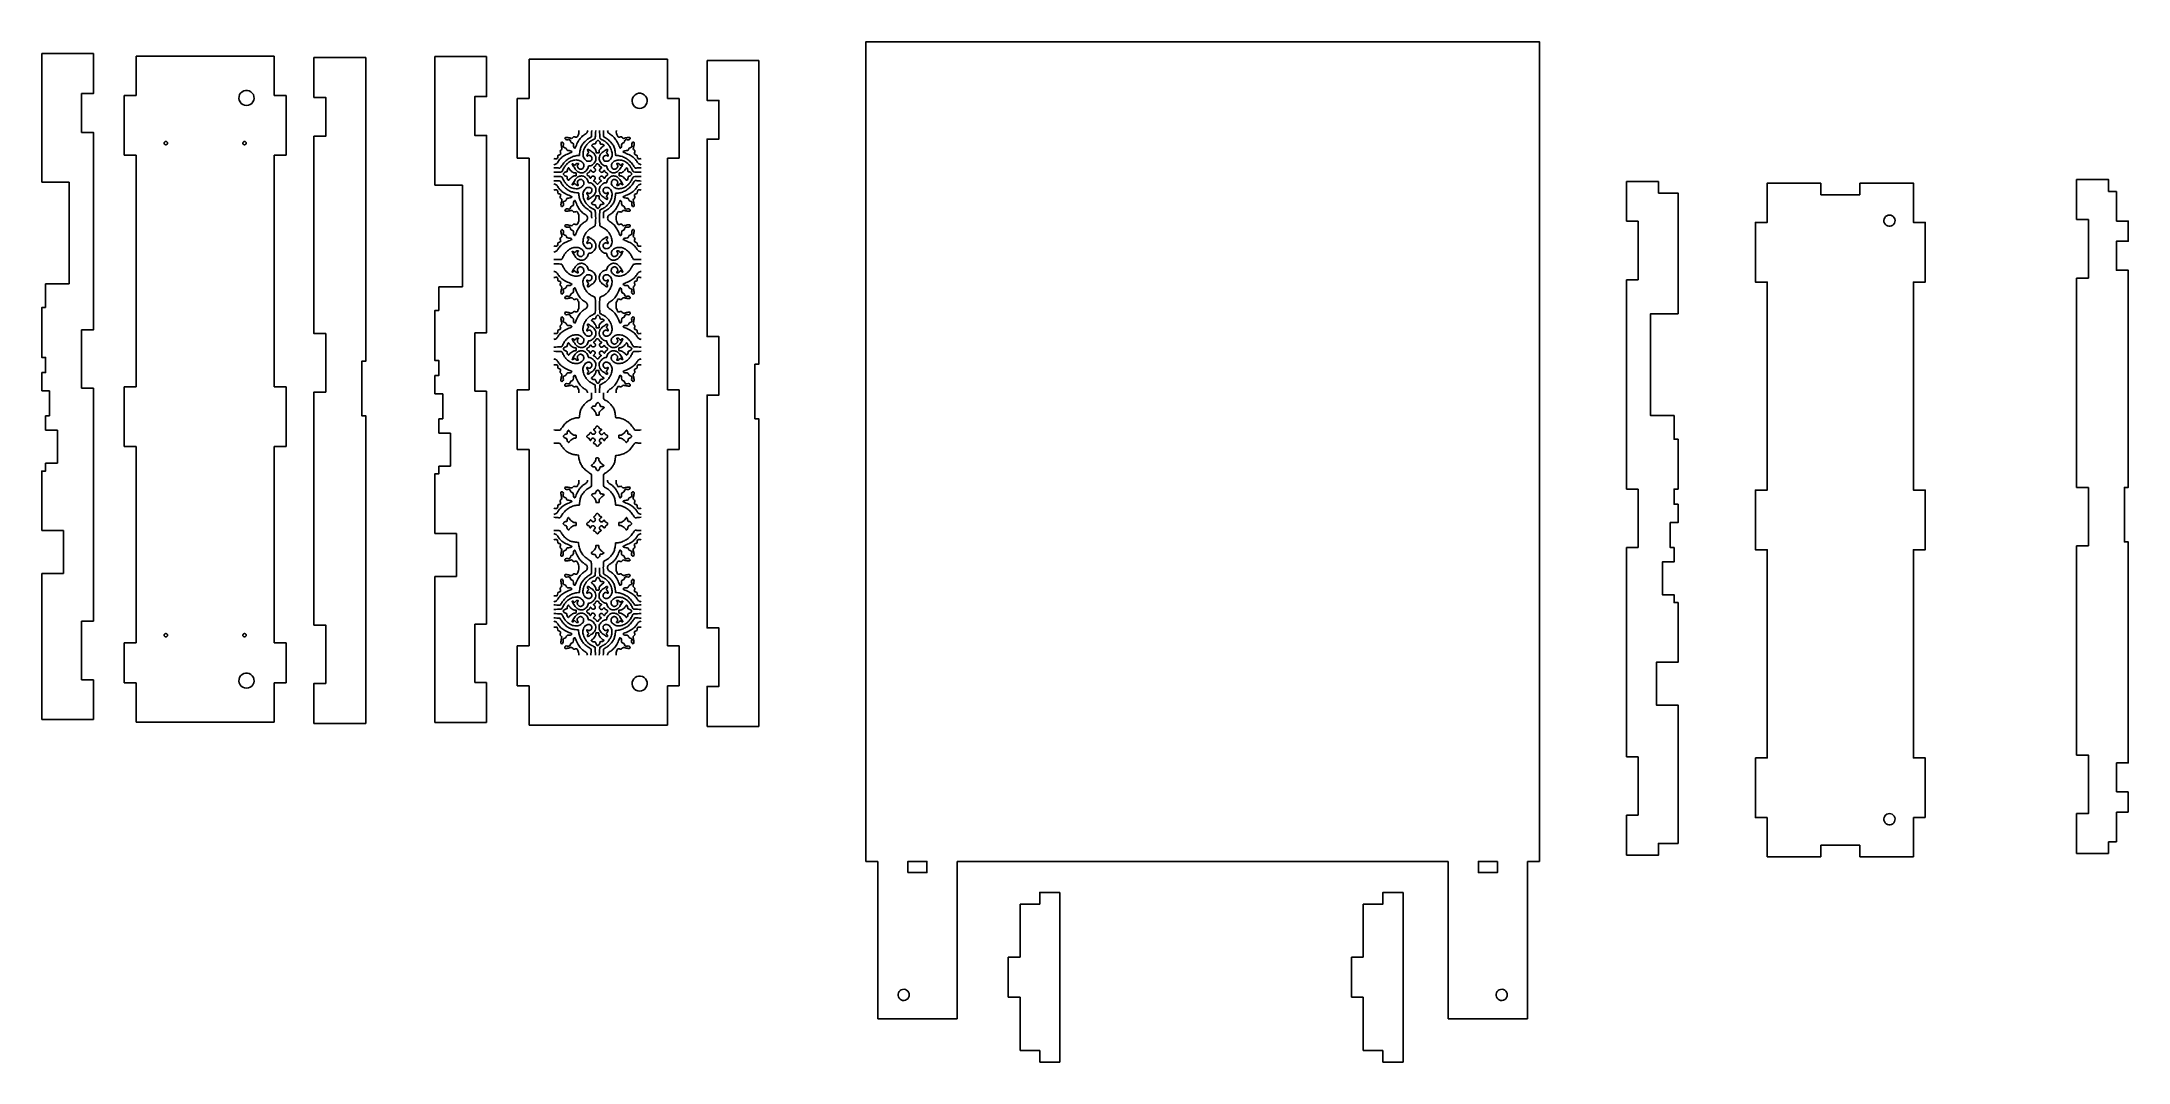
# Model space of a CAD drawing. Extents: x 13 to 543, y 34 to 294.
import ezdxf

# ---------------------------------------------------------------- set-up
doc = ezdxf.new("R2010")
doc.units = 0
for name, color, linetype in [('CB_RL866___Back001_contour', 7, 'CONTINUOUS'), ('CB_RL866___Front001_contour', 7, 'CONTINUOUS'), ('CB_RL866___Top001_contour', 7, 'CONTINUOUS'), ('Stand___Spine_003_contour', 7, 'CONTINUOUS')]:
    doc.layers.add(name, color=color, linetype=linetype)

msp = doc.modelspace()

# ---------------------------------------------------------------- linework, layer by layer
at = {"layer": 'CB_RL866___Back001_contour', "color": 7}
for points in [[(13.086168, 290.628968), (26.236172, 290.628968)], [(13.086168, 257.97896), (13.086168, 290.628968)], [(23.236167, 220.478955), (26.236172, 220.478955), (26.236172, 270.62898), (23.236167, 270.62898), (23.236167, 280.478969), (26.236172, 280.478969), (26.236172, 290.628968)], [(20.08617, 257.97896), (13.086168, 257.97896)], [(20.08617, 232.128956), (20.08617, 257.97896)], [(14.086161, 232.128956), (20.08617, 232.128956)], [(14.086161, 226.128973), (14.086161, 232.128956)], [(14.086161, 226.128973), (13.086168, 226.128973), (13.086168, 213.47898), (14.086161, 213.47898), (14.086161, 209.628975), (13.086168, 209.628975)], [(23.236167, 220.478955), (23.236167, 205.628977)], [(13.086168, 204.978976), (13.086168, 209.628975)], [(15.086154, 204.978976), (13.086168, 204.978976)], [(15.086154, 198.628976), (15.086154, 204.978976)], [(23.236167, 205.628977), (26.236172, 205.628977)], [(26.236172, 205.628977), (26.236172, 146.478966)], [(14.086161, 198.628976), (15.086154, 198.628976)], [(14.086161, 194.978969), (14.086161, 198.628976)], [(17.086166, 194.978969), (14.086161, 194.978969)], [(17.086166, 186.628957), (17.086166, 194.978969)], [(14.086161, 186.628957), (14.086161, 184.628972), (13.086168, 184.628972), (13.086168, 169.478957)], [(14.086161, 186.628957), (17.086166, 186.628957)], [(18.586168, 169.478957), (13.086168, 169.478957)], [(18.586168, 158.628976), (18.586168, 169.478957)], [(13.086168, 158.628976), (18.586168, 158.628976)], [(13.086168, 121.478963), (13.086168, 158.628976)], [(23.236167, 146.478966), (23.236167, 131.628961)], [(26.236172, 146.478966), (23.236167, 146.478966)], [(23.236167, 131.628961), (26.236172, 131.628961)], [(26.236172, 131.628961), (26.236172, 121.478963)], [(26.236172, 121.478963), (13.086168, 121.478963)]]:
    msp.add_lwpolyline(points, dxfattribs=at)
at = {"layer": 'CB_RL866___Front001_contour', "color": 7}
for points in [[(393.730295, 85.49593), (393.730295, 293.645941), (222.580311, 293.645941), (222.580311, 85.49593)], [(82.272354, 120.514107), (82.272354, 130.664105), (85.272359, 130.664105), (85.272359, 145.514083), (82.272354, 145.514083), (82.272354, 204.664095), (85.272359, 204.664095), (85.272359, 219.514099), (82.272354, 219.514099), (82.272354, 269.664097), (85.272359, 269.664097), (85.272359, 279.514087), (82.272354, 279.514087), (82.272354, 289.664085)], [(95.422358, 289.664085), (82.272354, 289.664085)], [(95.422358, 289.664085), (95.422358, 212.514097), (94.422365, 212.514097), (94.422365, 198.664086), (95.422358, 198.664086), (95.422358, 120.514107)], [(415.831311, 258.197939), (423.981298, 258.197939)], [(415.831311, 248.04794), (415.831311, 258.197939)], [(423.981298, 255.197934), (423.981298, 258.197939)], [(423.981298, 255.197934), (428.981314, 255.197934), (428.981314, 224.547939)], [(465.285296, 257.773944), (451.63531, 257.773944), (451.63531, 247.773937), (448.635305, 247.773937), (448.635305, 232.623949), (451.63531, 232.623949), (451.63531, 179.773931), (448.635305, 179.773931), (448.635305, 164.623942), (451.63531, 164.623942), (451.63531, 111.77395), (448.635305, 111.77395)], [(465.285296, 257.773944), (465.285296, 254.773939)], [(465.285296, 254.773939), (475.13531, 254.773939)], [(491.785301, 96.623935), (491.785301, 111.77395), (488.785297, 111.77395), (488.785297, 164.623942), (491.785301, 164.623942), (491.785301, 179.773931), (488.785297, 179.773931), (488.785297, 232.623949), (491.785301, 232.623949), (491.785301, 247.773937), (488.785297, 247.773937), (488.785297, 257.773944), (475.13531, 257.773944)], [(475.13531, 254.773939), (475.13531, 257.773944)], [(530.2513, 258.621934), (530.2513, 248.471935)], [(530.2513, 258.621934), (538.401313, 258.621934), (538.401313, 255.621929), (540.401298, 255.621929)], [(540.401298, 248.121944), (540.401298, 255.621929)], [(482.02432, 249.44793), (481.735315, 249.23793)], [(482.356319, 249.578951), (482.02432, 249.44793)], [(482.710305, 249.623931), (482.356319, 249.578951)], [(483.064317, 249.578951), (482.710305, 249.623931)], [(483.397295, 249.44793), (483.064317, 249.578951)], [(483.6863, 249.23793), (483.397295, 249.44793)], [(415.831311, 248.04794), (418.831316, 248.04794), (418.831316, 233.197936), (415.831311, 233.197936)], [(481.355294, 248.639945), (481.288302, 248.288949)], [(481.288302, 248.288949), (481.310262, 247.931947)], [(481.310315, 247.931947), (481.421308, 247.591931)], [(481.507297, 248.962949), (481.355294, 248.639945)], [(481.421308, 247.591931), (481.61231, 247.290941)], [(481.735315, 249.23793), (481.507297, 248.962949)], [(481.61231, 247.290941), (481.872316, 247.045936)], [(481.872316, 247.045936), (482.185319, 246.873931)], [(482.185319, 246.873931), (482.531314, 246.784951)], [(482.531314, 246.784951), (482.889295, 246.784951)], [(482.889295, 246.784951), (483.235318, 246.873931)], [(483.235318, 246.873931), (483.54832, 247.045936)], [(483.54832, 247.045936), (483.808299, 247.290941)], [(483.913312, 248.962949), (483.6863, 249.23793)], [(483.808299, 247.290941), (483.999302, 247.591931)], [(484.065315, 248.639945), (483.913312, 248.962949)], [(483.999302, 247.591931), (484.110295, 247.931947)], [(484.132308, 248.288949), (484.065315, 248.639945)], [(484.110295, 247.931947), (484.132255, 248.288949)], [(533.251304, 248.471935), (530.2513, 248.471935)], [(533.251304, 248.471935), (533.251304, 233.621931)], [(540.401298, 248.121944), (543.401303, 248.121944), (543.401303, 242.971935), (540.401298, 242.971935), (540.401298, 235.621942), (543.401303, 235.621942), (543.401303, 180.471928), (542.40131, 180.471928), (542.40131, 166.621943), (543.401303, 166.621943), (543.401303, 110.471936), (540.401298, 110.471936)], [(530.2513, 233.621931), (530.2513, 180.471928)], [(530.2513, 233.621931), (533.251304, 233.621931)], [(415.831311, 180.047933), (415.831311, 233.197936)], [(415.831311, 87.04795), (423.981298, 87.04795), (423.981298, 90.047928), (428.981314, 90.047928), (428.981314, 125.19793), (423.481315, 125.19793), (423.481315, 136.047936), (428.981314, 136.047936), (428.981314, 151.197952), (427.981295, 151.197952), (427.981295, 153.197937), (424.981317, 153.197937), (424.981317, 161.547949), (427.981295, 161.547949), (427.981295, 165.197929), (426.981302, 165.197929), (426.981303, 171.547929), (428.981314, 171.547929), (428.981314, 176.197928), (427.981295, 176.197928), (427.981295, 180.047933), (428.981314, 180.047933), (428.981314, 192.697927), (427.981295, 192.697927), (427.981295, 198.697936), (421.981313, 198.697936), (421.981313, 224.547939), (428.981314, 224.547939)], [(533.251304, 180.471928), (530.2513, 180.471928)], [(533.251304, 180.471928), (533.251304, 165.62195)], [(415.831311, 180.047933), (418.831316, 180.047933)], [(418.831316, 165.197929), (418.831316, 180.047933)], [(418.831316, 165.197929), (415.831311, 165.197929)], [(415.831311, 112.047926), (415.831311, 165.197929)], [(530.2513, 165.62195), (530.2513, 112.471947)], [(530.2513, 165.62195), (533.251304, 165.62195)], [(82.272354, 120.514107), (95.422358, 120.514107)], [(415.831311, 112.047926), (418.831316, 112.047926)], [(418.831316, 97.197949), (418.831316, 112.047926)], [(451.63531, 96.623935), (448.635305, 96.623935), (448.635305, 111.77395)], [(530.2513, 97.621943), (533.251304, 97.621943), (533.251304, 112.471947), (530.2513, 112.471947)], [(540.401298, 103.121943), (540.401298, 110.471936)], [(543.401303, 103.121943), (540.401298, 103.121943)], [(543.401303, 103.121943), (543.401303, 97.971934)], [(418.831316, 97.197949), (415.831311, 97.197949)], [(415.831311, 87.04795), (415.831311, 97.197949)], [(451.63531, 86.623929), (451.63531, 96.623935)], [(481.355294, 96.639942), (481.288302, 96.288946)], [(481.288302, 96.288946), (481.310262, 95.931944)], [(481.310315, 95.931944), (481.421308, 95.591928)], [(481.507297, 96.962946), (481.355294, 96.639942)], [(481.421308, 95.591928), (481.61231, 95.290938)], [(481.735315, 97.237927), (481.507297, 96.962946)], [(482.02432, 97.447927), (481.735315, 97.237927)], [(482.356319, 97.578949), (482.02432, 97.447927)], [(482.710305, 97.623928), (482.356319, 97.578949)], [(483.064317, 97.578949), (482.710305, 97.623928)], [(483.397295, 97.447927), (483.064317, 97.578949)], [(483.6863, 97.237927), (483.397295, 97.447927)], [(483.913312, 96.962946), (483.6863, 97.237927)], [(483.808299, 95.290938), (483.999302, 95.591928)], [(484.065315, 96.639942), (483.913312, 96.962946)], [(483.999302, 95.591928), (484.110295, 95.931944)], [(484.132308, 96.288946), (484.065315, 96.639942)], [(484.110295, 95.931944), (484.132255, 96.288946)], [(488.785297, 96.623935), (488.785297, 86.623929)], [(491.785301, 96.623935), (488.785297, 96.623935)], [(530.2513, 97.621943), (530.2513, 87.471945)], [(540.401298, 97.971934), (543.401303, 97.971934)], [(540.401298, 90.471949), (540.401298, 97.971934)], [(481.61231, 95.290938), (481.872316, 95.045934)], [(481.872316, 95.045934), (482.185319, 94.873928)], [(482.185319, 94.873928), (482.531314, 94.784949)], [(482.531314, 94.784949), (482.889295, 94.784949)], [(482.889295, 94.784949), (483.235318, 94.873928)], [(483.235318, 94.873928), (483.54832, 95.045934)], [(483.54832, 95.045934), (483.808299, 95.290938)], [(538.401313, 90.471949), (540.401298, 90.471949)], [(538.401313, 90.471949), (538.401313, 87.471945)], [(225.580316, 85.49593), (222.580311, 85.49593)], [(225.580316, 45.495931), (225.580316, 85.49593)], [(225.580316, 45.495931), (245.730321, 45.495931), (245.730321, 85.49593)], [(245.730321, 85.49593), (370.580311, 85.49593)], [(370.580311, 45.495931), (370.580311, 85.49593)], [(390.730317, 85.49593), (390.730317, 45.495931)], [(393.730295, 85.49593), (390.730317, 85.49593)], [(451.63531, 86.623929), (465.285296, 86.623929)], [(465.285296, 89.623933), (465.285296, 86.623929)], [(475.13531, 89.623933), (465.285296, 89.623933)], [(475.13531, 86.623929), (475.13531, 89.623933)], [(475.13531, 86.623929), (488.785297, 86.623929)], [(530.2513, 87.471945), (538.401313, 87.471945)], [(271.88332, 77.62193), (266.733311, 77.62193), (266.733311, 74.621952), (261.7333, 74.621952)], [(261.7333, 61.121932), (261.7333, 74.621952)], [(271.88332, 34.471934), (271.88332, 77.62193)], [(359.117318, 77.62193), (353.967309, 77.62193), (353.967309, 74.621952), (348.967319, 74.621952)], [(348.967319, 61.121932), (348.967319, 74.621952)], [(359.117318, 34.471934), (359.117318, 77.62193)], [(258.733324, 61.121932), (261.733303, 61.121932)], [(258.733324, 61.121932), (258.733324, 50.971933)], [(345.967315, 61.121932), (348.967319, 61.121932)], [(345.967315, 61.121932), (345.967315, 50.971933)], [(230.83031, 52.09493), (230.741305, 51.748935)], [(230.741305, 51.748935), (230.741305, 51.391932)], [(230.741305, 51.391932), (230.83031, 51.045937)], [(231.002316, 52.407932), (230.83031, 52.09493)], [(230.83031, 51.045937), (231.002316, 50.732935)], [(231.24732, 52.668944), (231.002316, 52.407932)], [(231.002316, 50.732935), (231.24732, 50.472929)], [(231.54831, 52.859947), (231.24732, 52.668944)], [(231.24732, 50.472929), (231.54831, 50.280947)], [(231.8883, 52.970939), (231.54831, 52.859947)], [(231.54831, 50.280947), (231.8883, 50.170933)], [(232.244323, 52.992926), (231.8883, 52.970966)], [(231.8883, 50.170933), (232.244323, 50.148973)], [(232.595319, 52.925934), (232.244323, 52.992926)], [(232.244323, 50.148946), (232.595319, 50.215939)], [(232.918323, 52.773931), (232.595319, 52.925934)], [(232.595319, 50.215939), (232.918323, 50.367942)], [(233.19431, 52.545939), (232.918323, 52.773931)], [(232.918323, 50.367942), (233.19431, 50.594928)], [(233.404309, 52.256935), (233.19431, 52.545939)], [(233.19431, 50.594928), (233.404309, 50.883932)], [(233.535305, 51.924936), (233.404309, 52.256935)], [(233.404309, 50.883932), (233.535305, 51.215932)], [(233.58031, 51.57095), (233.535305, 51.924936)], [(233.535305, 51.215932), (233.58031, 51.57095)], [(261.7333, 50.971933), (258.733322, 50.971933)], [(261.7333, 37.471939), (261.7333, 50.971933)], [(348.967319, 50.971933), (345.967315, 50.971933)], [(348.967319, 37.471939), (348.967319, 50.971933)], [(382.830308, 52.09493), (382.741302, 51.748935)], [(382.741302, 51.748935), (382.741302, 51.391932)], [(382.741302, 51.391932), (382.830308, 51.045937)], [(383.002314, 52.407932), (382.830308, 52.09493)], [(382.830308, 51.045937), (383.002314, 50.732935)], [(383.247318, 52.668944), (383.002314, 52.407932)], [(383.002314, 50.732935), (383.247318, 50.472929)], [(383.548308, 52.859947), (383.247318, 52.668944)], [(383.247318, 50.472929), (383.548308, 50.280947)], [(383.888298, 52.970939), (383.548308, 52.859947)], [(383.548308, 50.280947), (383.888298, 50.170933)], [(384.244294, 52.992926), (383.888298, 52.970966)], [(383.888298, 50.170933), (384.244294, 50.148973)], [(384.595317, 52.925934), (384.244294, 52.992926)], [(384.244294, 50.148946), (384.595317, 50.215939)], [(384.91832, 52.773931), (384.595317, 52.925934)], [(384.595317, 50.215939), (384.91832, 50.367942)], [(385.194307, 52.545939), (384.91832, 52.773931)], [(384.91832, 50.367942), (385.194307, 50.594928)], [(385.404307, 52.256935), (385.194307, 52.545939)], [(385.194307, 50.594928), (385.404307, 50.883932)], [(385.535302, 51.924936), (385.404307, 52.256935)], [(385.404307, 50.883932), (385.535302, 51.215932)], [(385.580308, 51.57095), (385.535302, 51.924936)], [(385.535302, 51.215932), (385.580308, 51.57095)], [(390.730317, 45.495931), (370.580311, 45.495931)], [(266.733311, 37.471939), (261.7333, 37.471939)], [(266.733311, 34.471934), (266.733311, 37.471939)], [(353.967309, 37.471939), (348.967319, 37.471939)], [(353.967309, 34.471934), (353.967309, 37.471939)], [(271.88332, 34.471934), (266.733311, 34.471934)], [(359.117318, 34.471934), (353.967309, 34.471934)]]:
    msp.add_lwpolyline(points, dxfattribs=at)
for points in [[(233.230319, 82.645945), (233.230319, 85.49593), (238.080317, 85.49593), (238.080317, 82.645945)], [(383.080313, 85.49593), (383.080313, 82.645945), (378.230315, 82.645945), (378.230315, 85.49593)]]:
    msp.add_lwpolyline(points, close=True, dxfattribs=at)
at = {"layer": 'CB_RL866___Top001_contour', "color": 7}
for points in [[(37.05194, 289.971981), (72.201942, 289.971981)], [(37.05194, 279.971974), (37.05194, 289.971981)], [(72.201942, 289.971981), (72.201942, 279.971974)], [(64.417953, 281.185962), (63.994938, 280.953975)], [(64.884943, 281.305977), (64.417953, 281.185962)], [(65.36794, 281.305977), (64.884943, 281.305977)], [(65.834929, 281.185962), (65.36794, 281.305977)], [(66.257945, 280.953975), (65.834929, 281.185962)], [(34.051936, 279.971974), (37.05194, 279.971974)], [(34.051936, 264.821958), (34.051936, 279.971974)], [(63.235954, 279.756974), (63.204945, 279.275962)], [(63.204945, 279.275962), (63.295935, 278.80196)], [(63.384941, 280.215973), (63.235954, 279.756974)], [(63.295935, 278.80196), (63.500934, 278.364975)], [(63.642936, 280.623961), (63.384941, 280.215973)], [(63.500934, 278.364975), (63.808935, 277.99297)], [(63.994938, 280.953975), (63.642936, 280.623961)], [(63.808935, 277.99297), (64.198931, 277.709972)], [(64.198931, 277.709972), (64.647929, 277.53196)], [(64.647929, 277.53196), (65.126931, 277.471979)], [(65.126931, 277.471979), (65.604954, 277.53196)], [(65.604954, 277.53196), (66.053951, 277.709972)], [(66.053951, 277.709972), (66.443947, 277.99297)], [(66.609947, 280.623961), (66.257945, 280.953975)], [(66.443947, 277.99297), (66.751949, 278.364975)], [(66.867942, 280.215973), (66.609947, 280.623961)], [(66.751949, 278.364975), (66.956948, 278.80196)], [(67.017934, 279.756974), (66.867942, 280.215973)], [(66.956948, 278.80196), (67.047938, 279.275962)], [(67.047938, 279.275962), (67.017934, 279.756974)], [(72.201942, 279.971974), (75.201947, 279.971974)], [(75.201947, 279.971974), (75.201947, 264.821958)], [(44.208946, 267.975976), (44.202861, 267.869958)], [(44.20294, 267.869958), (44.22199, 267.764971)], [(44.24194, 268.076968), (44.208946, 267.975976)], [(44.221937, 267.764971), (44.267948, 267.66898)], [(44.298931, 268.166979), (44.24194, 268.076968)], [(44.267948, 267.66898), (44.335946, 267.586959)], [(44.37693, 268.239977), (44.298931, 268.166979)], [(44.335946, 267.586959), (44.421936, 267.523962)], [(44.469931, 268.291968), (44.37693, 268.239977)], [(44.421936, 267.523962), (44.520943, 267.484962)], [(44.572933, 268.317977), (44.469931, 268.292047)], [(44.520943, 267.484962), (44.626935, 267.471998)], [(44.679931, 268.317977), (44.572933, 268.317977)], [(44.626935, 267.471971), (44.731948, 267.484936)], [(44.782933, 268.291968), (44.679931, 268.317897)], [(44.731948, 267.484962), (44.830955, 267.523962)], [(44.875934, 268.239977), (44.782933, 268.291968)], [(44.830955, 267.523962), (44.91795, 267.586959)], [(44.953933, 268.166979), (44.875934, 268.239977)], [(44.91795, 267.586959), (44.985948, 267.66898)], [(45.010951, 268.076968), (44.953933, 268.166979)], [(44.985948, 267.66898), (45.030954, 267.764971)], [(45.043945, 267.975976), (45.010951, 268.076968)], [(45.030954, 267.764971), (45.051062, 267.869958)], [(45.05093, 267.869958), (45.04405, 267.975976)], [(64.208933, 267.975976), (64.202847, 267.869958)], [(64.202953, 267.869958), (64.222003, 267.764971)], [(64.241953, 268.076968), (64.208933, 267.975976)], [(64.22195, 267.764971), (64.267935, 267.66898)], [(64.298944, 268.166979), (64.241953, 268.076968)], [(64.267935, 267.66898), (64.335933, 267.586959)], [(64.376943, 268.239977), (64.298944, 268.166979)], [(64.335933, 267.586959), (64.421949, 267.523962)], [(64.469944, 268.291968), (64.376943, 268.239977)], [(64.421949, 267.523962), (64.520929, 267.484962)], [(64.572946, 268.317977), (64.469944, 268.292047)], [(64.520929, 267.484962), (64.626948, 267.471998)], [(64.679944, 268.317977), (64.572946, 268.317977)], [(64.626948, 267.471971), (64.731934, 267.484936)], [(64.782946, 268.291968), (64.679944, 268.317897)], [(64.731934, 267.484962), (64.830941, 267.523962)], [(64.875947, 268.239977), (64.782946, 268.291968)], [(64.830941, 267.523962), (64.917936, 267.586959)], [(64.953946, 268.166979), (64.875947, 268.239977)], [(64.917936, 267.586959), (64.985934, 267.66898)], [(65.010938, 268.076968), (64.953946, 268.166979)], [(64.985934, 267.66898), (65.03094, 267.764971)], [(65.043931, 267.975976), (65.010938, 268.076968)], [(65.03094, 267.764971), (65.051048, 267.869958)], [(65.050943, 267.869958), (65.044063, 267.975976)], [(37.05194, 264.821958), (34.051936, 264.821958)], [(37.05194, 205.971957), (37.05194, 264.821958)], [(72.201942, 264.821958), (72.201942, 205.971957)], [(75.201947, 264.821958), (72.201942, 264.821958)], [(34.051936, 205.971957), (37.05194, 205.971957)], [(34.051936, 190.821968), (34.051936, 205.971957)], [(72.201942, 205.971957), (75.201947, 205.971957)], [(75.201947, 205.971957), (75.201947, 190.821968)], [(37.05194, 190.821968), (34.051936, 190.821968)], [(37.05194, 140.971955), (37.05194, 190.821968)], [(72.201942, 190.821968), (72.201942, 140.971955)], [(75.201947, 190.821968), (72.201942, 190.821968)], [(44.37693, 143.239963), (44.298931, 143.166964)], [(44.469931, 143.291953), (44.37693, 143.239963)], [(44.572933, 143.317962), (44.469931, 143.292033)], [(44.679931, 143.317962), (44.572933, 143.317962)], [(44.782933, 143.291953), (44.679931, 143.317883)], [(44.875934, 143.239963), (44.782933, 143.291953)], [(44.953933, 143.166964), (44.875934, 143.239963)], [(64.376943, 143.239963), (64.298944, 143.166964)], [(64.469944, 143.291953), (64.376943, 143.239963)], [(64.572946, 143.317962), (64.469944, 143.292033)], [(64.679944, 143.317962), (64.572946, 143.317962)], [(64.782946, 143.291953), (64.679944, 143.317883)], [(64.875947, 143.239963), (64.782946, 143.291953)], [(64.953946, 143.166964), (64.875947, 143.239963)], [(34.051936, 140.971955), (37.05194, 140.971955)], [(34.051936, 130.821956), (34.051936, 140.971955)], [(44.208946, 142.975962), (44.202861, 142.86997)], [(44.20294, 142.86997), (44.22199, 142.764956)], [(44.24194, 143.07698), (44.208946, 142.975962)], [(44.221937, 142.764956), (44.267948, 142.668966)], [(44.298931, 143.166964), (44.24194, 143.07698)], [(44.267948, 142.668966), (44.335946, 142.586971)], [(44.335946, 142.586971), (44.421936, 142.523974)], [(44.421936, 142.523974), (44.520943, 142.484974)], [(44.520943, 142.484974), (44.626935, 142.47201)], [(44.626935, 142.471957), (44.731948, 142.484921)], [(44.731948, 142.484974), (44.830955, 142.523974)], [(44.830955, 142.523974), (44.91795, 142.586971)], [(44.91795, 142.586971), (44.985948, 142.668966)], [(45.010951, 143.07698), (44.953933, 143.166964)], [(44.985948, 142.668966), (45.030954, 142.764956)], [(45.043945, 142.975962), (45.010951, 143.07698)], [(45.030954, 142.764956), (45.051062, 142.86997)], [(45.05093, 142.86997), (45.04405, 142.975962)], [(64.208933, 142.975962), (64.202847, 142.86997)], [(64.202953, 142.86997), (64.222003, 142.764956)], [(64.241953, 143.07698), (64.208933, 142.975962)], [(64.22195, 142.764956), (64.267935, 142.668966)], [(64.298944, 143.166964), (64.241953, 143.07698)], [(64.267935, 142.668966), (64.335933, 142.586971)], [(64.335933, 142.586971), (64.421949, 142.523974)], [(64.421949, 142.523974), (64.520929, 142.484974)], [(64.520929, 142.484974), (64.626948, 142.47201)], [(64.626948, 142.471957), (64.731934, 142.484921)], [(64.731934, 142.484974), (64.830941, 142.523974)], [(64.830941, 142.523974), (64.917936, 142.586971)], [(64.917936, 142.586971), (64.985934, 142.668966)], [(65.010938, 143.07698), (64.953946, 143.166964)], [(64.985934, 142.668966), (65.03094, 142.764956)], [(65.043931, 142.975962), (65.010938, 143.07698)], [(65.03094, 142.764956), (65.051048, 142.86997)], [(65.050943, 142.86997), (65.044063, 142.975962)], [(72.201942, 140.971955), (75.201947, 140.971955)], [(75.201947, 140.971955), (75.201947, 130.821956)], [(63.642936, 132.62398), (63.384941, 132.215966)], [(63.994938, 132.953968), (63.642936, 132.62398)], [(64.417953, 133.185955), (63.994938, 132.953968)], [(64.884943, 133.30597), (64.417953, 133.185955)], [(65.36794, 133.30597), (64.884943, 133.30597)], [(65.834929, 133.185955), (65.36794, 133.30597)], [(66.257945, 132.953968), (65.834929, 133.185955)], [(66.609947, 132.62398), (66.257945, 132.953968)], [(66.867942, 132.215966), (66.609947, 132.62398)], [(37.05194, 130.821956), (34.051936, 130.821956)], [(37.05194, 120.821976), (37.05194, 130.821956)], [(63.235954, 131.756967), (63.204945, 131.275954)], [(63.204945, 131.275954), (63.295935, 130.80198)], [(63.384941, 132.215966), (63.235954, 131.756967)], [(63.295935, 130.80198), (63.500934, 130.364967)], [(63.500934, 130.364967), (63.808935, 129.992963)], [(63.808935, 129.992963), (64.198931, 129.709965)], [(64.198931, 129.709965), (64.647929, 129.53198)], [(64.647929, 129.53198), (65.126931, 129.471972)], [(65.126931, 129.471972), (65.604954, 129.53198)], [(65.604954, 129.53198), (66.053951, 129.709965)], [(66.053951, 129.709965), (66.443947, 129.992963)], [(66.443947, 129.992963), (66.751949, 130.364967)], [(66.751949, 130.364967), (66.956948, 130.80198)], [(67.017934, 131.756967), (66.867942, 132.215966)], [(66.956948, 130.80198), (67.047938, 131.275954)], [(67.047938, 131.275954), (67.017934, 131.756967)], [(72.201942, 130.821956), (72.201942, 120.821976)], [(75.201947, 130.821956), (72.201942, 130.821956)], [(72.201942, 120.821976), (37.05194, 120.821976)]]:
    msp.add_lwpolyline(points, dxfattribs=at)
at = {"layer": 'Stand___Spine_003_contour', "color": 7}
for points in [[(112.995033, 289.874154), (126.145036, 289.874154)], [(112.995033, 257.224148), (112.995033, 289.874154)], [(123.145031, 219.724144), (126.145036, 219.724144), (126.145036, 269.874168), (123.145031, 269.874168), (123.145031, 279.724156), (126.145036, 279.724156), (126.145036, 289.874154)], [(136.960806, 289.217168), (172.110807, 289.217168)], [(136.960806, 279.217161), (136.960806, 289.217168)], [(172.110807, 289.217168), (172.110807, 279.217161)], [(182.18122, 119.759295), (182.18122, 129.909294), (185.181224, 129.909294), (185.181224, 144.759272), (182.18122, 144.759272), (182.18122, 203.909284), (185.181224, 203.909284), (185.181224, 218.759288), (182.18122, 218.759288), (182.18122, 268.909286), (185.181224, 268.909286), (185.181224, 278.759273), (182.18122, 278.759273), (182.18122, 288.909272)], [(195.331223, 288.909272), (182.18122, 288.909272)], [(195.331223, 288.909272), (195.331223, 211.759286), (194.33123, 211.759286), (194.33123, 197.909275), (195.331223, 197.909275), (195.331223, 119.759295)], [(133.960801, 279.217161), (136.960806, 279.217161)], [(133.960801, 264.067144), (133.960801, 279.217161)], [(163.144819, 279.002161), (163.11381, 278.521148)], [(163.11381, 278.521148), (163.2048, 278.047147)], [(163.293806, 279.46116), (163.144819, 279.002161)], [(163.2048, 278.047147), (163.409799, 277.610161)], [(163.551801, 279.869147), (163.293806, 279.46116)], [(163.409799, 277.610161), (163.717801, 277.238157)], [(163.903803, 280.199162), (163.551801, 279.869147)], [(163.717801, 277.238157), (164.107797, 276.955159)], [(164.326819, 280.431149), (163.903803, 280.199162)], [(164.107797, 276.955159), (164.556795, 276.777147)], [(164.793808, 280.551164), (164.326819, 280.431149)], [(164.556795, 276.777147), (165.035796, 276.717166)], [(165.276805, 280.551164), (164.793808, 280.551164)], [(165.035796, 276.717166), (165.513819, 276.777147)], [(165.743795, 280.431149), (165.276805, 280.551164)], [(165.513819, 276.777147), (165.962817, 276.955159)], [(166.166811, 280.199162), (165.743795, 280.431149)], [(165.962817, 276.955159), (166.352813, 277.238157)], [(166.518812, 279.869147), (166.166811, 280.199162)], [(166.352813, 277.238157), (166.660814, 277.610161)], [(166.776807, 279.46116), (166.518812, 279.869147)], [(166.660814, 277.610161), (166.865813, 278.047147)], [(166.9268, 279.002161), (166.776807, 279.46116)], [(166.865813, 278.047147), (166.956804, 278.521148)], [(166.956804, 278.521148), (166.9268, 279.002161)], [(172.110807, 279.217161), (175.110812, 279.217161)], [(175.110812, 279.217161), (175.110812, 264.067144)], [(136.960806, 264.067144), (133.960801, 264.067144)], [(136.960806, 205.217146), (136.960806, 264.067144)], [(172.110807, 264.067144), (172.110807, 205.217146)], [(175.110812, 264.067144), (172.110807, 264.067144)], [(119.995035, 257.224148), (112.995033, 257.224148)], [(119.995035, 231.374145), (119.995035, 257.224148)], [(113.995025, 231.374145), (119.995035, 231.374145)], [(113.995025, 225.374162), (113.995025, 231.374145)], [(113.995025, 225.374162), (112.995033, 225.374162), (112.995033, 212.724168), (113.995025, 212.724168), (113.995025, 208.874163), (112.995033, 208.874163)], [(123.145031, 219.724144), (123.145031, 204.874166)], [(112.995033, 204.224164), (112.995033, 208.874163)], [(114.995018, 204.224164), (112.995033, 204.224164)], [(114.995018, 197.874164), (114.995018, 204.224164)], [(123.145031, 204.874166), (126.145036, 204.874166)], [(126.145036, 204.874166), (126.145036, 145.724154)], [(133.960801, 205.217146), (136.960806, 205.217146)], [(133.960801, 190.067157), (133.960801, 205.217146)], [(172.110807, 205.217146), (175.110812, 205.217146)], [(175.110812, 205.217146), (175.110812, 190.067157)], [(113.995025, 197.874164), (114.995018, 197.874164)], [(113.995025, 194.224158), (113.995025, 197.874164)], [(116.99503, 194.224158), (113.995025, 194.224158)], [(116.99503, 185.874146), (116.99503, 194.224158)], [(113.995025, 185.874146), (113.995025, 183.874161), (112.995033, 183.874161), (112.995033, 168.724145)], [(113.995025, 185.874146), (116.99503, 185.874146)], [(136.960806, 190.067157), (133.960801, 190.067157)], [(136.960806, 140.217143), (136.960806, 190.067157)], [(172.110807, 190.067157), (172.110807, 140.217143)], [(175.110812, 190.067157), (172.110807, 190.067157)], [(118.495032, 168.724145), (112.995033, 168.724145)], [(118.495032, 157.874165), (118.495032, 168.724145)], [(112.995033, 157.874165), (118.495032, 157.874165)], [(112.995033, 120.724151), (112.995033, 157.874165)], [(123.145031, 145.724154), (123.145031, 130.87415)], [(126.145036, 145.724154), (123.145031, 145.724154)], [(133.960801, 140.217143), (136.960806, 140.217143)], [(133.960801, 130.067145), (133.960801, 140.217143)], [(172.110807, 140.217143), (175.110812, 140.217143)], [(175.110812, 140.217143), (175.110812, 130.067145)], [(123.145031, 130.87415), (126.145036, 130.87415)], [(126.145036, 130.87415), (126.145036, 120.724151)], [(136.960806, 130.067145), (133.960801, 130.067145)], [(136.960806, 120.067165), (136.960806, 130.067145)], [(163.144819, 131.002156), (163.11381, 130.521143)], [(163.11381, 130.521143), (163.2048, 130.047168)], [(163.293806, 131.461155), (163.144819, 131.002156)], [(163.2048, 130.047168), (163.409799, 129.610156)], [(163.551801, 131.869169), (163.293806, 131.461155)], [(163.409799, 129.610156), (163.717801, 129.238152)], [(163.903803, 132.199157), (163.551801, 131.869169)], [(163.717801, 129.238152), (164.107797, 128.955154)], [(164.326819, 132.431144), (163.903803, 132.199157)], [(164.107797, 128.955154), (164.556795, 128.777168)], [(164.793808, 132.551159), (164.326819, 132.431144)], [(164.556795, 128.777168), (165.035796, 128.717161)], [(165.276805, 132.551159), (164.793808, 132.551159)], [(165.035796, 128.717161), (165.513819, 128.777168)], [(165.743795, 132.431144), (165.276805, 132.551159)], [(165.513819, 128.777168), (165.962817, 128.955154)], [(166.166811, 132.199157), (165.743795, 132.431144)], [(165.962817, 128.955154), (166.352813, 129.238152)], [(166.518812, 131.869169), (166.166811, 132.199157)], [(166.352813, 129.238152), (166.660814, 129.610156)], [(166.776807, 131.461155), (166.518812, 131.869169)], [(166.660814, 129.610156), (166.865813, 130.047168)], [(166.9268, 131.002156), (166.776807, 131.461155)], [(166.865813, 130.047168), (166.956804, 130.521143)], [(166.956804, 130.521143), (166.9268, 131.002156)], [(172.110807, 130.067145), (172.110807, 120.067165)], [(175.110812, 130.067145), (172.110807, 130.067145)], [(126.145036, 120.724151), (112.995033, 120.724151)], [(172.110807, 120.067165), (136.960806, 120.067165)], [(182.18122, 119.759295), (195.331223, 119.759295)]]:
    msp.add_lwpolyline(points, dxfattribs=at)
for points in [[(149.583312, 270.360037), (149.621568, 270.556832), (149.607265, 270.822015), (149.593123, 271.084321)], [(151.841982, 271.067571), (151.771275, 270.82478), (151.700558, 270.581946), (151.523715, 270.394898)], [(152.868391, 271.071843), (152.85239, 270.550857), (152.83639, 270.029809), (152.822388, 269.763334)], [(153.882507, 271.071843), (153.844452, 270.392965), (153.806503, 269.715994), (153.78474, 269.374718)], [(154.840243, 271.071843), (154.878297, 270.392965), (154.916247, 269.715994), (154.938009, 269.374718)], [(155.854358, 271.071843), (155.870359, 270.550857), (155.88636, 270.029809), (155.900362, 269.763334)], [(156.880768, 271.067571), (156.951475, 270.82478), (157.022191, 270.581946), (157.199034, 270.394898)], [(159.139437, 270.360037), (159.101182, 270.556832), (159.115485, 270.822015), (159.129626, 271.084321)], [(144.992411, 265.250372), (144.99383, 265.130298), (144.934452, 265.060552), (144.843902, 265.008904)], [(144.931613, 266.013692), (144.855246, 265.91178), (144.860895, 265.811442), (144.894849, 265.676017)], [(144.894849, 265.676017), (144.928802, 265.540592), (144.990994, 265.370443), (144.992411, 265.250372)], [(145.242711, 266.315174), (145.16627, 266.2188), (145.007979, 266.115604), (144.931613, 266.013692)], [(145.166394, 268.119749), (145.090072, 268.050032), (145.041953, 267.910384), (145.070238, 267.643793)], [(145.070238, 267.643793), (145.098524, 267.3772), (145.203159, 266.983749), (145.258328, 266.742299)], [(145.45349, 268.114148), (145.347431, 268.189473), (145.242717, 268.189473), (145.166394, 268.119749)], [(145.258328, 266.742299), (145.313497, 266.500851), (145.319153, 266.411545), (145.242711, 266.315174)], [(145.6883, 267.708035), (145.667064, 267.888071), (145.55955, 268.038823), (145.45349, 268.114148)], [(145.788683, 266.858114), (145.641617, 266.936281), (145.610491, 267.022834), (145.627455, 267.170655)], [(145.627455, 267.170655), (145.644419, 267.318476), (145.709538, 267.528003), (145.6883, 267.708035)], [(146.329045, 266.608291), (146.198945, 266.710133), (145.935748, 266.779945), (145.788683, 266.858114)], [(146.096756, 268.964445), (146.020417, 269.069096), (146.020417, 269.172419), (146.09108, 269.247728)], [(146.09108, 269.247728), (146.161735, 269.323037), (146.303261, 269.370517), (146.57344, 269.342607)], [(146.508333, 268.732753), (146.325875, 268.753707), (146.173095, 268.859793), (146.096756, 268.964445)], [(146.494474, 266.260779), (146.456315, 266.372372), (146.459145, 266.506449), (146.329045, 266.608291)], [(146.396899, 264.980997), (146.826872, 265.188944), (147.344508, 265.38711), (147.60902, 265.508557)], [(146.785814, 266.023534), (146.611854, 266.059845), (146.532632, 266.149184), (146.494474, 266.260779)], [(147.052945, 268.79279), (146.903135, 268.776051), (146.690789, 268.711797), (146.508333, 268.732753)], [(146.57344, 269.342607), (146.843621, 269.314698), (147.242366, 269.211452), (147.487066, 269.157016)], [(147.429412, 265.962136), (147.228649, 266.00398), (146.959773, 265.987223), (146.785814, 266.023534)], [(147.369693, 268.633703), (147.290474, 268.778816), (147.202756, 268.809529), (147.052945, 268.79279)], [(147.622877, 268.100516), (147.519665, 268.228889), (147.448914, 268.48859), (147.369693, 268.633703)], [(147.824053, 265.747183), (147.763261, 265.819707), (147.630175, 265.920292), (147.429412, 265.962136)], [(147.487066, 269.157016), (147.731763, 269.102579), (147.822271, 269.096998), (147.919939, 269.172425)], [(147.60902, 265.508557), (147.873531, 265.630001), (147.884846, 265.674658), (147.824053, 265.747183)], [(147.975066, 267.937284), (147.861972, 267.974936), (147.72609, 267.972143), (147.622877, 268.100516)], [(147.919939, 269.172425), (148.01761, 269.247851), (148.122195, 269.40404), (148.225478, 269.479392)], [(148.215504, 267.649812), (148.178704, 267.821462), (148.088163, 267.899632), (147.975066, 267.937284)], [(148.277728, 267.01476), (148.235321, 267.212857), (148.252303, 267.478163), (148.215504, 267.649812)], [(148.225478, 269.479392), (148.328762, 269.554745), (148.43045, 269.549171), (148.567697, 269.515668)], [(148.495574, 266.625359), (148.422073, 266.685344), (148.320135, 266.816662), (148.277728, 267.01476)], [(148.737411, 266.837537), (148.614332, 266.576538), (148.569075, 266.565374), (148.495574, 266.625359)], [(148.567697, 269.515668), (148.704945, 269.482165), (148.877384, 269.4208), (148.999071, 269.419402)], [(149.27207, 268.033563), (149.061324, 267.609299), (148.860492, 267.098537), (148.737411, 266.837537)], [(148.999071, 269.419402), (149.12076, 269.418002), (149.191445, 269.476591), (149.243787, 269.565938)], [(149.243787, 269.565938), (149.29613, 269.655285), (149.330072, 269.775296), (149.392289, 269.902257)], [(149.956625, 269.099792), (149.703458, 268.795562), (149.482816, 268.457826), (149.27207, 268.033563)], [(149.392289, 269.902257), (149.454504, 270.029218), (149.545055, 270.163242), (149.583312, 270.360037)], [(149.852055, 265.661064), (149.808045, 265.346249), (149.784047, 265.050242), (149.767006, 264.905168)], [(150.05608, 266.611376), (149.960065, 266.309397), (149.896064, 265.975882), (149.852055, 265.661064)], [(150.779786, 269.87574), (150.495524, 269.674794), (150.209793, 269.404022), (149.956625, 269.099792)], [(150.467127, 267.470901), (150.280108, 267.183739), (150.152097, 266.913354), (150.05608, 266.611376)], [(151.169713, 268.329821), (150.899207, 268.060811), (150.654148, 267.758063), (150.467127, 267.470901)], [(150.692143, 265.464186), (150.667137, 265.289983), (150.65014, 265.103529), (150.659638, 264.911075)], [(150.80366, 265.986717), (150.75015, 265.800197), (150.717153, 265.638386), (150.692143, 265.464186)], [(151.523715, 270.394898), (151.346874, 270.20785), (151.064047, 270.076686), (150.779786, 269.87574)], [(151.04819, 266.626177), (150.931174, 266.384403), (150.857172, 266.173236), (150.80366, 265.986717)], [(151.506454, 267.390838), (151.325655, 267.14105), (151.165207, 266.86795), (151.04819, 266.626177)], [(152.007781, 269.016657), (151.735256, 268.832518), (151.440222, 268.598832), (151.169713, 268.329821)], [(152.139804, 268.075819), (151.889292, 267.868598), (151.687256, 267.640625), (151.506454, 267.390838)], [(151.719233, 264.979122), (151.763213, 265.070839), (151.840274, 265.177492), (151.912278, 265.27074)], [(151.843247, 265.991661), (151.790265, 266.123865), (151.792264, 266.235429), (151.818722, 266.293616)], [(151.818722, 266.293616), (151.845179, 266.351804), (151.896213, 266.356738), (151.980281, 266.323665)], [(152.059668, 265.624507), (152.005045, 265.705354), (151.896225, 265.859457), (151.843247, 265.991661)], [(151.912278, 265.27074), (151.984281, 265.363988), (152.051296, 265.443931), (152.083792, 265.488851)], [(151.980281, 266.323665), (152.064349, 266.290591), (152.181228, 266.219621), (152.30979, 266.132257)], [(152.664357, 269.410994), (152.53233, 269.336977), (152.280303, 269.200795), (152.007781, 269.016657)], [(152.083792, 265.488851), (152.11629, 265.53377), (152.114286, 265.543663), (152.059668, 265.624507)], [(152.965893, 268.623999), (152.689381, 268.469571), (152.390315, 268.28304), (152.139804, 268.075819)], [(152.30979, 266.132257), (152.438351, 266.044892), (152.578278, 265.941341), (152.722693, 265.844383)], [(152.822388, 269.763334), (152.808393, 269.496858), (152.79638, 269.485011), (152.664357, 269.410994)], [(152.722693, 265.844383), (152.867107, 265.747427), (153.014321, 265.658112), (153.165884, 265.539168)], [(152.838381, 267.317501), (152.810363, 267.274532), (152.818368, 267.2696), (152.886222, 267.223319)], [(153.001149, 267.508636), (152.92986, 267.440703), (152.866397, 267.360472), (152.838381, 267.317501)], [(152.886222, 267.223319), (152.954084, 267.177038), (153.082379, 267.089017), (153.221877, 266.959265)], [(153.626597, 268.964517), (153.496702, 268.900925), (153.242404, 268.778427), (152.965893, 268.623999)], [(153.275944, 267.658932), (153.150419, 267.630824), (153.072441, 267.576569), (153.001149, 267.508636)], [(153.165884, 265.539168), (153.317446, 265.420225), (153.472385, 265.272278), (153.601436, 265.08375)], [(153.221877, 266.959265), (153.361377, 266.829511), (153.512411, 266.657783), (153.63342, 266.495455)], [(153.6758, 267.691482), (153.574083, 267.689019), (153.401467, 267.68704), (153.275944, 267.658932)], [(153.78474, 269.374718), (153.76299, 269.033443), (153.756489, 269.028109), (153.626597, 268.964517)], [(153.63342, 266.495455), (153.754432, 266.333127), (153.845441, 266.180174), (153.899447, 266.068668)], [(153.828973, 267.718165), (153.807467, 267.696896), (153.777516, 267.693954), (153.6758, 267.691482)], [(153.892482, 267.869177), (153.863475, 267.77887), (153.850481, 267.739419), (153.828973, 267.718165)], [(154.029499, 268.219954), (153.96646, 268.100498), (153.921488, 267.959482), (153.892482, 267.869177)], [(153.899447, 266.068668), (153.953456, 265.957162), (153.970455, 265.887109), (153.979463, 265.784937)], [(153.979463, 265.784937), (153.988467, 265.682764), (153.98947, 265.548643), (153.992504, 265.480511)], [(153.992504, 265.480511), (153.995537, 265.41238), (154.000504, 265.410415), (154.124226, 265.409435)], [(154.245776, 268.500185), (154.17345, 268.436983), (154.09254, 268.339409), (154.029499, 268.219954)], [(154.124226, 265.409435), (154.247941, 265.408469), (154.493603, 265.408469), (154.618624, 265.410401)], [(154.433583, 268.602818), (154.381548, 268.591955), (154.318105, 268.563384), (154.245776, 268.500185)], [(154.588825, 268.56483), (154.526098, 268.606768), (154.485614, 268.61367), (154.433583, 268.602818)], [(154.811067, 268.350697), (154.736575, 268.445908), (154.651551, 268.522894), (154.588825, 268.56483)], [(154.618624, 265.410401), (154.743643, 265.412332), (154.749647, 265.416339), (154.75261, 265.418295)], [(154.75261, 265.418295), (154.75557, 265.420226), (154.755546, 265.420226), (154.755546, 265.521923)], [(154.755539, 265.521967), (154.755539, 265.623645), (154.755539, 265.826933), (154.769068, 265.954231)], [(154.769068, 265.954231), (154.782598, 266.08153), (154.809596, 266.132862), (154.897505, 266.250156)], [(154.98709, 268.027027), (154.949601, 268.141946), (154.885561, 268.25549), (154.811067, 268.350697)], [(154.897505, 266.250156), (154.985412, 266.367449), (155.134652, 266.551274), (155.274843, 266.694591)], [(154.938009, 269.374718), (154.95976, 269.033443), (154.96626, 269.028109), (155.096153, 268.964517)], [(155.044588, 267.732406), (155.035609, 267.795506), (155.024575, 267.912108), (154.98709, 268.027027)], [(155.140612, 267.64907), (155.060564, 267.659451), (155.053577, 267.669301), (155.044588, 267.732406)], [(155.096153, 268.964517), (155.226048, 268.900925), (155.480346, 268.778427), (155.756856, 268.623999)], [(155.556866, 265.539168), (155.405303, 265.420225), (155.250365, 265.272278), (155.121314, 265.08375)], [(155.497655, 267.605664), (155.372624, 267.627923), (155.22066, 267.638692), (155.140612, 267.64907)], [(155.274843, 266.694591), (155.415033, 266.837907), (155.547713, 266.942045), (155.680693, 267.040208)], [(155.808685, 267.505464), (155.718679, 267.549872), (155.622684, 267.583418), (155.497655, 267.605664)], [(156.000056, 265.844383), (155.855643, 265.747427), (155.708428, 265.658112), (155.556866, 265.539168)], [(155.680693, 267.040208), (155.813671, 267.138371), (155.94776, 267.231184), (156.012225, 267.281987)], [(155.756856, 268.623999), (156.033369, 268.469571), (156.332435, 268.28304), (156.582945, 268.075819)], [(156.027296, 267.373665), (155.982907, 267.40566), (155.898693, 267.461056), (155.808685, 267.505464)], [(155.900362, 269.763334), (155.914356, 269.496858), (155.926369, 269.485011), (156.058393, 269.410994)], [(156.41296, 266.132257), (156.284398, 266.044892), (156.144472, 265.941341), (156.000056, 265.844383)], [(156.012225, 267.281987), (156.076693, 267.332792), (156.071695, 267.341671), (156.027296, 267.373665)], [(156.058393, 269.410994), (156.190419, 269.336977), (156.442446, 269.200795), (156.714969, 269.016657)], [(156.742469, 266.323665), (156.658401, 266.290591), (156.541522, 266.219621), (156.41296, 266.132257)], [(156.582945, 268.075819), (156.833458, 267.868598), (157.035494, 267.640625), (157.216295, 267.390838)], [(156.638958, 265.488851), (156.606459, 265.53377), (156.608463, 265.543663), (156.663081, 265.624507)], [(156.810472, 265.27074), (156.738468, 265.363988), (156.671453, 265.443931), (156.638958, 265.488851)], [(156.663081, 265.624507), (156.717704, 265.705354), (156.826524, 265.859457), (156.879503, 265.991661)], [(156.714969, 269.016657), (156.987494, 268.832518), (157.282527, 268.598832), (157.553036, 268.329821)], [(156.904028, 266.293616), (156.87757, 266.351804), (156.826536, 266.356738), (156.742469, 266.323665)], [(157.003516, 264.979122), (156.959536, 265.070839), (156.882476, 265.177492), (156.810472, 265.27074)], [(156.879503, 265.991661), (156.932484, 266.123865), (156.930485, 266.235429), (156.904028, 266.293616)], [(157.199034, 270.394898), (157.375875, 270.20785), (157.658703, 270.076686), (157.942964, 269.87574)], [(157.216295, 267.390838), (157.397095, 267.14105), (157.557543, 266.86795), (157.674559, 266.626177)], [(157.553036, 268.329821), (157.823543, 268.060811), (158.068602, 267.758063), (158.255623, 267.470901)], [(157.674559, 266.626177), (157.791575, 266.384403), (157.865578, 266.173236), (157.91909, 265.986717)], [(157.91909, 265.986717), (157.9726, 265.800197), (158.005597, 265.638386), (158.030606, 265.464186)], [(157.942964, 269.87574), (158.227225, 269.674794), (158.512957, 269.404022), (158.766124, 269.099792)], [(158.030606, 265.464186), (158.055613, 265.289983), (158.07261, 265.103529), (158.063112, 264.911075)], [(158.255623, 267.470901), (158.442641, 267.183739), (158.570653, 266.913354), (158.66667, 266.611376)], [(158.66667, 266.611376), (158.762684, 266.309397), (158.826685, 265.975882), (158.870695, 265.661064)], [(158.766124, 269.099792), (159.019292, 268.795562), (159.239934, 268.457826), (159.450679, 268.033563)], [(158.870695, 265.661064), (158.914704, 265.346249), (158.938703, 265.050242), (158.955743, 264.905168)], [(159.330461, 269.902257), (159.268246, 270.029218), (159.177695, 270.163242), (159.139437, 270.360037)], [(159.478962, 269.565938), (159.42662, 269.655285), (159.392678, 269.775296), (159.330461, 269.902257)], [(159.450679, 268.033563), (159.661425, 267.609299), (159.862257, 267.098537), (159.985339, 266.837537)], [(159.723679, 269.419402), (159.60199, 269.418002), (159.531305, 269.476591), (159.478962, 269.565938)], [(160.155052, 269.515668), (160.017805, 269.482165), (159.845366, 269.4208), (159.723679, 269.419402)], [(159.985339, 266.837537), (160.108417, 266.576538), (160.153675, 266.565374), (160.227176, 266.625359)], [(160.497271, 269.479392), (160.393988, 269.554745), (160.292299, 269.549171), (160.155052, 269.515668)], [(160.227176, 266.625359), (160.300677, 266.685344), (160.402614, 266.816662), (160.445021, 267.01476)], [(160.445021, 267.01476), (160.487428, 267.212857), (160.470447, 267.478163), (160.507246, 267.649812)], [(160.802811, 269.172425), (160.70514, 269.247851), (160.600555, 269.40404), (160.497271, 269.479392)], [(160.507246, 267.649812), (160.544045, 267.821462), (160.634587, 267.899632), (160.747684, 267.937284)], [(160.747684, 267.937284), (160.860778, 267.974936), (160.99666, 267.972143), (161.099872, 268.100516)], [(161.235683, 269.157016), (160.990986, 269.102579), (160.900479, 269.096998), (160.802811, 269.172425)], [(161.11373, 265.508557), (160.849218, 265.630001), (160.837904, 265.674658), (160.898696, 265.747183)], [(160.898696, 265.747183), (160.959489, 265.819707), (161.092574, 265.920292), (161.293337, 265.962136)], [(161.099872, 268.100516), (161.203085, 268.228889), (161.273836, 268.48859), (161.353057, 268.633703)], [(162.32585, 264.980997), (161.895877, 265.188944), (161.378242, 265.38711), (161.11373, 265.508557)], [(162.149309, 269.342607), (161.879128, 269.314698), (161.480383, 269.211452), (161.235683, 269.157016)], [(161.293337, 265.962136), (161.4941, 266.00398), (161.762976, 265.987223), (161.936936, 266.023534)], [(161.353057, 268.633703), (161.432276, 268.778816), (161.519994, 268.809529), (161.669804, 268.79279)], [(161.669804, 268.79279), (161.819615, 268.776051), (162.031961, 268.711797), (162.214416, 268.732753)], [(161.936936, 266.023534), (162.110895, 266.059845), (162.190117, 266.149184), (162.228276, 266.260779)], [(162.63167, 269.247728), (162.561014, 269.323037), (162.419488, 269.370517), (162.149309, 269.342607)], [(162.214416, 268.732753), (162.396874, 268.753707), (162.549655, 268.859793), (162.625994, 268.964445)], [(162.228276, 266.260779), (162.266434, 266.372372), (162.263604, 266.506449), (162.393705, 266.608291)], [(162.393705, 266.608291), (162.523805, 266.710133), (162.787001, 266.779945), (162.934067, 266.858114)], [(162.625994, 268.964445), (162.702333, 269.069096), (162.702333, 269.172419), (162.63167, 269.247728)], [(162.934067, 266.858114), (163.081133, 266.936281), (163.112259, 267.022834), (163.095295, 267.170655)], [(163.095295, 267.170655), (163.07833, 267.318476), (163.013212, 267.528003), (163.034449, 267.708035)], [(163.034449, 267.708035), (163.055686, 267.888071), (163.1632, 268.038823), (163.269259, 268.114148)], [(163.269259, 268.114148), (163.375319, 268.189473), (163.480033, 268.189473), (163.556355, 268.119749)], [(163.464422, 266.742299), (163.409253, 266.500851), (163.403596, 266.411545), (163.480038, 266.315174)], [(163.652511, 267.643793), (163.624226, 267.3772), (163.519591, 266.983749), (163.464422, 266.742299)], [(163.480038, 266.315174), (163.55648, 266.2188), (163.71477, 266.115604), (163.791137, 266.013692)], [(163.556355, 268.119749), (163.632677, 268.050032), (163.680796, 267.910384), (163.652511, 267.643793)], [(163.730339, 265.250372), (163.72892, 265.130298), (163.788298, 265.060552), (163.878847, 265.008904)], [(163.827901, 265.676017), (163.793947, 265.540592), (163.731756, 265.370443), (163.730339, 265.250372)], [(163.791137, 266.013692), (163.867503, 265.91178), (163.861854, 265.811442), (163.827901, 265.676017)], [(144.557773, 261.569537), (144.294141, 261.588198), (143.773288, 261.62589), (143.255298, 261.663386)], [(144.108627, 263.988893), (143.946199, 263.857981), (143.600957, 263.918686), (143.255776, 263.979382)], [(144.908535, 260.546284), (144.577619, 260.539428), (143.917298, 260.525523), (143.261285, 260.511702)], [(143.262719, 262.418075), (143.528549, 262.496884), (143.794431, 262.575707), (143.993892, 262.754726)], [(143.993892, 262.754726), (144.193353, 262.933743), (144.326281, 263.212815), (144.529931, 263.493302)], [(144.286987, 264.624405), (144.250569, 264.442279), (144.271055, 264.119806), (144.108627, 263.988893)], [(144.524258, 264.886091), (144.41679, 264.848416), (144.323406, 264.806533), (144.286987, 264.624405)], [(144.843902, 265.008904), (144.753353, 264.957257), (144.631727, 264.923765), (144.524258, 264.886091)], [(144.529931, 263.493302), (144.733581, 263.773788), (145.007997, 264.055726), (145.316321, 264.305532)], [(144.929463, 261.688063), (144.833417, 261.550886), (144.821404, 261.550886), (144.557773, 261.569537)], [(145.344001, 260.726351), (145.249457, 260.553148), (145.239451, 260.553148), (144.908535, 260.546284)], [(145.424551, 262.402534), (145.205524, 262.099574), (145.02551, 261.825243), (144.929463, 261.688063)], [(145.316321, 264.305532), (145.624645, 264.555337), (145.966926, 264.77305), (146.396899, 264.980997)], [(145.770075, 261.518278), (145.617551, 261.245903), (145.438546, 260.899552), (145.344001, 260.726351)], [(146.174634, 263.309431), (145.901617, 263.03708), (145.643576, 262.705493), (145.424551, 262.402534)], [(145.718087, 260.181446), (145.675585, 260.119553), (145.66859, 260.079606), (145.679588, 260.028265)], [(145.679588, 260.028265), (145.690597, 259.976922), (145.719553, 259.914321), (145.783603, 259.842953)], [(145.935101, 260.400737), (145.83861, 260.327235), (145.760587, 260.243339), (145.718087, 260.181446)], [(146.202266, 262.183629), (146.048893, 261.989451), (145.922599, 261.790656), (145.770075, 261.518278)], [(146.263127, 260.574423), (146.146662, 260.537432), (146.03159, 260.474242), (145.935101, 260.400737)], [(147.045723, 263.983431), (146.735706, 263.794956), (146.44765, 263.581782), (146.174634, 263.309431)], [(146.71343, 262.728857), (146.536171, 262.567751), (146.355638, 262.377806), (146.202266, 262.183629)], [(146.561713, 260.631158), (146.497764, 260.622298), (146.379593, 260.61141), (146.263127, 260.574423)], [(146.64617, 260.725907), (146.63565, 260.646922), (146.625668, 260.640027), (146.561713, 260.631158)], [(146.69016, 261.078209), (146.667603, 260.954838), (146.656688, 260.804892), (146.64617, 260.725907)], [(146.791709, 261.385108), (146.746704, 261.296298), (146.712706, 261.201577), (146.69016, 261.078209)], [(147.241733, 263.130265), (147.063735, 263.021233), (146.890691, 262.889966), (146.71343, 262.728857)], [(146.925281, 261.600817), (146.892857, 261.557018), (146.836714, 261.473921), (146.791709, 261.385108)], [(147.018194, 261.585946), (146.966705, 261.649558), (146.957706, 261.644626), (146.925281, 261.600817)], [(147.263226, 261.258816), (147.163742, 261.390028), (147.06968, 261.522336), (147.018194, 261.585946)], [(148.051226, 264.465202), (147.688615, 264.336134), (147.35574, 264.171906), (147.045723, 263.983431)], [(147.777789, 263.398188), (147.602793, 263.326158), (147.419731, 263.239298), (147.241733, 263.130265)], [(147.613494, 260.858355), (147.468249, 260.996684), (147.36271, 261.127602), (147.263226, 261.258816)], [(148.063909, 260.486028), (147.945039, 260.572767), (147.75874, 260.720026), (147.613494, 260.858355)], [(148.306835, 263.563485), (148.119849, 263.527469), (147.952782, 263.470218), (147.777789, 263.398188)], [(147.9828, 262.383802), (147.937816, 262.484433), (147.924808, 262.565402), (147.926276, 262.605334)], [(147.926276, 262.605334), (147.927744, 262.645266), (147.943744, 262.644276), (148.003977, 262.619505)], [(148.208817, 262.007328), (148.104822, 262.16273), (148.027783, 262.28317), (147.9828, 262.383802)], [(148.003977, 262.619505), (148.064203, 262.594743), (148.167768, 262.546596), (148.257064, 262.485154)], [(149.092981, 264.734424), (148.808032, 264.689044), (148.41384, 264.594273), (148.051226, 264.465202)], [(148.363817, 260.359296), (148.234805, 260.372647), (148.182783, 260.399286), (148.063909, 260.486028)], [(148.553377, 261.500064), (148.443902, 261.661358), (148.312812, 261.851924), (148.208817, 262.007328)], [(148.257064, 262.485154), (148.34636, 262.423713), (148.421811, 262.348271), (148.476324, 262.305812)], [(148.886903, 263.617764), (148.70093, 263.614312), (148.493822, 263.599514), (148.306835, 263.563485)], [(148.801899, 260.345946), (148.698852, 260.345946), (148.492829, 260.345946), (148.363817, 260.359296)], [(148.476324, 262.305812), (148.530839, 262.263352), (148.564815, 262.253493), (148.616945, 262.300477)], [(148.849395, 261.084123), (148.750916, 261.206456), (148.662853, 261.338769), (148.553377, 261.500064)], [(148.616945, 262.300477), (148.669072, 262.347465), (148.738921, 262.450847), (148.815416, 262.536194)], [(148.906966, 260.343057), (148.905008, 260.345978), (148.905008, 260.345954), (148.801943, 260.345954)], [(148.815416, 262.536194), (148.891912, 262.62154), (148.97493, 262.688655), (149.069919, 262.727141)], [(149.176924, 260.753034), (149.05695, 260.849225), (148.947873, 260.961793), (148.849395, 261.084123)], [(149.401451, 263.584223), (149.237979, 263.613322), (149.07288, 263.621219), (148.886903, 263.617764)], [(148.914966, 260.21085), (148.913009, 260.334209), (148.908947, 260.340133), (148.906966, 260.343057)], [(148.915945, 259.723017), (148.916923, 259.845089), (148.916923, 260.087488), (148.914966, 260.21085)], [(149.069919, 262.727141), (149.164909, 262.765629), (149.271916, 262.775496), (149.345424, 262.775013)], [(149.647629, 264.770921), (149.555289, 264.775822), (149.377927, 264.779805), (149.092981, 264.734424)], [(149.567463, 260.51717), (149.427982, 260.576866), (149.296898, 260.656841), (149.176924, 260.753034)], [(149.293987, 262.344281), (149.240983, 262.247593), (149.222981, 262.153846), (149.228474, 262.058604)], [(149.228474, 262.058604), (149.233954, 261.963362), (149.262954, 261.866703), (149.305466, 261.778841)], [(149.474908, 262.609163), (149.434826, 262.540442), (149.34699, 262.440969), (149.293987, 262.344281)], [(149.305466, 261.778841), (149.347978, 261.690982), (149.40394, 261.612098), (149.47598, 261.539525)], [(149.345424, 262.775013), (149.418932, 262.77453), (149.45892, 262.76369), (149.482958, 262.739494)], [(149.888502, 263.424369), (149.727019, 263.504772), (149.564926, 263.555123), (149.401451, 263.584223)], [(149.482958, 262.739494), (149.507008, 262.715307), (149.514981, 262.677881), (149.474908, 262.609163)], [(149.47598, 261.539525), (149.548018, 261.466952), (149.635946, 261.400897), (149.721487, 261.353503)], [(149.992023, 260.391339), (149.855045, 260.417979), (149.706944, 260.457474), (149.567463, 260.51717)], [(149.767006, 264.905168), (149.749978, 264.760096), (149.739966, 264.76602), (149.647629, 264.770921)], [(149.721487, 261.353503), (149.80703, 261.306109), (149.88997, 261.277516), (149.995052, 261.270597)], [(150.343074, 263.128811), (150.211104, 263.233374), (150.049983, 263.34397), (149.888502, 263.424369)], [(150.39356, 260.361727), (150.25505, 260.350888), (150.128998, 260.364697), (149.992023, 260.391339)], [(149.995052, 261.270597), (150.100133, 261.263669), (150.227029, 261.278467), (150.326581, 261.314005)], [(150.326581, 261.314005), (150.426131, 261.349544), (150.498108, 261.405768), (150.57513, 261.482752)], [(150.661111, 262.826356), (150.578132, 262.925489), (150.475041, 263.024246), (150.343074, 263.128811)], [(150.834127, 260.471753), (150.683103, 260.408105), (150.532069, 260.372576), (150.39356, 260.361727)], [(150.57513, 261.482752), (150.652151, 261.559738), (150.734149, 261.657423), (150.783656, 261.766981)], [(150.659638, 264.911075), (150.669131, 264.718619), (150.70513, 264.520326), (150.786142, 264.332795)], [(150.838142, 262.509595), (150.807126, 262.627503), (150.74409, 262.727223), (150.661111, 262.826356)], [(150.783656, 261.766981), (150.833163, 261.876541), (150.850165, 261.99793), (150.859158, 262.126687)], [(150.786142, 264.332795), (150.867156, 264.145264), (150.993122, 263.968685), (151.105651, 263.829024)], [(151.269691, 260.733267), (151.136165, 260.627177), (150.985149, 260.535402), (150.834127, 260.471753)], [(150.859158, 262.126687), (150.868162, 262.255444), (150.869141, 262.391687), (150.838142, 262.509595)], [(151.105651, 263.829024), (151.218178, 263.689362), (151.317148, 263.586774), (151.418186, 263.505824)], [(151.634243, 261.108767), (151.519218, 260.959741), (151.403217, 260.839361), (151.269691, 260.733267)], [(151.418186, 263.505824), (151.519223, 263.424874), (151.622169, 263.365702), (151.743239, 263.332126)], [(151.931266, 261.602183), (151.86324, 261.435361), (151.749265, 261.25779), (151.634243, 261.108767)], [(151.65519, 259.996278), (151.646541, 260.039595), (151.65426, 260.039595), (151.677246, 260.084464)], [(151.725892, 259.78429), (151.695308, 259.844232), (151.663837, 259.952959), (151.65519, 259.996278)], [(151.691719, 264.601129), (151.675277, 264.630668), (151.664228, 264.682164), (151.664233, 264.746242)], [(151.664233, 264.746242), (151.664236, 264.810319), (151.675268, 264.887405), (151.719233, 264.979122)], [(151.677246, 260.084464), (151.700227, 260.12933), (151.739148, 260.220506), (151.787392, 260.279966)], [(151.760211, 264.57503), (151.730172, 264.563708), (151.70817, 264.571602), (151.691719, 264.601129)], [(151.743239, 263.332126), (151.864309, 263.29855), (152.00322, 263.290663), (152.131271, 263.291648)], [(151.879265, 264.657909), (151.828261, 264.616956), (151.790251, 264.586359), (151.760211, 264.57503)], [(151.787392, 260.279966), (151.835635, 260.339426), (151.89358, 260.368014), (151.955293, 260.390844)], [(152.065039, 264.777632), (151.993838, 264.749822), (151.93027, 264.69886), (151.879265, 264.657909)], [(152.043293, 262.009824), (152.021323, 261.925048), (151.999291, 261.769009), (151.931266, 261.602183)], [(151.955293, 260.390844), (152.017007, 260.413682), (152.082708, 260.430834), (152.141539, 260.455584)], [(152.105075, 262.116687), (152.086897, 262.10819), (152.065274, 262.094598), (152.043293, 262.009824)], [(152.295783, 264.798056), (152.214316, 264.809402), (152.13624, 264.805443), (152.065039, 264.777632)], [(152.21575, 262.127165), (152.13725, 262.12813), (152.123246, 262.125233), (152.105075, 262.116687)], [(152.131271, 263.291648), (152.259319, 263.292614), (152.376271, 263.302488), (152.491839, 263.349389)], [(152.141539, 260.455584), (152.20037, 260.480335), (152.252536, 260.512745), (152.28434, 260.557467)], [(152.584333, 262.159734), (152.437321, 262.12125), (152.294249, 262.126187), (152.21575, 262.127165)], [(152.28434, 260.557467), (152.316143, 260.602188), (152.32774, 260.659398), (152.348962, 260.718392)], [(152.54231, 264.716661), (152.462338, 264.760053), (152.37725, 264.786721), (152.295783, 264.798056)], [(152.348962, 260.718392), (152.370174, 260.777385), (152.401099, 260.8384), (152.437752, 260.891687)], [(152.437752, 260.891687), (152.474404, 260.944971), (152.516914, 260.990731), (152.558384, 261.016405)], [(152.491839, 263.349389), (152.607405, 263.396284), (152.72136, 263.480123), (152.79388, 263.574887)], [(152.762343, 264.535098), (152.697352, 264.613026), (152.622282, 264.67327), (152.54231, 264.716661)], [(152.558384, 261.016405), (152.599852, 261.042081), (152.640436, 261.047803), (152.671256, 261.033545)], [(153.034389, 262.39756), (152.882359, 262.280118), (152.731345, 262.198215), (152.584333, 262.159734)], [(152.671256, 261.033545), (152.702073, 261.019302), (152.723337, 260.984961), (152.752295, 260.93734)], [(152.752295, 260.93734), (152.781253, 260.889719), (152.8179, 260.828813), (152.859405, 260.77072)], [(152.912885, 264.268644), (152.882383, 264.361376), (152.827335, 264.457173), (152.762343, 264.535098)], [(152.79388, 263.574887), (152.866402, 263.669653), (152.897403, 263.775235), (152.917402, 263.847267)], [(152.859405, 260.77072), (152.900906, 260.712624), (152.947211, 260.657418), (153.011889, 260.618372)], [(152.947935, 264.021415), (152.949403, 264.085024), (152.943385, 264.175913), (152.912885, 264.268644)], [(152.917402, 263.847267), (152.93739, 263.919302), (152.946406, 263.957805), (152.947935, 264.021415)], [(153.011889, 260.618372), (153.076568, 260.579324), (153.159544, 260.556477), (153.238687, 260.550632)], [(153.47295, 262.824864), (153.339424, 262.667944), (153.186421, 262.515), (153.034389, 262.39756)], [(153.238687, 260.550632), (153.317827, 260.54479), (153.396946, 260.556498), (153.470251, 260.577441)], [(153.433544, 261.599101), (153.404552, 261.628669), (153.381422, 261.678117), (153.38724, 261.720973)], [(153.38724, 261.720973), (153.393063, 261.763826), (153.427815, 261.800028), (153.449988, 261.828579)], [(153.537777, 261.535264), (153.497269, 261.560016), (153.462537, 261.569535), (153.433544, 261.599101)], [(153.449988, 261.828579), (153.472154, 261.857131), (153.481823, 261.87811), (153.525123, 261.89899)], [(153.470251, 260.577441), (153.543559, 260.598396), (153.613098, 260.628883), (153.668066, 260.671717)], [(153.801984, 263.307434), (153.720461, 263.142598), (153.606476, 262.981784), (153.47295, 262.824864)], [(153.525123, 261.89899), (153.568426, 261.919872), (153.645905, 261.940896), (153.700883, 261.968514)], [(153.668989, 261.425774), (153.62461, 261.470517), (153.578288, 261.510512), (153.537777, 261.535264)], [(153.601436, 265.08375), (153.730489, 264.895222), (153.833457, 264.666373), (153.892481, 264.447255)], [(153.668066, 260.671717), (153.723032, 260.714553), (153.763604, 260.769837), (153.788664, 260.837386)], [(153.782859, 261.270592), (153.755858, 261.331486), (153.71337, 261.381033), (153.668989, 261.425774)], [(153.700883, 261.968514), (153.755863, 261.996129), (153.788701, 262.030441), (153.819533, 262.090349)], [(153.822418, 261.061143), (153.821439, 261.137273), (153.809867, 261.209696), (153.782859, 261.270592)], [(153.788664, 260.837386), (153.813722, 260.904933), (153.823384, 260.985012), (153.822418, 261.061143)], [(153.9495, 263.829982), (153.932496, 263.640964), (153.88351, 263.47227), (153.801984, 263.307434)], [(153.819533, 262.090349), (153.850365, 262.150256), (153.879367, 262.236109), (153.905414, 262.306541)], [(153.892481, 264.447255), (153.951506, 264.22814), (153.966501, 264.019003), (153.9495, 263.829982)], [(153.905414, 262.306541), (153.93146, 262.376973), (153.95464, 262.432249), (153.987436, 262.478868)], [(153.987436, 262.478868), (154.020231, 262.525487), (154.062748, 262.563625), (154.126443, 262.587395)], [(154.126443, 262.587395), (154.190138, 262.611174), (154.275341, 262.6207), (154.317838, 262.624492)], [(154.317838, 262.624492), (154.360336, 262.628283), (154.360336, 262.626424), (154.360336, 262.625458)], [(154.360336, 262.625458), (154.360336, 262.624492), (154.360331, 262.624492), (154.385367, 262.618795)], [(154.385387, 262.618783), (154.410426, 262.613062), (154.460449, 262.601643), (154.526894, 262.558833)], [(154.526894, 262.558833), (154.593336, 262.516026), (154.676399, 262.441693), (154.73911, 262.347453)], [(154.73911, 262.347453), (154.801824, 262.253216), (154.844282, 262.138955), (154.872888, 262.064538)], [(154.830268, 264.447255), (154.771244, 264.22814), (154.756248, 264.019003), (154.77325, 263.829982)], [(154.77325, 263.829982), (154.790254, 263.640964), (154.83924, 263.47227), (154.920766, 263.307434)], [(155.121314, 265.08375), (154.99226, 264.895222), (154.889292, 264.666373), (154.830268, 264.447255)], [(154.869404, 261.064936), (154.863606, 260.975382), (154.88675, 260.88596), (154.922459, 260.812612)], [(154.961088, 261.30867), (154.909903, 261.24389), (154.875205, 261.15449), (154.869404, 261.064936)], [(154.872888, 262.064538), (154.901494, 261.99012), (154.917617, 261.952337), (154.966901, 261.930412)], [(154.920766, 263.307434), (155.002289, 263.142598), (155.116274, 262.981784), (155.2498, 262.824864)], [(154.922459, 260.812612), (154.958177, 260.739267), (155.006397, 260.682168), (155.06431, 260.631693)], [(155.14829, 261.449592), (155.079741, 261.413392), (155.012271, 261.373448), (154.961088, 261.30867)], [(154.966901, 261.930412), (155.016183, 261.908492), (155.099096, 261.900877), (155.172396, 261.886598)], [(155.06431, 260.631693), (155.122221, 260.581219), (155.189758, 260.537427), (155.267087, 260.509802)], [(155.331595, 261.562911), (155.28622, 261.518119), (155.216837, 261.485789), (155.14829, 261.449592)], [(155.172396, 261.886598), (155.245699, 261.872306), (155.309433, 261.851354), (155.348965, 261.822827)], [(155.2498, 262.824864), (155.383326, 262.667944), (155.536329, 262.515), (155.688361, 262.39756)], [(155.267087, 260.509802), (155.34442, 260.482177), (155.431032, 260.470783), (155.51786, 260.491745)], [(155.401061, 261.711437), (155.398174, 261.664779), (155.376962, 261.607704), (155.331595, 261.562911)], [(155.348965, 261.822827), (155.388495, 261.794299), (155.403946, 261.758092), (155.401061, 261.711437)], [(155.51786, 260.491745), (155.604687, 260.512699), (155.691586, 260.566054), (155.757164, 260.634586)], [(155.688361, 262.39756), (155.840391, 262.280118), (155.991405, 262.198215), (156.138416, 262.159734)], [(155.757164, 260.634586), (155.822743, 260.703115), (155.867166, 260.786977), (155.90962, 260.846936)], [(155.774814, 264.021415), (155.773346, 264.085024), (155.779365, 264.175913), (155.809864, 264.268644)], [(155.805348, 263.847267), (155.785359, 263.919302), (155.776343, 263.957805), (155.774814, 264.021415)], [(155.92887, 263.574887), (155.856347, 263.669653), (155.825346, 263.775235), (155.805348, 263.847267)], [(155.809864, 264.268644), (155.840366, 264.361376), (155.895415, 264.457173), (155.960406, 264.535098)], [(155.90962, 260.846936), (155.952073, 260.906896), (155.992638, 260.943107), (156.030228, 260.956409)], [(156.23091, 263.349389), (156.115345, 263.396284), (156.001389, 263.480123), (155.92887, 263.574887)], [(155.960406, 264.535098), (156.025398, 264.613026), (156.100467, 264.67327), (156.180439, 264.716661)], [(156.030228, 260.956409), (156.06782, 260.969711), (156.102615, 260.960175), (156.135375, 260.92405)], [(156.135375, 260.92405), (156.168135, 260.88793), (156.199053, 260.825011), (156.219321, 260.767884)], [(156.138416, 262.159734), (156.285428, 262.12125), (156.428501, 262.126187), (156.507, 262.127165)], [(156.180439, 264.716661), (156.260412, 264.760053), (156.3455, 264.786721), (156.426967, 264.798056)], [(156.219321, 260.767884), (156.239579, 260.710758), (156.249233, 260.659366), (156.269513, 260.615529)], [(156.591479, 263.291648), (156.463431, 263.292614), (156.346478, 263.302488), (156.23091, 263.349389)], [(156.269513, 260.615529), (156.289795, 260.571691), (156.320645, 260.535544), (156.36988, 260.503161)], [(156.36988, 260.503161), (156.419113, 260.470778), (156.486649, 260.442219), (156.554185, 260.420323)], [(156.426967, 264.798056), (156.508434, 264.809402), (156.58651, 264.805443), (156.657711, 264.777632)], [(156.507, 262.127165), (156.585499, 262.12813), (156.599504, 262.125233), (156.617675, 262.116687)], [(156.554185, 260.420323), (156.621724, 260.398427), (156.689301, 260.383189), (156.747159, 260.353693)], [(156.97951, 263.332126), (156.85844, 263.29855), (156.719529, 263.290663), (156.591479, 263.291648)], [(156.617675, 262.116687), (156.635853, 262.10819), (156.657476, 262.094598), (156.679456, 262.009824)], [(156.657711, 264.777632), (156.728912, 264.749822), (156.79248, 264.69886), (156.843484, 264.657909)], [(156.679456, 262.009824), (156.701427, 261.925048), (156.723458, 261.769009), (156.791484, 261.602183)], [(156.747159, 260.353693), (156.805014, 260.324195), (156.853295, 260.280367), (156.882446, 260.224251)], [(156.791484, 261.602183), (156.859509, 261.435361), (156.973484, 261.25779), (157.088507, 261.108767)], [(156.843484, 264.657909), (156.894488, 264.616956), (156.932499, 264.586359), (156.962538, 264.57503)], [(156.914078, 260.025296), (156.907326, 259.945287), (156.884188, 259.851071), (156.846557, 259.777238)], [(156.882446, 260.224251), (156.911598, 260.168134), (156.920831, 260.105302), (156.914078, 260.025296)], [(156.962538, 264.57503), (156.992578, 264.563708), (157.01458, 264.571602), (157.031031, 264.601129)], [(157.304564, 263.505824), (157.203526, 263.424874), (157.100581, 263.365702), (156.97951, 263.332126)], [(157.058516, 264.746242), (157.058514, 264.810319), (157.047482, 264.887405), (157.003516, 264.979122)], [(157.031031, 264.601129), (157.047472, 264.630668), (157.058521, 264.682164), (157.058516, 264.746242)], [(157.088507, 261.108767), (157.203531, 260.959741), (157.319532, 260.839361), (157.453058, 260.733267)], [(157.617098, 263.829024), (157.504571, 263.689362), (157.405601, 263.586774), (157.304564, 263.505824)], [(157.453058, 260.733267), (157.586584, 260.627177), (157.737601, 260.535402), (157.888622, 260.471753)], [(157.936608, 264.332795), (157.855593, 264.145264), (157.729627, 263.968685), (157.617098, 263.829024)], [(157.863591, 262.126687), (157.854588, 262.255444), (157.853609, 262.391687), (157.884608, 262.509595)], [(157.939093, 261.766981), (157.889586, 261.876541), (157.872585, 261.99793), (157.863591, 262.126687)], [(157.884608, 262.509595), (157.915623, 262.627503), (157.97866, 262.727223), (158.061639, 262.826356)], [(157.888622, 260.471753), (158.039646, 260.408105), (158.19068, 260.372576), (158.32919, 260.361727)], [(158.063112, 264.911075), (158.053619, 264.718619), (158.01762, 264.520326), (157.936608, 264.332795)], [(158.14762, 261.482752), (158.070598, 261.559738), (157.9886, 261.657423), (157.939093, 261.766981)], [(158.061639, 262.826356), (158.144618, 262.925489), (158.247708, 263.024246), (158.379676, 263.128811)], [(158.396168, 261.314005), (158.296618, 261.349544), (158.224642, 261.405768), (158.14762, 261.482752)], [(158.32919, 260.361727), (158.4677, 260.350888), (158.593751, 260.364697), (158.730727, 260.391339)], [(158.379676, 263.128811), (158.511646, 263.233374), (158.672767, 263.34397), (158.834248, 263.424369)], [(158.727698, 261.270597), (158.622616, 261.263669), (158.495721, 261.278467), (158.396168, 261.314005)], [(159.001263, 261.353503), (158.915719, 261.306109), (158.83278, 261.277516), (158.727698, 261.270597)], [(158.730727, 260.391339), (158.867705, 260.417979), (159.015805, 260.457474), (159.155286, 260.51717)], [(158.834248, 263.424369), (158.995731, 263.504772), (159.157823, 263.555123), (159.321298, 263.584223)], [(158.955743, 264.905168), (158.972772, 264.760096), (158.982783, 264.76602), (159.075121, 264.770921)], [(159.24677, 261.539525), (159.174732, 261.466952), (159.086803, 261.400897), (159.001263, 261.353503)], [(159.075121, 264.770921), (159.16746, 264.775822), (159.344822, 264.779805), (159.629769, 264.734424)], [(159.155286, 260.51717), (159.294767, 260.576866), (159.425851, 260.656841), (159.545826, 260.753034)], [(159.239792, 262.739494), (159.215742, 262.715307), (159.207768, 262.677881), (159.247841, 262.609163)], [(159.377325, 262.775013), (159.303817, 262.77453), (159.26383, 262.76369), (159.239792, 262.739494)], [(159.417283, 261.778841), (159.374771, 261.690982), (159.31881, 261.612098), (159.24677, 261.539525)], [(159.247841, 262.609163), (159.287924, 262.540442), (159.37576, 262.440969), (159.428763, 262.344281)], [(159.321298, 263.584223), (159.48477, 263.613322), (159.64987, 263.621219), (159.835846, 263.617764)], [(159.65283, 262.727141), (159.557841, 262.765629), (159.450834, 262.775496), (159.377325, 262.775013)], [(159.494276, 262.058604), (159.488795, 261.963362), (159.459796, 261.866703), (159.417283, 261.778841)], [(159.428763, 262.344281), (159.481766, 262.247593), (159.499768, 262.153846), (159.494276, 262.058604)], [(159.545826, 260.753034), (159.6658, 260.849225), (159.774877, 260.961793), (159.873355, 261.084123)], [(159.629769, 264.734424), (159.914717, 264.689044), (160.308909, 264.594273), (160.671523, 264.465202)], [(159.907333, 262.536194), (159.830838, 262.62154), (159.74782, 262.688655), (159.65283, 262.727141)], [(159.806805, 259.723017), (159.805826, 259.845089), (159.805826, 260.087488), (159.807784, 260.21085)], [(159.807784, 260.21085), (159.809741, 260.334209), (159.813802, 260.340133), (159.815784, 260.343057)], [(159.815784, 260.343057), (159.817741, 260.345978), (159.817741, 260.345954), (159.920807, 260.345954)], [(159.835846, 263.617764), (160.02182, 263.614312), (160.228927, 263.599514), (160.415914, 263.563485)], [(159.873355, 261.084123), (159.971833, 261.206456), (160.059896, 261.338769), (160.169372, 261.500064)], [(160.105805, 262.300477), (160.053677, 262.347465), (159.983829, 262.450847), (159.907333, 262.536194)], [(159.920851, 260.345946), (160.023897, 260.345946), (160.229921, 260.345946), (160.358933, 260.359296)], [(160.246426, 262.305812), (160.19191, 262.263352), (160.157934, 262.253493), (160.105805, 262.300477)], [(160.169372, 261.500064), (160.278848, 261.661358), (160.409937, 261.851924), (160.513933, 262.007328)], [(160.465685, 262.485154), (160.376389, 262.423713), (160.300938, 262.348271), (160.246426, 262.305812)], [(160.358933, 260.359296), (160.487945, 260.372647), (160.539967, 260.399286), (160.65884, 260.486028)], [(160.415914, 263.563485), (160.602901, 263.527469), (160.769967, 263.470218), (160.944961, 263.398188)], [(160.718772, 262.619505), (160.658546, 262.594743), (160.554982, 262.546596), (160.465685, 262.485154)], [(160.513933, 262.007328), (160.617928, 262.16273), (160.694967, 262.28317), (160.73995, 262.383802)], [(160.65884, 260.486028), (160.777711, 260.572767), (160.96401, 260.720026), (161.109255, 260.858355)], [(160.671523, 264.465202), (161.034135, 264.336134), (161.36701, 264.171906), (161.677027, 263.983431)], [(160.796474, 262.605334), (160.795006, 262.645266), (160.779005, 262.644276), (160.718772, 262.619505)], [(160.73995, 262.383802), (160.784933, 262.484433), (160.797942, 262.565402), (160.796474, 262.605334)], [(160.944961, 263.398188), (161.119957, 263.326158), (161.303019, 263.239298), (161.481017, 263.130265)], [(161.109255, 260.858355), (161.2545, 260.996684), (161.36004, 261.127602), (161.459523, 261.258816)], [(161.459523, 261.258816), (161.559007, 261.390028), (161.653069, 261.522336), (161.704556, 261.585946)], [(161.481017, 263.130265), (161.659015, 263.021233), (161.832058, 262.889966), (162.00932, 262.728857)], [(161.677027, 263.983431), (161.987043, 263.794956), (162.275099, 263.581782), (162.548116, 263.309431)], [(161.704556, 261.585946), (161.756045, 261.649558), (161.765043, 261.644626), (161.797468, 261.600817)], [(161.797468, 261.600817), (161.829893, 261.557018), (161.886035, 261.473921), (161.93104, 261.385108)], [(161.93104, 261.385108), (161.976046, 261.296298), (162.010044, 261.201577), (162.032589, 261.078209)], [(162.00932, 262.728857), (162.186579, 262.567751), (162.367111, 262.377806), (162.520484, 262.183629)], [(162.032589, 261.078209), (162.055147, 260.954838), (162.066061, 260.804892), (162.076579, 260.725907)], [(162.076579, 260.725907), (162.0871, 260.646922), (162.097082, 260.640027), (162.161036, 260.631158)], [(162.161036, 260.631158), (162.224985, 260.622298), (162.343156, 260.61141), (162.459622, 260.574423)], [(163.406428, 264.305532), (163.098104, 264.555337), (162.755823, 264.77305), (162.32585, 264.980997)], [(162.459622, 260.574423), (162.576088, 260.537432), (162.691159, 260.474242), (162.787648, 260.400737)], [(162.520484, 262.183629), (162.673857, 261.989451), (162.80015, 261.790656), (162.952674, 261.518278)], [(162.548116, 263.309431), (162.821133, 263.03708), (163.079174, 262.705493), (163.298199, 262.402534)], [(162.787648, 260.400737), (162.88414, 260.327235), (162.962162, 260.243339), (163.004662, 260.181446)], [(163.043162, 260.028265), (163.032152, 259.976922), (163.003197, 259.914321), (162.939147, 259.842953)], [(162.952674, 261.518278), (163.105198, 261.245903), (163.284204, 260.899552), (163.378748, 260.726351)], [(163.004662, 260.181446), (163.047165, 260.119553), (163.054159, 260.079606), (163.043162, 260.028265)], [(163.298199, 262.402534), (163.517226, 262.099574), (163.69724, 261.825243), (163.793286, 261.688063)], [(163.378748, 260.726351), (163.473292, 260.553148), (163.483299, 260.553148), (163.814215, 260.546284)], [(164.192818, 263.493302), (163.989168, 263.773788), (163.714752, 264.055726), (163.406428, 264.305532)], [(163.793286, 261.688063), (163.889333, 261.550886), (163.901345, 261.550886), (164.164977, 261.569537)], [(163.814215, 260.546284), (164.14513, 260.539428), (164.805452, 260.525523), (165.461465, 260.511702)], [(163.878847, 265.008904), (163.969396, 264.957257), (164.091023, 264.923765), (164.198491, 264.886091)], [(164.164977, 261.569537), (164.428608, 261.588198), (164.949461, 261.62589), (165.467452, 261.663386)], [(164.729368, 262.755883), (164.529397, 262.933743), (164.396468, 263.212815), (164.192818, 263.493302)], [(164.198491, 264.886091), (164.30596, 264.848416), (164.399344, 264.806533), (164.435762, 264.624405)], [(164.435762, 264.624405), (164.47218, 264.442279), (164.451694, 264.119806), (164.613637, 263.987986)], [(164.613637, 263.987986), (164.775579, 263.856165), (165.119857, 263.91506), (165.464081, 263.973936)], [(165.463119, 262.425013), (165.196251, 262.501512), (164.929338, 262.578025), (164.729368, 262.755883)], [(144.10211, 255.954916), (143.939683, 256.085828), (143.594441, 256.025123), (143.249259, 255.964427)], [(144.902013, 259.397528), (144.571097, 259.404384), (143.910776, 259.41829), (143.254763, 259.432111)], [(143.256202, 257.525734), (143.522032, 257.446925), (143.787914, 257.368102), (143.987375, 257.189083)], [(143.260937, 258.33637), (143.781923, 258.32061), (144.302972, 258.30485), (144.569447, 258.291059)], [(143.987375, 257.189083), (144.186836, 257.010066), (144.319765, 256.730994), (144.523415, 256.450507)], [(144.280471, 255.319404), (144.244052, 255.50153), (144.264538, 255.824003), (144.10211, 255.954916)], [(144.517742, 255.057718), (144.410273, 255.095393), (144.316889, 255.137276), (144.280471, 255.319404)], [(144.837386, 254.934905), (144.746836, 254.986552), (144.62521, 255.020044), (144.517742, 255.057718)], [(144.523415, 256.450507), (144.727065, 256.170021), (145.001481, 255.888083), (145.309805, 255.638277)], [(144.569447, 258.291059), (144.835922, 258.277275), (144.847769, 258.265443), (144.921786, 258.135406)], [(144.985894, 254.693437), (144.987313, 254.813511), (144.927935, 254.883257), (144.837386, 254.934905)], [(144.888332, 254.267792), (144.922286, 254.403217), (144.984477, 254.573367), (144.985894, 254.693437)], [(145.337479, 259.217462), (145.242935, 259.390665), (145.232929, 259.390665), (144.902013, 259.397528)], [(144.921786, 258.135406), (144.995803, 258.005367), (145.131985, 257.757133), (145.316124, 257.488712)], [(145.309805, 255.638277), (145.618129, 255.388472), (145.960409, 255.170759), (146.390382, 254.962812)], [(145.316124, 257.488712), (145.500262, 257.220288), (145.733948, 256.929695), (146.002959, 256.663257)], [(145.763553, 258.425534), (145.611029, 258.69791), (145.432024, 259.044261), (145.337479, 259.217462)], [(146.195744, 257.760184), (146.042371, 257.954361), (145.916077, 258.153157), (145.763553, 258.425534)], [(145.783603, 259.842953), (145.847655, 259.771587), (145.946542, 259.691752), (146.067604, 259.629547)], [(146.002959, 256.663257), (146.27197, 256.396822), (146.574717, 256.155451), (146.861879, 255.971245)], [(146.067604, 259.629547), (146.188667, 259.567345), (146.331581, 259.522971), (146.423101, 259.494349)], [(146.706908, 257.214956), (146.529649, 257.376062), (146.349116, 257.566007), (146.195744, 257.760184)], [(146.390382, 254.962812), (146.820356, 254.754865), (147.337991, 254.556699), (147.602503, 254.435252)], [(146.423101, 259.494349), (146.514624, 259.465728), (146.554606, 259.452906), (146.576146, 259.431684)], [(146.576146, 259.431684), (146.597701, 259.410464), (146.600683, 259.38091), (146.603188, 259.280545)], [(146.603188, 259.280545), (146.605684, 259.180178), (146.60769, 259.009855), (146.636176, 258.885999)], [(146.636176, 258.885999), (146.664662, 258.76214), (146.719647, 258.685197), (146.788494, 258.614852)], [(147.235211, 256.813548), (147.057213, 256.922579), (146.884169, 257.053847), (146.706908, 257.214956)], [(146.788494, 258.614852), (146.857342, 258.54451), (146.938652, 258.48189), (146.982202, 258.454246)], [(146.861879, 255.971245), (147.149042, 255.787041), (147.419427, 255.660956), (147.721405, 255.566384)], [(146.982202, 258.454246), (147.025749, 258.426599), (147.030747, 258.434498), (147.077651, 258.501451)], [(147.077651, 258.501451), (147.124555, 258.568412), (147.213761, 258.695003), (147.345258, 258.832649)], [(147.771267, 256.545624), (147.596271, 256.617654), (147.413209, 256.704514), (147.235211, 256.813548)], [(147.345258, 258.832649), (147.476759, 258.970297), (147.650798, 259.119326), (147.81531, 259.238728)], [(147.721405, 255.566384), (148.023383, 255.471815), (148.356898, 255.408777), (148.671716, 255.36543)], [(148.300313, 256.380327), (148.113327, 256.416344), (147.94626, 256.473594), (147.771267, 256.545624)], [(147.81531, 259.238728), (147.979822, 259.358133), (148.134834, 259.447933), (148.24784, 259.501222)], [(147.976278, 257.56001), (147.931294, 257.45938), (147.918286, 257.378411), (147.919754, 257.338479)], [(147.919754, 257.338479), (147.921222, 257.298547), (147.937223, 257.299537), (147.997455, 257.324308)], [(148.202295, 257.936485), (148.0983, 257.781083), (148.021261, 257.660643), (147.976278, 257.56001)], [(147.997455, 257.324308), (148.057681, 257.349069), (148.161246, 257.397217), (148.250542, 257.458658)], [(148.546855, 258.443749), (148.43738, 258.282454), (148.30629, 258.091889), (148.202295, 257.936485)], [(148.24784, 259.501222), (148.360847, 259.554514), (148.431842, 259.571287), (148.53539, 259.580176)], [(148.250542, 257.458658), (148.339838, 257.5201), (148.415289, 257.595541), (148.469802, 257.638001)], [(148.880381, 256.326048), (148.694408, 256.329501), (148.4873, 256.344299), (148.300313, 256.380327)], [(148.469802, 257.638001), (148.524317, 257.68046), (148.558293, 257.69032), (148.610423, 257.643336)], [(148.53539, 259.580176), (148.638938, 259.58906), (148.774864, 259.59005), (148.843912, 259.593043)], [(148.842873, 258.859689), (148.744394, 258.737356), (148.656331, 258.605043), (148.546855, 258.443749)], [(148.610423, 257.643336), (148.66255, 257.596348), (148.732399, 257.492965), (148.808894, 257.407619)], [(148.671716, 255.36543), (148.986532, 255.322083), (149.282539, 255.298445), (149.427613, 255.281661)], [(148.808894, 257.407619), (148.88539, 257.322273), (148.968408, 257.255158), (149.063397, 257.216672)], [(149.170402, 259.190778), (149.050428, 259.094588), (148.941351, 258.98202), (148.842873, 258.859689)], [(148.843912, 259.593043), (148.91296, 259.596037), (148.914951, 259.600937), (148.915945, 259.723017)], [(149.394929, 256.35959), (149.231457, 256.33049), (149.066358, 256.322594), (148.880381, 256.326048)], [(149.063397, 257.216672), (149.158387, 257.178184), (149.265394, 257.168317), (149.338902, 257.1688)], [(149.560941, 259.426643), (149.42146, 259.366946), (149.290376, 259.286971), (149.170402, 259.190778)], [(149.287465, 257.599532), (149.234462, 257.69622), (149.216459, 257.789967), (149.221952, 257.885209)], [(149.221952, 257.885209), (149.227432, 257.980451), (149.256432, 258.07711), (149.298944, 258.164971)], [(149.468386, 257.33465), (149.428304, 257.40337), (149.340468, 257.502844), (149.287465, 257.599532)], [(149.298944, 258.164971), (149.341456, 258.252831), (149.397418, 258.331715), (149.469458, 258.404288)], [(149.338902, 257.1688), (149.41241, 257.169283), (149.452398, 257.180122), (149.476436, 257.204319)], [(149.88198, 256.519443), (149.720497, 256.439041), (149.558404, 256.38869), (149.394929, 256.35959)], [(149.427613, 255.281661), (149.572684, 255.264889), (149.56676, 255.255028), (149.561859, 255.164081)], [(149.476436, 257.204319), (149.500486, 257.228506), (149.508459, 257.265932), (149.468386, 257.33465)], [(149.469458, 258.404288), (149.541496, 258.476861), (149.629424, 258.542916), (149.714965, 258.59031)], [(149.561859, 255.164081), (149.556959, 255.073131), (149.552975, 254.898438), (149.598356, 254.617781)], [(149.985501, 259.552474), (149.848523, 259.525834), (149.700422, 259.486339), (149.560941, 259.426643)], [(149.598356, 254.617781), (149.643737, 254.33712), (149.738508, 253.948861), (149.867578, 253.591705)], [(149.714965, 258.59031), (149.800508, 258.637704), (149.883448, 258.666297), (149.98853, 258.673216)], [(150.336552, 256.815001), (150.204582, 256.710439), (150.043461, 256.599843), (149.88198, 256.519443)], [(150.387038, 259.582085), (150.248528, 259.592925), (150.122476, 259.579116), (149.985501, 259.552474)], [(149.98853, 258.673216), (150.093611, 258.680144), (150.220507, 258.665346), (150.320059, 258.629807)], [(150.320059, 258.629807), (150.419609, 258.594269), (150.491586, 258.538044), (150.568608, 258.461061)], [(150.654589, 257.117457), (150.57161, 257.018323), (150.468519, 256.919567), (150.336552, 256.815001)], [(150.827605, 259.472059), (150.676581, 259.535708), (150.525547, 259.571236), (150.387038, 259.582085)], [(150.568608, 258.461061), (150.645629, 258.384074), (150.727627, 258.286389), (150.777134, 258.176832)], [(150.685621, 254.479627), (150.660615, 254.65383), (150.643618, 254.840284), (150.653116, 255.032738)], [(150.653116, 255.032738), (150.662609, 255.225194), (150.698608, 255.423487), (150.77962, 255.611018)], [(150.83162, 257.434218), (150.800604, 257.31631), (150.737568, 257.21659), (150.654589, 257.117457)], [(150.777134, 258.176832), (150.826641, 258.067272), (150.843643, 257.945883), (150.852636, 257.817126)], [(150.77962, 255.611018), (150.860634, 255.798549), (150.9866, 255.975127), (151.099129, 256.114789)], [(151.263169, 259.210545), (151.129643, 259.316636), (150.978627, 259.408411), (150.827605, 259.472059)], [(150.852636, 257.817126), (150.86164, 257.688369), (150.862619, 257.552126), (150.83162, 257.434218)], [(151.099129, 256.114789), (151.211656, 256.25445), (151.310626, 256.357038), (151.411664, 256.437989)], [(151.627721, 258.835046), (151.512696, 258.984072), (151.396695, 259.104452), (151.263169, 259.210545)], [(151.411664, 256.437989), (151.512701, 256.518939), (151.615647, 256.578111), (151.736717, 256.611687)], [(151.924744, 258.341629), (151.856718, 258.508452), (151.742743, 258.686023), (151.627721, 258.835046)], [(151.685197, 255.342684), (151.668755, 255.313145), (151.657706, 255.261649), (151.657711, 255.197571)], [(151.657711, 255.197571), (151.657714, 255.133493), (151.668746, 255.056408), (151.712711, 254.964691)], [(151.753689, 255.368783), (151.72365, 255.380105), (151.701648, 255.372211), (151.685197, 255.342684)], [(151.712711, 254.964691), (151.756691, 254.872974), (151.833752, 254.76632), (151.905756, 254.673073)], [(151.862634, 259.629139), (151.798913, 259.669153), (151.756476, 259.72435), (151.725892, 259.78429)], [(151.736717, 256.611687), (151.857787, 256.645262), (151.996698, 256.653149), (152.124749, 256.652164)], [(151.872744, 255.285904), (151.821739, 255.326857), (151.783729, 255.357453), (151.753689, 255.368783)], [(152.081669, 259.554874), (152.011162, 259.564409), (151.926356, 259.589125), (151.862634, 259.629139)], [(152.058517, 255.16618), (151.987316, 255.193991), (151.923748, 255.244953), (151.872744, 255.285904)], [(151.905756, 254.673073), (151.977759, 254.579825), (152.044774, 254.499881), (152.07727, 254.454962)], [(152.036771, 257.933989), (152.014801, 258.018765), (151.992769, 258.174804), (151.924744, 258.341629)], [(152.098553, 257.827125), (152.080375, 257.835623), (152.058752, 257.849214), (152.036771, 257.933989)], [(152.289261, 255.145757), (152.207794, 255.134411), (152.129718, 255.13837), (152.058517, 255.16618)], [(152.240943, 259.531095), (152.208202, 259.551083), (152.152177, 259.545362), (152.081669, 259.554874)], [(152.209228, 257.816648), (152.130728, 257.815682), (152.116724, 257.818579), (152.098553, 257.827125)], [(152.124749, 256.652164), (152.252797, 256.651199), (152.369749, 256.641325), (152.485317, 256.594423)], [(152.577811, 257.784079), (152.430799, 257.822563), (152.287727, 257.817626), (152.209228, 257.816648)], [(152.288165, 259.411127), (152.283345, 259.465368), (152.273681, 259.511115), (152.240943, 259.531095)], [(152.310355, 259.229272), (152.292984, 259.294026), (152.292984, 259.356887), (152.288165, 259.411127)], [(152.535788, 255.227151), (152.455816, 255.18376), (152.370728, 255.157091), (152.289261, 255.145757)], [(152.406852, 259.048355), (152.362443, 259.097896), (152.327719, 259.16452), (152.310355, 259.229272)], [(152.555459, 258.965546), (152.50521, 258.966512), (152.45126, 258.998815), (152.406852, 259.048355)], [(152.485317, 256.594423), (152.600883, 256.547529), (152.714838, 256.463689), (152.787358, 256.368925)], [(152.755821, 255.408715), (152.69083, 255.330787), (152.61576, 255.270543), (152.535788, 255.227151)], [(152.686714, 259.05505), (152.651985, 258.99504), (152.605707, 258.964598), (152.555459, 258.965546)], [(153.027867, 257.546252), (152.875837, 257.663694), (152.724823, 257.745598), (152.577811, 257.784079)], [(152.772583, 259.278769), (152.744574, 259.204445), (152.721446, 259.11506), (152.686714, 259.05505)], [(152.906363, 255.675168), (152.875861, 255.582437), (152.820813, 255.48664), (152.755821, 255.408715)], [(152.879154, 259.457548), (152.834171, 259.41351), (152.800591, 259.353092), (152.772583, 259.278769)], [(152.787358, 256.368925), (152.85988, 256.274159), (152.890881, 256.168578), (152.91088, 256.096545)], [(153.055342, 259.545355), (152.981995, 259.532029), (152.924138, 259.501587), (152.879154, 259.457548)], [(152.941413, 255.922398), (152.942881, 255.858789), (152.936863, 255.767899), (152.906363, 255.675168)], [(152.91088, 256.096545), (152.930868, 256.02451), (152.939884, 255.986008), (152.941413, 255.922398)], [(153.466428, 257.118949), (153.332902, 257.275869), (153.179899, 257.428813), (153.027867, 257.546252)], [(153.300416, 259.536785), (153.217429, 259.554891), (153.128691, 259.558681), (153.055342, 259.545355)], [(153.159362, 254.404644), (153.310924, 254.523588), (153.465863, 254.671535), (153.594914, 254.860063)], [(153.528129, 259.440621), (153.4606, 259.486318), (153.383402, 259.518688), (153.300416, 259.536785)], [(153.367942, 258.309544), (153.356369, 258.357184), (153.371808, 258.408602), (153.405571, 258.457119)], [(153.470225, 258.190506), (153.418075, 258.21814), (153.379507, 258.261906), (153.367942, 258.309544)], [(153.405571, 258.457119), (153.439327, 258.505633), (153.491513, 258.551404), (153.54744, 258.603735)], [(153.795462, 256.636378), (153.713939, 256.801214), (153.599954, 256.962028), (153.466428, 257.118949)], [(153.647787, 258.134308), (153.587953, 258.151448), (153.522374, 258.162869), (153.470225, 258.190506)], [(153.691197, 259.266396), (153.653588, 259.33586), (153.595657, 259.394926), (153.528129, 259.440621)], [(153.54744, 258.603735), (153.603364, 258.656064), (153.663267, 258.715173), (153.699902, 258.788442)], [(153.594914, 254.860063), (153.723967, 255.048591), (153.826935, 255.27744), (153.88596, 255.496557)], [(153.801209, 258.063854), (153.761679, 258.094303), (153.707621, 258.117163), (153.647787, 258.134308)], [(153.748125, 259.033147), (153.746168, 259.11689), (153.728797, 259.196932), (153.691197, 259.266396)], [(153.699902, 258.788442), (153.736535, 258.861713), (153.750058, 258.949403), (153.748125, 259.033147)], [(153.942978, 256.11383), (153.925974, 256.302849), (153.876988, 256.471542), (153.795462, 256.636378)], [(153.897676, 257.943901), (153.865838, 257.995307), (153.840741, 258.033405), (153.801209, 258.063854)], [(153.88596, 255.496557), (153.944984, 255.715672), (153.959979, 255.92481), (153.942978, 256.11383)], [(154.010572, 257.760141), (153.968121, 257.827736), (153.929514, 257.892495), (153.897676, 257.943901)], [(154.158293, 257.574486), (154.09932, 257.622123), (154.053026, 257.692546), (154.010572, 257.760141)], [(154.324281, 257.493673), (154.288223, 257.502291), (154.217266, 257.526845), (154.158293, 257.574486)], [(154.402761, 257.511682), (154.360341, 257.492659), (154.360341, 257.485052), (154.324281, 257.493673)], [(154.592531, 257.618314), (154.529867, 257.561148), (154.44518, 257.530708), (154.402761, 257.511682)], [(154.735641, 257.836166), (154.696429, 257.760728), (154.655194, 257.67548), (154.592531, 257.618314)], [(154.860721, 258.023883), (154.813396, 257.980062), (154.774852, 257.911605), (154.735641, 257.836166)], [(154.823754, 255.496557), (154.76473, 255.715672), (154.749734, 255.92481), (154.766736, 256.11383)], [(154.766736, 256.11383), (154.78374, 256.302849), (154.832726, 256.471542), (154.914251, 256.636378)], [(155.1148, 254.860063), (154.985746, 255.048591), (154.882778, 255.27744), (154.823754, 255.496557)], [(154.858783, 258.996032), (154.848165, 258.901729), (154.855872, 258.812298), (154.879041, 258.737038)], [(154.943639, 259.266162), (154.898174, 259.188739), (154.869406, 259.090335), (154.858783, 258.996032)], [(155.018977, 258.106729), (154.963936, 258.086716), (154.908048, 258.067704), (154.860721, 258.023883)], [(154.879041, 258.737038), (154.90221, 258.66178), (154.940784, 258.600882), (154.990995, 258.562782)], [(154.914251, 256.636378), (154.995775, 256.801214), (155.10976, 256.962028), (155.243286, 257.118949)], [(155.113548, 259.433028), (155.050785, 259.398743), (154.989102, 259.343583), (154.943639, 259.266162)], [(154.990995, 258.562782), (155.041207, 258.524683), (155.102947, 258.509452), (155.155999, 258.494221)], [(155.176255, 258.18006), (155.127978, 258.147655), (155.074018, 258.126739), (155.018977, 258.106729)], [(155.306541, 259.488249), (155.239933, 259.48062), (155.176309, 259.467318), (155.113548, 259.433028)], [(155.550352, 254.404644), (155.398789, 254.523588), (155.243851, 254.671535), (155.1148, 254.860063)], [(155.155999, 258.494221), (155.209051, 258.478988), (155.253472, 258.463748), (155.277571, 258.431432)], [(155.286232, 258.302888), (155.266928, 258.256211), (155.224534, 258.212467), (155.176255, 258.18006)], [(155.243286, 257.118949), (155.376812, 257.275869), (155.529815, 257.428813), (155.681847, 257.546252)], [(155.277571, 258.431432), (155.30167, 258.399117), (155.305528, 258.349565), (155.286232, 258.302888)], [(155.507236, 259.486318), (155.444513, 259.497785), (155.373148, 259.495805), (155.306541, 259.488249)], [(155.681875, 259.406316), (155.627861, 259.450101), (155.569958, 259.47486), (155.507236, 259.486318)], [(155.681847, 257.546252), (155.833877, 257.663694), (155.984891, 257.745598), (156.131902, 257.784079)], [(155.828532, 259.225426), (155.786086, 259.299665), (155.735891, 259.362531), (155.681875, 259.406316)], [(155.7683, 255.922398), (155.766832, 255.858789), (155.772851, 255.767899), (155.80335, 255.675168)], [(155.798834, 256.096545), (155.778845, 256.02451), (155.769829, 255.986008), (155.7683, 255.922398)], [(155.922356, 256.368925), (155.849833, 256.274159), (155.818832, 256.168578), (155.798834, 256.096545)], [(155.80335, 255.675168), (155.833852, 255.582437), (155.888901, 255.48664), (155.953892, 255.408715)], [(155.948183, 259.014087), (155.905688, 259.065556), (155.870976, 259.151185), (155.828532, 259.225426)], [(156.224396, 256.594423), (156.108831, 256.547529), (155.994875, 256.463689), (155.922356, 256.368925)], [(156.090045, 258.949328), (156.040772, 258.945514), (155.990678, 258.96263), (155.948183, 259.014087)], [(155.953892, 255.408715), (156.018884, 255.330787), (156.093953, 255.270543), (156.173925, 255.227151)], [(156.225146, 259.025515), (156.18751, 258.977878), (156.139317, 258.95315), (156.090045, 258.949328)], [(156.131902, 257.784079), (156.278914, 257.822563), (156.421987, 257.817626), (156.500486, 257.816648)], [(156.173925, 255.227151), (156.253898, 255.18376), (156.338986, 255.157091), (156.420453, 255.145757)], [(156.584965, 256.652164), (156.456917, 256.651199), (156.339964, 256.641325), (156.224396, 256.594423)], [(156.309077, 259.221653), (156.289773, 259.143551), (156.26278, 259.073153), (156.225146, 259.025515)], [(156.377633, 259.44358), (156.339975, 259.385591), (156.328378, 259.299754), (156.309077, 259.221653)], [(156.537791, 259.552952), (156.478886, 259.531997), (156.415289, 259.50157), (156.377633, 259.44358)], [(156.420453, 255.145757), (156.50192, 255.134411), (156.579996, 255.13837), (156.651197, 255.16618)], [(156.500486, 257.816648), (156.578985, 257.815682), (156.59299, 257.818579), (156.611161, 257.827125)], [(156.703766, 259.617725), (156.650667, 259.585321), (156.596695, 259.573909), (156.537791, 259.552952)], [(156.972996, 256.611687), (156.851926, 256.645262), (156.713015, 256.653149), (156.584965, 256.652164)], [(156.611161, 257.827125), (156.629339, 257.835623), (156.650962, 257.849214), (156.672942, 257.933989)], [(156.803958, 254.673073), (156.731954, 254.579825), (156.664939, 254.499881), (156.632444, 254.454962)], [(156.651197, 255.16618), (156.722398, 255.193991), (156.785966, 255.244953), (156.83697, 255.285904)], [(156.672942, 257.933989), (156.694913, 258.018765), (156.716944, 258.174804), (156.78497, 258.341629)], [(156.846557, 259.777238), (156.808928, 259.703405), (156.756864, 259.650128), (156.703766, 259.617725)], [(156.78497, 258.341629), (156.852995, 258.508452), (156.96697, 258.686023), (157.081993, 258.835046)], [(156.997002, 254.964691), (156.953022, 254.872974), (156.875962, 254.76632), (156.803958, 254.673073)], [(156.83697, 255.285904), (156.887974, 255.326857), (156.925985, 255.357453), (156.956024, 255.368783)], [(156.956024, 255.368783), (156.986064, 255.380105), (157.008066, 255.372211), (157.024517, 255.342684)], [(157.29805, 256.437989), (157.197012, 256.518939), (157.094067, 256.578111), (156.972996, 256.611687)], [(157.052002, 255.197571), (157.052, 255.133493), (157.040968, 255.056408), (156.997002, 254.964691)], [(157.024517, 255.342684), (157.040958, 255.313145), (157.052007, 255.261649), (157.052002, 255.197571)], [(157.081993, 258.835046), (157.197017, 258.984072), (157.313018, 259.104452), (157.446544, 259.210545)], [(157.610584, 256.114789), (157.498057, 256.25445), (157.399087, 256.357038), (157.29805, 256.437989)], [(157.446544, 259.210545), (157.58007, 259.316636), (157.731087, 259.408411), (157.882108, 259.472059)], [(157.930094, 255.611018), (157.849079, 255.798549), (157.723113, 255.975127), (157.610584, 256.114789)], [(157.857077, 257.817126), (157.848074, 257.688369), (157.847095, 257.552126), (157.878093, 257.434218)], [(157.932579, 258.176832), (157.883072, 258.067272), (157.866071, 257.945883), (157.857077, 257.817126)], [(157.878093, 257.434218), (157.909109, 257.31631), (157.972146, 257.21659), (158.055125, 257.117457)], [(157.882108, 259.472059), (158.033132, 259.535708), (158.184166, 259.571236), (158.322676, 259.582085)], [(158.056598, 255.032738), (158.047105, 255.225194), (158.011106, 255.423487), (157.930094, 255.611018)], [(158.141106, 258.461061), (158.064084, 258.384074), (157.982086, 258.286389), (157.932579, 258.176832)], [(158.024092, 254.479627), (158.049099, 254.65383), (158.066096, 254.840284), (158.056598, 255.032738)], [(158.055125, 257.117457), (158.138104, 257.018323), (158.241194, 256.919567), (158.373162, 256.815001)], [(158.389654, 258.629807), (158.290104, 258.594269), (158.218128, 258.538044), (158.141106, 258.461061)], [(158.322676, 259.582085), (158.461186, 259.592925), (158.587237, 259.579116), (158.724213, 259.552474)], [(158.373162, 256.815001), (158.505131, 256.710439), (158.666253, 256.599843), (158.827733, 256.519443)], [(158.721184, 258.673216), (158.616102, 258.680144), (158.489207, 258.665346), (158.389654, 258.629807)], [(158.994749, 258.59031), (158.909205, 258.637704), (158.826266, 258.666297), (158.721184, 258.673216)], [(158.724213, 259.552474), (158.861191, 259.525834), (159.009291, 259.486339), (159.148772, 259.426643)], [(158.827733, 256.519443), (158.989217, 256.439041), (159.151309, 256.38869), (159.314784, 256.35959)], [(158.864181, 254.282748), (158.90819, 254.597564), (158.932189, 254.893571), (158.949229, 255.038645)], [(158.949229, 255.038645), (158.966258, 255.183717), (158.976269, 255.177792), (159.068607, 255.172892)], [(159.240256, 258.404288), (159.168218, 258.476861), (159.080289, 258.542916), (158.994749, 258.59031)], [(159.068607, 255.172892), (159.160946, 255.167991), (159.338308, 255.164008), (159.623255, 255.209388)], [(159.148772, 259.426643), (159.288253, 259.366946), (159.419337, 259.286971), (159.539311, 259.190778)], [(159.233278, 257.204319), (159.209228, 257.228506), (159.201254, 257.265932), (159.241327, 257.33465)], [(159.370811, 257.1688), (159.297303, 257.169283), (159.257316, 257.180122), (159.233278, 257.204319)], [(159.410769, 258.164971), (159.368257, 258.252831), (159.312296, 258.331715), (159.240256, 258.404288)], [(159.241327, 257.33465), (159.28141, 257.40337), (159.369246, 257.502844), (159.422249, 257.599532)], [(159.314784, 256.35959), (159.478256, 256.33049), (159.643356, 256.322594), (159.829332, 256.326048)], [(159.646316, 257.216672), (159.551327, 257.178184), (159.44432, 257.168317), (159.370811, 257.1688)], [(159.487762, 257.885209), (159.482281, 257.980451), (159.453282, 258.07711), (159.410769, 258.164971)], [(159.422249, 257.599532), (159.475252, 257.69622), (159.493254, 257.789967), (159.487762, 257.885209)], [(159.539311, 259.190778), (159.659286, 259.094588), (159.768363, 258.98202), (159.866841, 258.859689)], [(159.623255, 255.209388), (159.908203, 255.254769), (160.302395, 255.34954), (160.665009, 255.478611)], [(159.900819, 257.407619), (159.824324, 257.322273), (159.741306, 257.255158), (159.646316, 257.216672)], [(159.878838, 259.593043), (159.80979, 259.596037), (159.807798, 259.600937), (159.806805, 259.723017)], [(159.829332, 256.326048), (160.015306, 256.329501), (160.222413, 256.344299), (160.4094, 256.380327)], [(159.866841, 258.859689), (159.965319, 258.737356), (160.053382, 258.605043), (160.162858, 258.443749)], [(160.18736, 259.580176), (160.083812, 259.58906), (159.947886, 259.59005), (159.878838, 259.593043)], [(160.09929, 257.643336), (160.047163, 257.596348), (159.977315, 257.492965), (159.900819, 257.407619)], [(160.239912, 257.638001), (160.185396, 257.68046), (160.15142, 257.69032), (160.09929, 257.643336)], [(160.162858, 258.443749), (160.272334, 258.282454), (160.403423, 258.091889), (160.507418, 257.936485)], [(160.474909, 259.501222), (160.361903, 259.554514), (160.290907, 259.571287), (160.18736, 259.580176)], [(160.459171, 257.458658), (160.369875, 257.5201), (160.294424, 257.595541), (160.239912, 257.638001)], [(160.4094, 256.380327), (160.596387, 256.416344), (160.763453, 256.473594), (160.938447, 256.545624)], [(160.712258, 257.324308), (160.652032, 257.349069), (160.548468, 257.397217), (160.459171, 257.458658)], [(160.90744, 259.238728), (160.742927, 259.358133), (160.587915, 259.447933), (160.474909, 259.501222)], [(160.507418, 257.936485), (160.611414, 257.781083), (160.688453, 257.660643), (160.733436, 257.56001)], [(160.665009, 255.478611), (161.027621, 255.607679), (161.360496, 255.771907), (161.670513, 255.960382)], [(160.78996, 257.338479), (160.788492, 257.298547), (160.772491, 257.299537), (160.712258, 257.324308)], [(160.733436, 257.56001), (160.778419, 257.45938), (160.791428, 257.378411), (160.78996, 257.338479)], [(161.377491, 258.832649), (161.245991, 258.970297), (161.071952, 259.119326), (160.90744, 259.238728)], [(160.938447, 256.545624), (161.113443, 256.617654), (161.296505, 256.704514), (161.474503, 256.813548)], [(162.319336, 254.962813), (161.889363, 254.754865), (161.371728, 254.5567), (161.107216, 254.435253)], [(161.645098, 258.501451), (161.598195, 258.568412), (161.508989, 258.695003), (161.377491, 258.832649)], [(161.474503, 256.813548), (161.652501, 256.922579), (161.825544, 257.053847), (162.002806, 257.214956)], [(161.740548, 258.454246), (161.697001, 258.426599), (161.692002, 258.434498), (161.645098, 258.501451)], [(161.670513, 255.960382), (161.980529, 256.148857), (162.268585, 256.362031), (162.541602, 256.634382)], [(161.934255, 258.614852), (161.865408, 258.54451), (161.784097, 258.48189), (161.740548, 258.454246)], [(162.086574, 258.885999), (162.058088, 258.76214), (162.003103, 258.685197), (161.934255, 258.614852)], [(162.002806, 257.214956), (162.180065, 257.376062), (162.360597, 257.566007), (162.51397, 257.760184)], [(162.119561, 259.280545), (162.117066, 259.180178), (162.115059, 259.009855), (162.086574, 258.885999)], [(162.146604, 259.431684), (162.125049, 259.410464), (162.122067, 259.38091), (162.119561, 259.280545)], [(162.299648, 259.494349), (162.208126, 259.465728), (162.168143, 259.452906), (162.146604, 259.431684)], [(162.655145, 259.629547), (162.534082, 259.567345), (162.391169, 259.522971), (162.299648, 259.494349)], [(163.399914, 255.638278), (163.09159, 255.388472), (162.749309, 255.17076), (162.319336, 254.962813)], [(162.51397, 257.760184), (162.667343, 257.954361), (162.793636, 258.153157), (162.94616, 258.425534)], [(162.541602, 256.634382), (162.814619, 256.906733), (163.07266, 257.238319), (163.291685, 257.541279)], [(162.939147, 259.842953), (162.875095, 259.771587), (162.776208, 259.691752), (162.655145, 259.629547)], [(162.94616, 258.425534), (163.098684, 258.69791), (163.27769, 259.044261), (163.372234, 259.217462)], [(163.291685, 257.541279), (163.510712, 257.844239), (163.690726, 258.11857), (163.786772, 258.255749)], [(163.372234, 259.217462), (163.466778, 259.390665), (163.476785, 259.390665), (163.8077, 259.397528)], [(164.186304, 256.450508), (163.982654, 256.170021), (163.708238, 255.888084), (163.399914, 255.638278)], [(163.723825, 254.693438), (163.722406, 254.813511), (163.781784, 254.883258), (163.872333, 254.934905)], [(163.821387, 254.267793), (163.787433, 254.403218), (163.725242, 254.573367), (163.723825, 254.693438)], [(163.786772, 258.255749), (163.882819, 258.392927), (163.894831, 258.392927), (164.158463, 258.374275)], [(163.8077, 259.397528), (164.138616, 259.404384), (164.798938, 259.41829), (165.454951, 259.432111)], [(163.872333, 254.934905), (163.962882, 254.986553), (164.084509, 255.020044), (164.191977, 255.057719)], [(164.158463, 258.374275), (164.422094, 258.355614), (164.942947, 258.317923), (165.460938, 258.280427)], [(164.722853, 257.187927), (164.522883, 257.010067), (164.389954, 256.730995), (164.186304, 256.450508)], [(164.191977, 255.057719), (164.299446, 255.095394), (164.39283, 255.137276), (164.429248, 255.319404)], [(164.429248, 255.319404), (164.465666, 255.50153), (164.44518, 255.824003), (164.607123, 255.955824)], [(164.607123, 255.955824), (164.769064, 256.087644), (165.113343, 256.02875), (165.457567, 255.969874)], [(165.456605, 257.518796), (165.189736, 257.442298), (164.922824, 257.365785), (164.722853, 257.187927)], [(144.925096, 253.930117), (144.848729, 254.032029), (144.854379, 254.132367), (144.888332, 254.267792)], [(145.236194, 253.628635), (145.159753, 253.725009), (145.001462, 253.828206), (144.925096, 253.930117)], [(145.159878, 251.82406), (145.083555, 251.893777), (145.035437, 252.033425), (145.063722, 252.300016)], [(145.063722, 252.300016), (145.092007, 252.566609), (145.196642, 252.96006), (145.251811, 253.20151)], [(145.446974, 251.829661), (145.340914, 251.754336), (145.2362, 251.754336), (145.159878, 251.82406)], [(145.251811, 253.20151), (145.30698, 253.442958), (145.312636, 253.532264), (145.236194, 253.628635)], [(145.681783, 252.235774), (145.660547, 252.055738), (145.553033, 251.904986), (145.446974, 251.829661)], [(145.782166, 253.085695), (145.6351, 253.007528), (145.603974, 252.920975), (145.620938, 252.773154)], [(145.620938, 252.773154), (145.637903, 252.625333), (145.703021, 252.415806), (145.681783, 252.235774)], [(146.322528, 253.335518), (146.192428, 253.233676), (145.929232, 253.163864), (145.782166, 253.085695)], [(146.090234, 250.979368), (146.013895, 250.874717), (146.013895, 250.771393), (146.084558, 250.696084)], [(146.084558, 250.696084), (146.155213, 250.620776), (146.296739, 250.573296), (146.566918, 250.601205)], [(146.501811, 251.21106), (146.319353, 251.190105), (146.166573, 251.084019), (146.090234, 250.979368)], [(146.487957, 253.68303), (146.449798, 253.571437), (146.452629, 253.43736), (146.322528, 253.335518)], [(146.779297, 253.920275), (146.605337, 253.883964), (146.526116, 253.794625), (146.487957, 253.68303)], [(147.046423, 251.151023), (146.896613, 251.167762), (146.684267, 251.232016), (146.501811, 251.21106)], [(146.566918, 250.601205), (146.837099, 250.629115), (147.235844, 250.732361), (147.480544, 250.786797)], [(147.422896, 253.981673), (147.222133, 253.939829), (146.953257, 253.956586), (146.779297, 253.920275)], [(147.363171, 251.31011), (147.283952, 251.164996), (147.196234, 251.134284), (147.046423, 251.151023)], [(147.616355, 251.843297), (147.513143, 251.714924), (147.442392, 251.455222), (147.363171, 251.31011)], [(147.817537, 254.196626), (147.756744, 254.124102), (147.623659, 254.023517), (147.422896, 253.981673)], [(147.480544, 250.786797), (147.725241, 250.841234), (147.815749, 250.846815), (147.913417, 250.771388)], [(147.602503, 254.435252), (147.867015, 254.313808), (147.878329, 254.269151), (147.817537, 254.196626)], [(147.968544, 252.006529), (147.85545, 251.968877), (147.719568, 251.97167), (147.616355, 251.843297)], [(147.913417, 250.771388), (148.011088, 250.695961), (148.115673, 250.539773), (148.218956, 250.46442)], [(148.208982, 252.294001), (148.172182, 252.122351), (148.081641, 252.044181), (147.968544, 252.006529)], [(148.271206, 252.929053), (148.228799, 252.730956), (148.245781, 252.46565), (148.208982, 252.294001)], [(148.218956, 250.46442), (148.32224, 250.389068), (148.423928, 250.394642), (148.561175, 250.428145)], [(148.489052, 253.318454), (148.415551, 253.258469), (148.313613, 253.12715), (148.271206, 252.929053)], [(148.730889, 253.106276), (148.60781, 253.367275), (148.562553, 253.378439), (148.489052, 253.318454)], [(148.561175, 250.428145), (148.698423, 250.461647), (148.870862, 250.523013), (148.992549, 250.524411)], [(149.265548, 251.91025), (149.054802, 252.334514), (148.85397, 252.845276), (148.730889, 253.106276)], [(148.992549, 250.524411), (149.114238, 250.525811), (149.184923, 250.467222), (149.237265, 250.377875)], [(149.237265, 250.377875), (149.289608, 250.288528), (149.32355, 250.168517), (149.385767, 250.041556)], [(149.950103, 250.844021), (149.696936, 251.148251), (149.476294, 251.485986), (149.265548, 251.91025)], [(149.385767, 250.041556), (149.447982, 249.914595), (149.538533, 249.78057), (149.576791, 249.583775)], [(149.576791, 249.583775), (149.615046, 249.38698), (149.600743, 249.121797), (149.586601, 248.859492)], [(149.867578, 253.591705), (149.996647, 253.234551), (150.160875, 252.906685), (150.34935, 252.601334)], [(150.773264, 250.068073), (150.489002, 250.269019), (150.203271, 250.539791), (149.950103, 250.844021)], [(150.34935, 252.601334), (150.537825, 252.295983), (150.750998, 252.012263), (151.02335, 251.743355)], [(150.797138, 253.957096), (150.743628, 254.143616), (150.710631, 254.305427), (150.685621, 254.479627)], [(151.517193, 249.548915), (151.340352, 249.735963), (151.057525, 249.867127), (150.773264, 250.068073)], [(151.041668, 253.317636), (150.924652, 253.55941), (150.85065, 253.770576), (150.797138, 253.957096)], [(151.02335, 251.743355), (151.295701, 251.474447), (151.627287, 251.22029), (151.930247, 251.004561)], [(151.499932, 252.552975), (151.319133, 252.802763), (151.158685, 253.075863), (151.041668, 253.317636)], [(152.133283, 251.867994), (151.88277, 252.075215), (151.680734, 252.303187), (151.499932, 252.552975)], [(151.83546, 248.876242), (151.764753, 249.119033), (151.694036, 249.361867), (151.517193, 249.548915)], [(151.836725, 253.952152), (151.783743, 253.819947), (151.785742, 253.708384), (151.8122, 253.650196)], [(151.8122, 253.650196), (151.838657, 253.592009), (151.889691, 253.587074), (151.973759, 253.620148)], [(152.053146, 254.319305), (151.998523, 254.238459), (151.889703, 254.084356), (151.836725, 253.952152)], [(151.930247, 251.004561), (152.233207, 250.78883), (152.507537, 250.611526), (152.644717, 250.516925)], [(151.973759, 253.620148), (152.057827, 253.653221), (152.174706, 253.724191), (152.303268, 253.811556)], [(152.07727, 254.454962), (152.109768, 254.410042), (152.107764, 254.400149), (152.053146, 254.319305)], [(152.959371, 251.319814), (152.682859, 251.474242), (152.383793, 251.660773), (152.133283, 251.867994)], [(152.303268, 253.811556), (152.43183, 253.898921), (152.571756, 254.002472), (152.716172, 254.09943)], [(152.644717, 250.516925), (152.781895, 250.422324), (152.781895, 250.410492), (152.795155, 250.151479)], [(152.716172, 254.09943), (152.860585, 254.196386), (153.0078, 254.285701), (153.159362, 254.404644)], [(152.805718, 252.624909), (152.7777, 252.667877), (152.785705, 252.672809), (152.853559, 252.719091)], [(152.795155, 250.151479), (152.808409, 249.892463), (152.835215, 249.380794), (152.86187, 248.871969)], [(152.968486, 252.433773), (152.897197, 252.501706), (152.833735, 252.581937), (152.805718, 252.624909)], [(152.853559, 252.719091), (152.921421, 252.765372), (153.049716, 252.853393), (153.189214, 252.983144)], [(153.620075, 250.979296), (153.49018, 251.042887), (153.235882, 251.165385), (152.959371, 251.319814)], [(153.243282, 252.283477), (153.117756, 252.311585), (153.039778, 252.36584), (152.968486, 252.433773)], [(153.189214, 252.983144), (153.328715, 253.112898), (153.479748, 253.284627), (153.600757, 253.446954)], [(153.643138, 252.250928), (153.54142, 252.25339), (153.368805, 252.25537), (153.243282, 252.283477)], [(153.600757, 253.446954), (153.721769, 253.609282), (153.812778, 253.762236), (153.866784, 253.873742)], [(153.778218, 250.569094), (153.756468, 250.91037), (153.749967, 250.915704), (153.620075, 250.979296)], [(153.79631, 252.224245), (153.774804, 252.245513), (153.744853, 252.248456), (153.643138, 252.250928)], [(153.875985, 248.87197), (153.83793, 249.550848), (153.799981, 250.227819), (153.778218, 250.569094)], [(153.859819, 252.073232), (153.830812, 252.163539), (153.817818, 252.202991), (153.79631, 252.224245)], [(153.996836, 251.722456), (153.933797, 251.841911), (153.888826, 251.982927), (153.859819, 252.073232)], [(153.866784, 253.873742), (153.920793, 253.985247), (153.937792, 254.0553), (153.9468, 254.157473)], [(153.9468, 254.157473), (153.955804, 254.259646), (153.956807, 254.393767), (153.959841, 254.461898)], [(153.959841, 254.461898), (153.962875, 254.530029), (153.967841, 254.531994), (154.091564, 254.532974)], [(154.213113, 251.442225), (154.140787, 251.505426), (154.059878, 251.603), (153.996836, 251.722456)], [(154.091564, 254.532974), (154.215279, 254.53394), (154.46094, 254.53394), (154.585961, 254.532009)], [(154.40092, 251.339591), (154.348885, 251.350455), (154.285442, 251.379026), (154.213113, 251.442225)], [(154.556162, 251.37758), (154.493436, 251.335642), (154.452952, 251.32874), (154.40092, 251.339591)], [(154.778404, 251.591712), (154.703912, 251.496501), (154.618888, 251.419515), (154.556162, 251.37758)], [(154.585961, 254.532009), (154.71098, 254.530077), (154.716984, 254.52607), (154.719947, 254.524115)], [(154.719947, 254.524115), (154.722908, 254.522183), (154.722883, 254.522183), (154.722883, 254.420486)], [(154.722876, 254.420443), (154.722876, 254.318765), (154.722876, 254.115477), (154.736406, 253.988178)], [(154.736406, 253.988178), (154.749935, 253.860879), (154.776934, 253.809548), (154.864843, 253.692253)], [(154.954427, 251.915382), (154.916938, 251.800463), (154.852898, 251.68692), (154.778404, 251.591712)], [(154.833729, 248.87197), (154.871783, 249.550848), (154.909733, 250.227819), (154.931495, 250.569094)], [(154.864843, 253.692253), (154.952749, 253.574961), (155.10199, 253.391135), (155.24218, 253.247819)], [(154.931495, 250.569094), (154.953245, 250.91037), (154.959746, 250.915704), (155.089639, 250.979296)], [(155.011925, 252.210004), (155.002946, 252.146904), (154.991912, 252.030302), (154.954427, 251.915382)], [(155.107949, 252.293339), (155.027901, 252.282958), (155.020914, 252.273109), (155.011925, 252.210004)], [(155.089639, 250.979296), (155.219534, 251.042887), (155.473832, 251.165385), (155.750342, 251.319814)], [(155.464992, 252.336745), (155.339961, 252.314487), (155.187997, 252.303717), (155.107949, 252.293339)], [(155.24218, 253.247819), (155.38237, 253.104502), (155.51505, 253.000364), (155.64803, 252.902201)], [(155.776022, 252.436945), (155.686016, 252.392538), (155.590021, 252.358991), (155.464992, 252.336745)], [(155.993542, 254.09943), (155.849129, 254.196386), (155.701914, 254.285701), (155.550352, 254.404644)], [(155.64803, 252.902201), (155.781008, 252.804039), (155.915097, 252.711225), (155.979562, 252.660423)], [(155.750342, 251.319814), (156.026855, 251.474242), (156.325921, 251.660773), (156.576431, 251.867994)], [(155.994633, 252.568744), (155.950245, 252.53675), (155.86603, 252.481353), (155.776022, 252.436945)], [(155.847844, 248.87197), (155.863845, 249.392956), (155.879846, 249.914004), (155.893848, 250.180479)], [(155.893848, 250.180479), (155.907842, 250.446954), (155.919855, 250.458802), (156.051879, 250.532818)], [(155.979562, 252.660423), (156.04403, 252.609618), (156.039032, 252.600738), (155.994633, 252.568744)], [(156.406446, 253.811556), (156.277884, 253.898921), (156.137958, 254.002472), (155.993542, 254.09943)], [(156.051879, 250.532818), (156.183905, 250.606835), (156.435932, 250.743018), (156.708455, 250.927156)], [(156.735955, 253.620148), (156.651887, 253.653221), (156.535008, 253.724191), (156.406446, 253.811556)], [(156.576431, 251.867994), (156.826944, 252.075215), (157.02898, 252.303187), (157.209781, 252.552975)], [(156.632444, 254.454962), (156.599945, 254.410042), (156.601949, 254.400149), (156.656567, 254.319305)], [(156.656567, 254.319305), (156.71119, 254.238459), (156.82001, 254.084356), (156.872989, 253.952152)], [(156.708455, 250.927156), (156.98098, 251.111295), (157.276013, 251.344981), (157.546522, 251.613991)], [(156.897514, 253.650196), (156.871056, 253.592009), (156.820022, 253.587074), (156.735955, 253.620148)], [(156.872989, 253.952152), (156.92597, 253.819947), (156.923971, 253.708384), (156.897514, 253.650196)], [(156.874254, 248.876242), (156.944961, 249.119033), (157.015677, 249.361867), (157.19252, 249.548915)], [(157.19252, 249.548915), (157.369361, 249.735963), (157.652189, 249.867127), (157.93645, 250.068073)], [(157.209781, 252.552975), (157.39058, 252.802763), (157.551029, 253.075863), (157.668045, 253.317636)], [(157.546522, 251.613991), (157.817029, 251.883002), (158.062088, 252.185749), (158.249109, 252.472912)], [(157.668045, 253.317636), (157.785061, 253.55941), (157.859064, 253.770576), (157.912576, 253.957096)], [(157.912576, 253.957096), (157.966086, 254.143616), (157.999083, 254.305427), (158.024092, 254.479627)], [(157.93645, 250.068073), (158.220711, 250.269019), (158.506443, 250.539791), (158.75961, 250.844021)], [(158.249109, 252.472912), (158.436127, 252.760074), (158.564139, 253.030459), (158.660156, 253.332437)], [(158.660156, 253.332437), (158.75617, 253.634415), (158.820171, 253.967931), (158.864181, 254.282748)], [(158.75961, 250.844021), (159.012778, 251.148251), (159.23342, 251.485986), (159.444165, 251.91025)], [(159.132923, 249.583775), (159.094668, 249.38698), (159.108971, 249.121797), (159.123112, 248.859492)], [(159.323947, 250.041556), (159.261732, 249.914595), (159.171181, 249.78057), (159.132923, 249.583775)], [(159.472448, 250.377875), (159.420106, 250.288528), (159.386164, 250.168517), (159.323947, 250.041556)], [(159.444165, 251.91025), (159.654911, 252.334514), (159.855743, 252.845276), (159.978825, 253.106276)], [(159.717165, 250.524411), (159.595476, 250.525811), (159.524791, 250.467222), (159.472448, 250.377875)], [(160.148538, 250.428145), (160.011291, 250.461647), (159.838852, 250.523013), (159.717165, 250.524411)], [(159.978825, 253.106276), (160.101903, 253.367275), (160.147161, 253.378439), (160.220662, 253.318454)], [(160.490757, 250.46442), (160.387474, 250.389068), (160.285785, 250.394642), (160.148538, 250.428145)], [(160.220662, 253.318454), (160.294163, 253.258469), (160.3961, 253.12715), (160.438507, 252.929053)], [(160.438507, 252.929053), (160.480914, 252.730956), (160.463933, 252.46565), (160.500732, 252.294001)], [(160.796296, 250.771388), (160.698626, 250.695961), (160.594041, 250.539773), (160.490757, 250.46442)], [(160.500732, 252.294001), (160.537531, 252.122351), (160.628073, 252.044181), (160.74117, 252.006529)], [(160.74117, 252.006529), (160.854264, 251.968877), (160.990146, 251.97167), (161.093358, 251.843297)], [(161.229169, 250.786797), (160.984472, 250.841234), (160.893965, 250.846815), (160.796296, 250.771388)], [(161.107216, 254.435253), (160.842704, 254.313808), (160.83139, 254.269152), (160.892182, 254.196627)], [(160.892182, 254.196627), (160.952974, 254.124102), (161.08606, 254.023518), (161.286823, 253.981674)], [(161.093358, 251.843297), (161.196571, 251.714924), (161.267322, 251.455222), (161.346543, 251.31011)], [(162.142795, 250.601205), (161.872614, 250.629115), (161.473869, 250.732361), (161.229169, 250.786797)], [(161.286823, 253.981674), (161.487586, 253.93983), (161.756462, 253.956586), (161.930422, 253.920276)], [(161.346543, 251.31011), (161.425762, 251.164996), (161.51348, 251.134284), (161.66329, 251.151023)], [(161.66329, 251.151023), (161.813101, 251.167762), (162.025446, 251.232016), (162.207902, 251.21106)], [(161.930422, 253.920276), (162.104381, 253.883965), (162.183603, 253.794626), (162.221762, 253.683031)], [(162.625156, 250.696084), (162.5545, 250.620776), (162.412974, 250.573296), (162.142795, 250.601205)], [(162.207902, 251.21106), (162.39036, 251.190105), (162.543141, 251.084019), (162.61948, 250.979368)], [(162.221762, 253.683031), (162.25992, 253.571438), (162.25709, 253.43736), (162.387191, 253.335518)], [(162.387191, 253.335518), (162.517291, 253.233676), (162.780487, 253.163865), (162.927553, 253.085696)], [(162.61948, 250.979368), (162.695819, 250.874717), (162.695819, 250.771393), (162.625156, 250.696084)], [(162.927553, 253.085696), (163.074619, 253.007529), (163.105745, 252.920976), (163.088781, 252.773154)], [(163.088781, 252.773154), (163.071816, 252.625333), (163.006698, 252.415807), (163.027935, 252.235774)], [(163.027935, 252.235774), (163.049172, 252.055739), (163.156686, 251.904987), (163.262745, 251.829661)], [(163.262745, 251.829661), (163.368805, 251.754336), (163.473519, 251.754336), (163.549841, 251.824061)], [(163.457908, 253.201511), (163.402739, 253.442959), (163.397082, 253.532264), (163.473524, 253.628636)], [(163.645997, 252.300016), (163.617712, 252.56661), (163.513077, 252.96006), (163.457908, 253.201511)], [(163.473524, 253.628636), (163.549966, 253.72501), (163.708256, 253.828206), (163.784623, 253.930118)], [(163.549841, 251.824061), (163.626163, 251.893778), (163.674282, 252.033425), (163.645997, 252.300016)], [(163.784623, 253.930118), (163.860989, 254.03203), (163.85534, 254.132368), (163.821387, 254.267793)], [(145.236189, 244.115301), (145.159748, 244.018927), (145.001457, 243.915731), (144.925091, 243.813819)], [(145.159872, 245.919876), (145.08355, 245.850159), (145.035431, 245.710512), (145.063716, 245.443921)], [(145.063716, 245.443921), (145.092002, 245.177327), (145.196637, 244.783877), (145.251806, 244.542426)], [(145.446968, 245.914276), (145.340909, 245.989601), (145.236195, 245.989601), (145.159872, 245.919876)], [(145.251806, 244.542426), (145.306975, 244.300978), (145.312631, 244.211673), (145.236189, 244.115301)], [(145.681778, 245.508163), (145.660542, 245.688198), (145.553028, 245.83895), (145.446968, 245.914276)], [(145.782161, 244.658241), (145.635095, 244.736408), (145.603969, 244.822961), (145.620933, 244.970783)], [(145.620933, 244.970783), (145.637897, 245.118604), (145.703016, 245.32813), (145.681778, 245.508163)], [(146.322523, 244.408419), (146.192423, 244.510261), (145.929226, 244.580072), (145.782161, 244.658241)], [(146.090234, 246.764571), (146.013895, 246.869222), (146.013895, 246.972546), (146.084558, 247.047854)], [(146.084558, 247.047854), (146.155213, 247.123163), (146.296739, 247.170643), (146.566918, 247.142734)], [(146.501811, 246.532879), (146.319353, 246.553833), (146.166573, 246.65992), (146.090234, 246.764571)], [(146.487952, 244.060906), (146.449793, 244.172499), (146.452623, 244.306577), (146.322523, 244.408419)], [(146.779292, 243.823661), (146.605332, 243.859972), (146.52611, 243.949311), (146.487952, 244.060906)], [(147.046423, 246.592916), (146.896613, 246.576177), (146.684267, 246.511923), (146.501811, 246.532879)], [(146.566918, 247.142734), (146.837099, 247.114824), (147.235844, 247.011578), (147.480544, 246.957142)], [(147.363171, 246.433829), (147.283952, 246.578942), (147.196234, 246.609655), (147.046423, 246.592916)], [(147.616355, 245.900642), (147.513143, 246.029015), (147.442392, 246.288716), (147.363171, 246.433829)], [(147.480544, 246.957142), (147.725241, 246.902705), (147.815749, 246.897124), (147.913417, 246.972551)], [(147.968544, 245.73741), (147.85545, 245.775062), (147.719568, 245.772269), (147.616355, 245.900642)], [(147.913417, 246.972551), (148.011088, 247.047978), (148.115673, 247.204166), (148.218956, 247.279519)], [(148.208982, 245.449938), (148.172182, 245.621588), (148.081641, 245.699758), (147.968544, 245.73741)], [(148.271206, 244.814886), (148.228799, 245.012983), (148.245781, 245.278289), (148.208982, 245.449938)], [(148.218956, 247.279519), (148.32224, 247.354871), (148.423928, 247.349297), (148.561175, 247.315794)], [(148.489052, 244.425485), (148.415551, 244.48547), (148.313613, 244.616788), (148.271206, 244.814886)], [(148.730889, 244.637663), (148.60781, 244.376664), (148.562553, 244.3655), (148.489052, 244.425485)], [(148.561175, 247.315794), (148.698423, 247.282292), (148.870862, 247.220926), (148.992549, 247.219528)], [(149.265548, 245.833689), (149.054802, 245.409425), (148.85397, 244.898663), (148.730889, 244.637663)], [(148.992549, 247.219528), (149.114238, 247.218128), (149.184923, 247.276717), (149.237265, 247.366064)], [(149.237265, 247.366064), (149.289608, 247.455411), (149.32355, 247.575422), (149.385767, 247.702383)], [(149.950103, 246.899918), (149.696936, 246.595688), (149.476294, 246.257953), (149.265548, 245.833689)], [(149.385767, 247.702383), (149.447982, 247.829344), (149.538533, 247.963369), (149.576791, 248.160163)], [(149.576791, 248.160163), (149.615046, 248.356958), (149.600743, 248.622142), (149.586601, 248.884447)], [(150.773264, 247.675866), (150.489002, 247.47492), (150.203271, 247.204148), (149.950103, 246.899918)], [(151.517193, 248.195024), (151.340352, 248.007976), (151.057525, 247.876812), (150.773264, 247.675866)], [(151.041668, 244.426303), (150.924652, 244.184529), (150.85065, 243.973363), (150.797138, 243.786843)], [(151.499932, 245.190964), (151.319133, 244.941176), (151.158685, 244.668076), (151.041668, 244.426303)], [(152.133283, 245.875945), (151.88277, 245.668724), (151.680734, 245.440752), (151.499932, 245.190964)], [(151.83546, 248.867697), (151.764753, 248.624906), (151.694036, 248.382072), (151.517193, 248.195024)], [(151.836725, 243.791787), (151.783743, 243.923991), (151.785742, 244.035555), (151.8122, 244.093743)], [(151.8122, 244.093743), (151.838657, 244.15193), (151.889691, 244.156864), (151.973759, 244.123791)], [(151.973759, 244.123791), (152.057827, 244.090718), (152.174706, 244.019747), (152.303268, 243.932383)], [(152.959371, 246.424125), (152.682859, 246.269697), (152.383793, 246.083166), (152.133283, 245.875945)], [(153.620075, 246.764643), (153.49018, 246.701051), (153.235882, 246.578553), (152.959371, 246.424125)], [(153.778218, 247.174845), (153.756468, 246.833569), (153.749967, 246.828235), (153.620075, 246.764643)], [(153.875985, 248.871969), (153.83793, 248.193091), (153.799981, 247.51612), (153.778218, 247.174845)], [(154.833721, 248.871969), (154.871775, 248.193091), (154.909725, 247.51612), (154.931487, 247.174845)], [(154.931487, 247.174845), (154.953238, 246.833569), (154.959738, 246.828235), (155.089631, 246.764643)], [(155.089631, 246.764643), (155.219526, 246.701051), (155.473824, 246.578553), (155.750334, 246.424125)], [(155.750334, 246.424125), (156.026847, 246.269697), (156.325913, 246.083166), (156.576423, 245.875945)], [(156.735947, 244.123791), (156.651879, 244.090718), (156.535, 244.019747), (156.406438, 243.932383)], [(156.576423, 245.875945), (156.826936, 245.668724), (157.028972, 245.440752), (157.209773, 245.190964)], [(156.897506, 244.093743), (156.871048, 244.15193), (156.820014, 244.156864), (156.735947, 244.123791)], [(156.872981, 243.791787), (156.925962, 243.923991), (156.923963, 244.035555), (156.897506, 244.093743)], [(156.874246, 248.867697), (156.944953, 248.624906), (157.015669, 248.382072), (157.192513, 248.195024)], [(157.192513, 248.195024), (157.369353, 248.007976), (157.652181, 247.876812), (157.936442, 247.675866)], [(157.209773, 245.190964), (157.390573, 244.941176), (157.551021, 244.668076), (157.668037, 244.426303)], [(157.668037, 244.426303), (157.785053, 244.184529), (157.859056, 243.973363), (157.912568, 243.786843)], [(157.936442, 247.675866), (158.220703, 247.47492), (158.506435, 247.204148), (158.759602, 246.899918)], [(158.759602, 246.899918), (159.01277, 246.595688), (159.233412, 246.257953), (159.444158, 245.833689)], [(159.132915, 248.160163), (159.09466, 248.356958), (159.108963, 248.622142), (159.123104, 248.884447)], [(159.323939, 247.702383), (159.261724, 247.829344), (159.171173, 247.963369), (159.132915, 248.160163)], [(159.47244, 247.366064), (159.420098, 247.455411), (159.386156, 247.575422), (159.323939, 247.702383)], [(159.444158, 245.833689), (159.654903, 245.409425), (159.855735, 244.898663), (159.978817, 244.637663)], [(159.717157, 247.219528), (159.595468, 247.218128), (159.524783, 247.276717), (159.47244, 247.366064)], [(160.14853, 247.315794), (160.011283, 247.282292), (159.838844, 247.220926), (159.717157, 247.219528)], [(159.978817, 244.637663), (160.101896, 244.376664), (160.147153, 244.3655), (160.220654, 244.425485)], [(160.490749, 247.279519), (160.387466, 247.354871), (160.285777, 247.349297), (160.14853, 247.315794)], [(160.220654, 244.425485), (160.294155, 244.48547), (160.396092, 244.616788), (160.438499, 244.814886)], [(160.438499, 244.814886), (160.480906, 245.012983), (160.463925, 245.278289), (160.500724, 245.449938)], [(160.796289, 246.972551), (160.698618, 247.047978), (160.594033, 247.204166), (160.490749, 247.279519)], [(160.500724, 245.449938), (160.537523, 245.621588), (160.628065, 245.699758), (160.741162, 245.73741)], [(160.741162, 245.73741), (160.854256, 245.775062), (160.990138, 245.772269), (161.09335, 245.900642)], [(161.229162, 246.957142), (160.984464, 246.902705), (160.893957, 246.897124), (160.796289, 246.972551)], [(161.09335, 245.900642), (161.196563, 246.029015), (161.267314, 246.288716), (161.346535, 246.433829)], [(162.142787, 247.142734), (161.872606, 247.114824), (161.473861, 247.011578), (161.229162, 246.957142)], [(161.346535, 246.433829), (161.425754, 246.578942), (161.513472, 246.609655), (161.663282, 246.592916)], [(161.663282, 246.592916), (161.813093, 246.576177), (162.025439, 246.511923), (162.207894, 246.532879)], [(161.930414, 243.823661), (162.104373, 243.859972), (162.183595, 243.949311), (162.221754, 244.060906)], [(162.625148, 247.047854), (162.554492, 247.123163), (162.412966, 247.170643), (162.142787, 247.142734)], [(162.207894, 246.532879), (162.390352, 246.553833), (162.543133, 246.65992), (162.619472, 246.764571)], [(162.221754, 244.060906), (162.259912, 244.172499), (162.257082, 244.306577), (162.387183, 244.408419)], [(162.387183, 244.408419), (162.517283, 244.510261), (162.780479, 244.580072), (162.927545, 244.658241)], [(162.619472, 246.764571), (162.695811, 246.869222), (162.695811, 246.972546), (162.625148, 247.047854)], [(162.927545, 244.658241), (163.074611, 244.736408), (163.105737, 244.822961), (163.088773, 244.970783)], [(163.088773, 244.970783), (163.071808, 245.118604), (163.00669, 245.32813), (163.027928, 245.508163)], [(163.027928, 245.508163), (163.049164, 245.688198), (163.156678, 245.83895), (163.262737, 245.914276)], [(163.262737, 245.914276), (163.368797, 245.989601), (163.473511, 245.989601), (163.549833, 245.919876)], [(163.4579, 244.542426), (163.402731, 244.300978), (163.397074, 244.211673), (163.473516, 244.115301)], [(163.645989, 245.443921), (163.617704, 245.177327), (163.513069, 244.783877), (163.4579, 244.542426)], [(163.473516, 244.115301), (163.549958, 244.018927), (163.708248, 243.915731), (163.784615, 243.813819)], [(163.549833, 245.919876), (163.626156, 245.850159), (163.674274, 245.710512), (163.645989, 245.443921)], [(144.102105, 241.789021), (143.939677, 241.658108), (143.594435, 241.718814), (143.249254, 241.779509)], [(143.256197, 240.218203), (143.522027, 240.297011), (143.787909, 240.375835), (143.98737, 240.554854)], [(143.98737, 240.554854), (144.186831, 240.73387), (144.319759, 241.012942), (144.523409, 241.293429)], [(144.280465, 242.424533), (144.244047, 242.242407), (144.264533, 241.919934), (144.102105, 241.789021)], [(144.517736, 242.686218), (144.410268, 242.648544), (144.316884, 242.606661), (144.280465, 242.424533)], [(144.83738, 242.809032), (144.746831, 242.757384), (144.625205, 242.723893), (144.517736, 242.686218)], [(144.523409, 241.293429), (144.727059, 241.573916), (145.001475, 241.855853), (145.309799, 242.105659)], [(144.985889, 243.050499), (144.987308, 242.930426), (144.92793, 242.860679), (144.83738, 242.809032)], [(144.925091, 243.813819), (144.848724, 243.711907), (144.854373, 243.611569), (144.888327, 243.476144)], [(144.888327, 243.476144), (144.92228, 243.340719), (144.984472, 243.17057), (144.985889, 243.050499)], [(145.309799, 242.105659), (145.618124, 242.355465), (145.960404, 242.573177), (146.390377, 242.781124)], [(145.763553, 239.318404), (145.611029, 239.046029), (145.432024, 238.699678), (145.337479, 238.526477)], [(146.195744, 239.983755), (146.042371, 239.789578), (145.916077, 239.590782), (145.763553, 239.318404)], [(146.706908, 240.528983), (146.529649, 240.367877), (146.349116, 240.177932), (146.195744, 239.983755)], [(146.390377, 242.781124), (146.82035, 242.989072), (147.337986, 243.187237), (147.602498, 243.308684)], [(147.235211, 240.930391), (147.057213, 240.82136), (146.884169, 240.690092), (146.706908, 240.528983)], [(147.42289, 243.762263), (147.222127, 243.804107), (146.953251, 243.787351), (146.779292, 243.823661)], [(147.771267, 241.198314), (147.596271, 241.126284), (147.413209, 241.039424), (147.235211, 240.930391)], [(147.817531, 243.54731), (147.756739, 243.619835), (147.623653, 243.720419), (147.42289, 243.762263)], [(147.602498, 243.308684), (147.867009, 243.430129), (147.878324, 243.474785), (147.817531, 243.54731)], [(148.300313, 241.363612), (148.113327, 241.327595), (147.94626, 241.270344), (147.771267, 241.198314)], [(147.976278, 240.183929), (147.931294, 240.284559), (147.918286, 240.365528), (147.919754, 240.40546)], [(147.919754, 240.40546), (147.921222, 240.445392), (147.937223, 240.444402), (147.997455, 240.419631)], [(148.202295, 239.807454), (148.0983, 239.962856), (148.021261, 240.083296), (147.976278, 240.183929)], [(147.997455, 240.419631), (148.057681, 240.394869), (148.161246, 240.346722), (148.250542, 240.285281)], [(148.546855, 239.30019), (148.43738, 239.461484), (148.30629, 239.65205), (148.202295, 239.807454)], [(148.250542, 240.285281), (148.339838, 240.223839), (148.415289, 240.148398), (148.469802, 240.105938)], [(148.880381, 241.417891), (148.694408, 241.414438), (148.4873, 241.39964), (148.300313, 241.363612)], [(148.469802, 240.105938), (148.524317, 240.063479), (148.558293, 240.053619), (148.610423, 240.100603)], [(148.842873, 238.884249), (148.744394, 239.006582), (148.656331, 239.138895), (148.546855, 239.30019)], [(148.610423, 240.100603), (148.66255, 240.147591), (148.732399, 240.250973), (148.808894, 240.33632)], [(148.808894, 240.33632), (148.88539, 240.421666), (148.968408, 240.488781), (149.063397, 240.527267)], [(149.170402, 238.55316), (149.050428, 238.649351), (148.941351, 238.761919), (148.842873, 238.884249)], [(149.394929, 241.384349), (149.231457, 241.413449), (149.066358, 241.421345), (148.880381, 241.417891)], [(149.063397, 240.527267), (149.158387, 240.565755), (149.265394, 240.575622), (149.338902, 240.575139)], [(149.287465, 240.144407), (149.234462, 240.047719), (149.216459, 239.953972), (149.221952, 239.85873)], [(149.221952, 239.85873), (149.227432, 239.763488), (149.256432, 239.666829), (149.298944, 239.578967)], [(149.468386, 240.409289), (149.428304, 240.340569), (149.340468, 240.241095), (149.287465, 240.144407)], [(149.298944, 239.578967), (149.341456, 239.491108), (149.397418, 239.412224), (149.469458, 239.339651)], [(149.338902, 240.575139), (149.41241, 240.574656), (149.452398, 240.563817), (149.476436, 240.53962)], [(149.88198, 241.224496), (149.720497, 241.304898), (149.558404, 241.355249), (149.394929, 241.384349)], [(149.476436, 240.53962), (149.500486, 240.515433), (149.508459, 240.478007), (149.468386, 240.409289)], [(149.469458, 239.339651), (149.541496, 239.267078), (149.629424, 239.201023), (149.714965, 239.153629)], [(149.714965, 239.153629), (149.800508, 239.106235), (149.883448, 239.077642), (149.98853, 239.070723)], [(150.336552, 240.928937), (150.204582, 241.0335), (150.043461, 241.144096), (149.88198, 241.224496)], [(149.98853, 239.070723), (150.093611, 239.063795), (150.220507, 239.078593), (150.320059, 239.114131)], [(150.320059, 239.114131), (150.419609, 239.14967), (150.491586, 239.205894), (150.568608, 239.282878)], [(150.654589, 240.626482), (150.57161, 240.725616), (150.468519, 240.824372), (150.336552, 240.928937)], [(150.568608, 239.282878), (150.645629, 239.359865), (150.727627, 239.457549), (150.777134, 239.567107)], [(150.685621, 243.264312), (150.660615, 243.090109), (150.643618, 242.903655), (150.653116, 242.711201)], [(150.653116, 242.711201), (150.662609, 242.518745), (150.698608, 242.320452), (150.77962, 242.132921)], [(150.83162, 240.309721), (150.800604, 240.427629), (150.737568, 240.527349), (150.654589, 240.626482)], [(150.797138, 243.786843), (150.743628, 243.600323), (150.710631, 243.438512), (150.685621, 243.264312)], [(150.777134, 239.567107), (150.826641, 239.676667), (150.843643, 239.798056), (150.852636, 239.926813)], [(150.77962, 242.132921), (150.860634, 241.94539), (150.9866, 241.768812), (151.099129, 241.62915)], [(150.852636, 239.926813), (150.86164, 240.05557), (150.862619, 240.191813), (150.83162, 240.309721)], [(151.099129, 241.62915), (151.211656, 241.489488), (151.310626, 241.386901), (151.411664, 241.30595)], [(151.627721, 238.908893), (151.512696, 238.759867), (151.396695, 238.639487), (151.263169, 238.533394)], [(151.411664, 241.30595), (151.512701, 241.225), (151.615647, 241.165828), (151.736717, 241.132252)], [(151.924744, 239.40231), (151.856718, 239.235487), (151.742743, 239.057916), (151.627721, 238.908893)], [(151.685197, 242.401255), (151.668755, 242.430794), (151.657706, 242.48229), (151.657711, 242.546368)], [(151.657711, 242.546368), (151.657714, 242.610446), (151.668746, 242.687531), (151.712711, 242.779248)], [(151.753689, 242.375156), (151.72365, 242.363834), (151.701648, 242.371728), (151.685197, 242.401255)], [(151.712711, 242.779248), (151.756691, 242.870965), (151.833752, 242.977618), (151.905756, 243.070866)], [(151.736717, 241.132252), (151.857787, 241.098677), (151.996698, 241.09079), (152.124749, 241.091775)], [(151.872744, 242.458035), (151.821739, 242.417082), (151.783729, 242.386485), (151.753689, 242.375156)], [(152.053146, 243.424633), (151.998523, 243.50548), (151.889703, 243.659583), (151.836725, 243.791787)], [(152.058517, 242.577758), (151.987316, 242.549948), (151.923748, 242.498986), (151.872744, 242.458035)], [(151.905756, 243.070866), (151.977759, 243.164114), (152.044774, 243.244057), (152.07727, 243.288977)], [(152.036771, 239.80995), (152.014801, 239.725174), (151.992769, 239.569135), (151.924744, 239.40231)], [(152.098553, 239.916814), (152.080375, 239.908316), (152.058752, 239.894724), (152.036771, 239.80995)], [(152.07727, 243.288977), (152.109768, 243.333896), (152.107764, 243.343789), (152.053146, 243.424633)], [(152.289261, 242.598182), (152.207794, 242.609528), (152.129718, 242.605569), (152.058517, 242.577758)], [(152.209228, 239.927291), (152.130728, 239.928257), (152.116724, 239.92536), (152.098553, 239.916814)], [(152.124749, 241.091775), (152.252797, 241.09274), (152.369749, 241.102614), (152.485317, 241.149515)], [(152.577811, 239.95986), (152.430799, 239.921376), (152.287727, 239.926313), (152.209228, 239.927291)], [(152.535788, 242.516787), (152.455816, 242.560179), (152.370728, 242.586848), (152.289261, 242.598182)], [(152.303268, 243.932383), (152.43183, 243.845018), (152.571756, 243.741467), (152.716172, 243.644509)], [(152.485317, 241.149515), (152.600883, 241.19641), (152.714838, 241.28025), (152.787358, 241.375013)], [(152.755821, 242.335224), (152.69083, 242.413152), (152.61576, 242.473396), (152.535788, 242.516787)], [(153.027867, 240.197687), (152.875837, 240.080245), (152.724823, 239.998341), (152.577811, 239.95986)], [(152.716172, 243.644509), (152.860585, 243.547553), (153.0078, 243.458238), (153.159362, 243.339294)], [(152.906363, 242.068771), (152.875861, 242.161502), (152.820813, 242.257299), (152.755821, 242.335224)], [(152.787358, 241.375013), (152.85988, 241.46978), (152.890881, 241.575361), (152.91088, 241.647394)], [(152.941413, 241.821541), (152.942881, 241.88515), (152.936863, 241.976039), (152.906363, 242.068771)], [(152.91088, 241.647394), (152.930868, 241.719428), (152.939884, 241.757931), (152.941413, 241.821541)], [(153.466428, 240.62499), (153.332902, 240.46807), (153.179899, 240.315126), (153.027867, 240.197687)], [(153.159362, 243.339294), (153.310924, 243.220351), (153.465863, 243.072404), (153.594914, 242.883876)], [(153.795462, 241.107561), (153.713939, 240.942725), (153.599954, 240.78191), (153.466428, 240.62499)], [(153.594914, 242.883876), (153.723967, 242.695348), (153.826935, 242.466499), (153.88596, 242.247382)], [(153.942978, 241.630108), (153.925974, 241.44109), (153.876988, 241.272396), (153.795462, 241.107561)], [(153.88596, 242.247382), (153.944984, 242.028267), (153.959979, 241.819129), (153.942978, 241.630108)], [(154.823746, 242.247382), (154.764722, 242.028267), (154.749726, 241.819129), (154.766728, 241.630108)], [(154.766728, 241.630108), (154.783732, 241.44109), (154.832718, 241.272396), (154.914244, 241.107561)], [(155.114792, 242.883876), (154.985738, 242.695348), (154.88277, 242.466499), (154.823746, 242.247382)], [(154.914244, 241.107561), (154.995767, 240.942725), (155.109752, 240.78191), (155.243278, 240.62499)], [(155.550344, 243.339294), (155.398781, 243.220351), (155.243843, 243.072404), (155.114792, 242.883876)], [(155.243278, 240.62499), (155.376804, 240.46807), (155.529807, 240.315126), (155.681839, 240.197687)], [(155.993534, 243.644509), (155.849121, 243.547553), (155.701906, 243.458238), (155.550344, 243.339294)], [(155.681839, 240.197687), (155.833869, 240.080245), (155.984883, 239.998341), (156.131894, 239.95986)], [(155.768292, 241.821541), (155.766824, 241.88515), (155.772843, 241.976039), (155.803342, 242.068771)], [(155.798826, 241.647394), (155.778837, 241.719428), (155.769821, 241.757931), (155.768292, 241.821541)], [(155.922348, 241.375013), (155.849825, 241.46978), (155.818824, 241.575361), (155.798826, 241.647394)], [(155.803342, 242.068771), (155.833844, 242.161502), (155.888893, 242.257299), (155.953884, 242.335224)], [(156.224388, 241.149515), (156.108823, 241.19641), (155.994867, 241.28025), (155.922348, 241.375013)], [(155.953884, 242.335224), (156.018876, 242.413152), (156.093945, 242.473396), (156.173917, 242.516787)], [(156.406438, 243.932383), (156.277876, 243.845018), (156.13795, 243.741467), (155.993534, 243.644509)], [(156.131894, 239.95986), (156.278906, 239.921376), (156.421979, 239.926313), (156.500478, 239.927291)], [(156.173917, 242.516787), (156.25389, 242.560179), (156.338978, 242.586848), (156.420445, 242.598182)], [(156.584957, 241.091775), (156.456909, 241.09274), (156.339956, 241.102614), (156.224388, 241.149515)], [(156.420445, 242.598182), (156.501912, 242.609528), (156.579988, 242.605569), (156.651189, 242.577758)], [(156.500478, 239.927291), (156.578977, 239.928257), (156.592982, 239.92536), (156.611153, 239.916814)], [(156.972988, 241.132252), (156.851918, 241.098677), (156.713007, 241.09079), (156.584957, 241.091775)], [(156.632436, 243.288977), (156.599937, 243.333896), (156.601941, 243.343789), (156.656559, 243.424633)], [(156.611153, 239.916814), (156.629331, 239.908316), (156.650954, 239.894724), (156.672934, 239.80995)], [(156.80395, 243.070866), (156.731946, 243.164114), (156.664931, 243.244057), (156.632436, 243.288977)], [(156.651189, 242.577758), (156.72239, 242.549948), (156.785958, 242.498986), (156.836962, 242.458035)], [(156.656559, 243.424633), (156.711182, 243.50548), (156.820002, 243.659583), (156.872981, 243.791787)], [(156.672934, 239.80995), (156.694905, 239.725174), (156.716937, 239.569135), (156.784962, 239.40231)], [(156.784962, 239.40231), (156.852987, 239.235487), (156.966962, 239.057916), (157.081985, 238.908893)], [(156.996995, 242.779248), (156.953014, 242.870965), (156.875954, 242.977618), (156.80395, 243.070866)], [(156.836962, 242.458035), (156.887966, 242.417082), (156.925977, 242.386485), (156.956016, 242.375156)], [(156.956016, 242.375156), (156.986056, 242.363834), (157.008058, 242.371728), (157.024509, 242.401255)], [(157.298042, 241.30595), (157.197004, 241.225), (157.094059, 241.165828), (156.972988, 241.132252)], [(157.051994, 242.546368), (157.051992, 242.610446), (157.04096, 242.687531), (156.996995, 242.779248)], [(157.024509, 242.401255), (157.04095, 242.430794), (157.051999, 242.48229), (157.051994, 242.546368)], [(157.081985, 238.908893), (157.197009, 238.759867), (157.31301, 238.639487), (157.446536, 238.533394)], [(157.610576, 241.62915), (157.498049, 241.489488), (157.399079, 241.386901), (157.298042, 241.30595)], [(157.930086, 242.132921), (157.849071, 241.94539), (157.723105, 241.768812), (157.610576, 241.62915)], [(157.857069, 239.926813), (157.848066, 240.05557), (157.847087, 240.191813), (157.878086, 240.309721)], [(157.932571, 239.567107), (157.883064, 239.676667), (157.866063, 239.798056), (157.857069, 239.926813)], [(157.878086, 240.309721), (157.909101, 240.427629), (157.972138, 240.527349), (158.055117, 240.626482)], [(157.912568, 243.786843), (157.966078, 243.600323), (157.999075, 243.438512), (158.024084, 243.264312)], [(158.05659, 242.711201), (158.047097, 242.518745), (158.011098, 242.320452), (157.930086, 242.132921)], [(158.141098, 239.282878), (158.064076, 239.359865), (157.982078, 239.457549), (157.932571, 239.567107)], [(158.024084, 243.264312), (158.049091, 243.090109), (158.066088, 242.903655), (158.05659, 242.711201)], [(158.055117, 240.626482), (158.138096, 240.725616), (158.241186, 240.824372), (158.373154, 240.928937)], [(158.389646, 239.114131), (158.290096, 239.14967), (158.21812, 239.205894), (158.141098, 239.282878)], [(158.373154, 240.928937), (158.505124, 241.0335), (158.666245, 241.144096), (158.827726, 241.224496)], [(158.721176, 239.070723), (158.616094, 239.063795), (158.489199, 239.078593), (158.389646, 239.114131)], [(158.994741, 239.153629), (158.909198, 239.106235), (158.826258, 239.077642), (158.721176, 239.070723)], [(158.827726, 241.224496), (158.989209, 241.304898), (159.151301, 241.355249), (159.314776, 241.384349)], [(159.240248, 239.339651), (159.16821, 239.267078), (159.080281, 239.201023), (158.994741, 239.153629)], [(159.23327, 240.53962), (159.20922, 240.515433), (159.201246, 240.478007), (159.241319, 240.409289)], [(159.370803, 240.575139), (159.297295, 240.574656), (159.257308, 240.563817), (159.23327, 240.53962)], [(159.410761, 239.578967), (159.368249, 239.491108), (159.312288, 239.412224), (159.240248, 239.339651)], [(159.241319, 240.409289), (159.281402, 240.340569), (159.369238, 240.241095), (159.422241, 240.144407)], [(159.314776, 241.384349), (159.478249, 241.413449), (159.643348, 241.421345), (159.829324, 241.417891)], [(159.646308, 240.527267), (159.551319, 240.565755), (159.444312, 240.575622), (159.370803, 240.575139)], [(159.487754, 239.85873), (159.482273, 239.763488), (159.453274, 239.666829), (159.410761, 239.578967)], [(159.422241, 240.144407), (159.475244, 240.047719), (159.493246, 239.953972), (159.487754, 239.85873)], [(159.539304, 238.55316), (159.659278, 238.649351), (159.768355, 238.761919), (159.866833, 238.884249)], [(159.900811, 240.33632), (159.824316, 240.421666), (159.741298, 240.488781), (159.646308, 240.527267)], [(159.829324, 241.417891), (160.015298, 241.414438), (160.222405, 241.39964), (160.409392, 241.363612)], [(159.866833, 238.884249), (159.965311, 239.006582), (160.053374, 239.138895), (160.16285, 239.30019)], [(160.099283, 240.100603), (160.047155, 240.147591), (159.977307, 240.250973), (159.900811, 240.33632)], [(160.239904, 240.105938), (160.185388, 240.063479), (160.151412, 240.053619), (160.099283, 240.100603)], [(160.16285, 239.30019), (160.272326, 239.461484), (160.403415, 239.65205), (160.507411, 239.807454)], [(160.459163, 240.285281), (160.369867, 240.223839), (160.294416, 240.148398), (160.239904, 240.105938)], [(160.409392, 241.363612), (160.596379, 241.327595), (160.763445, 241.270344), (160.938439, 241.198314)], [(160.71225, 240.419631), (160.652024, 240.394869), (160.54846, 240.346722), (160.459163, 240.285281)], [(160.507411, 239.807454), (160.611406, 239.962856), (160.688445, 240.083296), (160.733428, 240.183929)], [(160.789952, 240.40546), (160.788484, 240.445392), (160.772483, 240.444402), (160.71225, 240.419631)], [(160.733428, 240.183929), (160.778411, 240.284559), (160.79142, 240.365528), (160.789952, 240.40546)], [(161.107208, 243.308684), (160.842696, 243.430129), (160.831382, 243.474785), (160.892174, 243.54731)], [(160.892174, 243.54731), (160.952967, 243.619835), (161.086052, 243.720419), (161.286815, 243.762263)], [(160.938439, 241.198314), (161.113435, 241.126284), (161.296497, 241.039424), (161.474495, 240.930391)], [(162.319329, 242.781124), (161.889355, 242.989072), (161.37172, 243.187237), (161.107208, 243.308684)], [(161.286815, 243.762263), (161.487578, 243.804107), (161.756454, 243.787351), (161.930414, 243.823661)], [(161.474495, 240.930391), (161.652493, 240.82136), (161.825536, 240.690092), (162.002798, 240.528983)], [(162.002798, 240.528983), (162.180057, 240.367877), (162.360589, 240.177932), (162.513962, 239.983755)], [(163.399906, 242.105659), (163.091582, 242.355465), (162.749302, 242.573177), (162.319329, 242.781124)], [(162.513962, 239.983755), (162.667335, 239.789578), (162.793629, 239.590782), (162.946152, 239.318404)], [(162.946152, 239.318404), (163.098676, 239.046029), (163.277682, 238.699678), (163.372226, 238.526477)], [(164.186296, 241.293429), (163.982646, 241.573916), (163.70823, 241.855853), (163.399906, 242.105659)], [(163.723817, 243.050499), (163.722398, 242.930426), (163.781776, 242.860679), (163.872325, 242.809032)], [(163.821379, 243.476144), (163.787425, 243.340719), (163.725234, 243.17057), (163.723817, 243.050499)], [(163.784615, 243.813819), (163.860981, 243.711907), (163.855332, 243.611569), (163.821379, 243.476144)], [(163.872325, 242.809032), (163.962874, 242.757384), (164.084501, 242.723893), (164.191969, 242.686218)], [(164.722846, 240.55601), (164.522875, 240.73387), (164.389946, 241.012942), (164.186296, 241.293429)], [(164.191969, 242.686218), (164.299438, 242.648544), (164.392822, 242.606661), (164.42924, 242.424533)], [(164.42924, 242.424533), (164.465658, 242.242407), (164.445172, 241.919934), (164.607115, 241.788113)], [(164.607115, 241.788113), (164.769057, 241.656293), (165.113335, 241.715188), (165.457559, 241.774063)], [(165.456597, 240.225141), (165.189729, 240.301639), (164.922816, 240.378152), (164.722846, 240.55601)], [(144.095588, 233.755043), (143.933161, 233.885956), (143.587919, 233.82525), (143.242737, 233.764554)], [(144.895491, 237.197656), (144.564575, 237.204512), (143.904254, 237.218417), (143.248241, 237.232238)], [(143.24968, 235.325861), (143.51551, 235.247052), (143.781392, 235.168229), (143.980853, 234.98921)], [(144.902013, 238.346411), (144.571097, 238.339554), (143.910776, 238.325649), (143.254763, 238.311828)], [(143.980853, 234.98921), (144.180314, 234.810193), (144.313243, 234.531121), (144.516893, 234.250635)], [(144.273949, 233.119531), (144.23753, 233.301657), (144.258016, 233.62413), (144.095588, 233.755043)], [(144.516893, 234.250635), (144.720543, 233.970148), (144.994959, 233.68821), (145.303283, 233.438405)], [(145.330957, 237.017589), (145.236413, 237.190793), (145.226407, 237.190793), (144.895491, 237.197656)], [(145.337479, 238.526477), (145.242935, 238.353274), (145.232929, 238.353274), (144.902013, 238.346411)], [(145.303283, 233.438405), (145.611607, 233.188599), (145.953887, 232.970887), (146.38386, 232.762939)], [(145.757031, 236.225662), (145.604507, 236.498037), (145.425502, 236.844388), (145.330957, 237.017589)], [(146.189222, 235.560312), (146.035849, 235.754489), (145.909555, 235.953284), (145.757031, 236.225662)], [(146.700386, 235.015083), (146.523127, 235.176189), (146.342594, 235.366134), (146.189222, 235.560312)], [(147.228689, 234.613676), (147.050691, 234.722707), (146.877647, 234.853974), (146.700386, 235.015083)], [(147.764745, 234.345752), (147.589749, 234.417782), (147.406687, 234.504642), (147.228689, 234.613676)], [(148.293791, 234.180455), (148.106805, 234.216471), (147.939738, 234.273722), (147.764745, 234.345752)], [(147.969756, 235.360138), (147.924772, 235.259508), (147.911764, 235.178538), (147.913232, 235.138606)], [(147.913232, 235.138606), (147.9147, 235.098674), (147.930701, 235.099664), (147.990934, 235.124435)], [(148.195773, 235.736612), (148.091778, 235.581211), (148.014739, 235.46077), (147.969756, 235.360138)], [(147.990934, 235.124435), (148.051159, 235.149197), (148.154724, 235.197344), (148.24402, 235.258786)], [(148.540333, 236.243876), (148.430858, 236.082582), (148.299768, 235.892016), (148.195773, 235.736612)], [(148.24402, 235.258786), (148.333316, 235.320228), (148.408767, 235.395669), (148.46328, 235.438128)], [(148.873859, 234.126176), (148.687886, 234.129628), (148.480778, 234.144427), (148.293791, 234.180455)], [(148.46328, 235.438128), (148.517795, 235.480588), (148.551771, 235.490447), (148.603901, 235.443463)], [(148.836351, 236.659817), (148.737872, 236.537484), (148.649809, 236.405171), (148.540333, 236.243876)], [(148.603901, 235.443463), (148.656028, 235.396475), (148.725877, 235.293093), (148.802372, 235.207747)], [(148.802372, 235.207747), (148.878868, 235.1224), (148.961886, 235.055285), (149.056875, 235.016799)], [(149.16388, 236.990906), (149.043906, 236.894715), (148.934829, 236.782147), (148.836351, 236.659817)], [(149.388407, 234.159718), (149.224935, 234.130618), (149.059836, 234.122721), (148.873859, 234.126176)], [(149.056875, 235.016799), (149.151865, 234.978311), (149.258872, 234.968445), (149.33238, 234.968928)], [(149.554419, 237.22677), (149.414938, 237.167074), (149.283854, 237.087099), (149.16388, 236.990906)], [(149.560941, 238.317296), (149.42146, 238.376993), (149.290376, 238.456967), (149.170402, 238.55316)], [(149.280943, 235.399659), (149.22794, 235.496347), (149.209937, 235.590095), (149.21543, 235.685336)], [(149.21543, 235.685336), (149.22091, 235.780578), (149.24991, 235.877237), (149.292422, 235.965099)], [(149.461864, 235.134777), (149.421782, 235.203498), (149.333946, 235.302971), (149.280943, 235.399659)], [(149.292422, 235.965099), (149.334934, 236.052958), (149.390896, 236.131842), (149.462936, 236.204415)], [(149.33238, 234.968928), (149.405888, 234.96941), (149.445876, 234.98025), (149.469914, 235.004446)], [(149.875458, 234.319571), (149.713975, 234.239169), (149.551882, 234.188817), (149.388407, 234.159718)], [(149.469914, 235.004446), (149.493964, 235.028634), (149.501937, 235.06606), (149.461864, 235.134777)], [(149.462936, 236.204415), (149.534974, 236.276988), (149.622902, 236.343044), (149.708443, 236.390438)], [(149.978979, 237.352601), (149.842001, 237.325961), (149.6939, 237.286466), (149.554419, 237.22677)], [(149.985501, 238.191465), (149.848523, 238.218105), (149.700422, 238.2576), (149.560941, 238.317296)], [(149.708443, 236.390438), (149.793986, 236.437831), (149.876926, 236.466424), (149.982008, 236.473343)], [(150.33003, 234.615129), (150.19806, 234.510566), (150.036939, 234.399971), (149.875458, 234.319571)], [(150.380516, 237.382213), (150.242006, 237.393052), (150.115954, 237.379243), (149.978979, 237.352601)], [(149.982008, 236.473343), (150.087089, 236.480272), (150.213985, 236.465473), (150.313537, 236.429935)], [(150.387038, 238.161854), (150.248528, 238.151014), (150.122476, 238.164823), (149.985501, 238.191465)], [(150.313537, 236.429935), (150.413087, 236.394397), (150.485064, 236.338172), (150.562086, 236.261188)], [(150.648067, 234.917584), (150.565088, 234.818451), (150.461997, 234.719694), (150.33003, 234.615129)], [(150.821083, 237.272187), (150.670059, 237.335835), (150.519025, 237.371364), (150.380516, 237.382213)], [(150.827605, 238.271879), (150.676581, 238.208231), (150.525547, 238.172703), (150.387038, 238.161854)], [(150.562086, 236.261188), (150.639107, 236.184202), (150.721105, 236.086517), (150.770612, 235.976959)], [(150.646594, 232.832865), (150.656087, 233.025321), (150.692086, 233.223614), (150.773098, 233.411145)], [(150.825098, 235.234345), (150.794082, 235.116437), (150.731046, 235.016717), (150.648067, 234.917584)], [(150.770612, 235.976959), (150.820119, 235.8674), (150.837121, 235.74601), (150.846114, 235.617253)], [(150.773098, 233.411145), (150.854112, 233.598677), (150.980078, 233.775255), (151.092607, 233.914916)], [(151.256647, 237.010673), (151.123121, 237.116764), (150.972105, 237.208539), (150.821083, 237.272187)], [(150.846114, 235.617253), (150.855118, 235.488496), (150.856097, 235.352253), (150.825098, 235.234345)], [(151.263169, 238.533394), (151.129643, 238.427303), (150.978627, 238.335528), (150.827605, 238.271879)], [(151.092607, 233.914916), (151.205134, 234.054578), (151.304104, 234.157166), (151.405142, 234.238116)], [(151.621199, 236.635174), (151.506174, 236.784199), (151.390173, 236.904579), (151.256647, 237.010673)], [(151.405142, 234.238116), (151.506179, 234.319066), (151.609125, 234.378239), (151.730195, 234.411814)], [(151.918222, 236.141757), (151.850196, 236.30858), (151.736221, 236.48615), (151.621199, 236.635174)], [(151.730195, 234.411814), (151.851265, 234.44539), (151.990176, 234.453277), (152.118227, 234.452292)], [(152.030249, 235.734116), (152.008279, 235.818893), (151.986247, 235.974932), (151.918222, 236.141757)], [(152.092031, 235.627253), (152.073853, 235.63575), (152.05223, 235.649342), (152.030249, 235.734116)], [(152.202706, 235.616775), (152.124206, 235.61581), (152.110202, 235.618707), (152.092031, 235.627253)], [(152.118227, 234.452292), (152.246275, 234.451326), (152.363227, 234.441452), (152.478795, 234.394551)], [(152.571289, 235.584207), (152.424278, 235.62269), (152.281205, 235.617753), (152.202706, 235.616775)], [(152.478795, 234.394551), (152.594361, 234.347657), (152.708316, 234.263817), (152.780836, 234.169053)], [(153.021345, 235.34638), (152.869315, 235.463822), (152.718301, 235.545726), (152.571289, 235.584207)], [(152.899841, 233.475296), (152.869339, 233.382565), (152.814291, 233.286768), (152.749299, 233.208842)], [(152.780836, 234.169053), (152.853358, 234.074287), (152.884359, 233.968705), (152.904358, 233.896673)], [(152.934891, 233.722526), (152.936359, 233.658916), (152.930341, 233.568027), (152.899841, 233.475296)], [(152.904358, 233.896673), (152.924346, 233.824638), (152.933362, 233.786135), (152.934891, 233.722526)], [(153.459906, 234.919076), (153.32638, 235.075996), (153.173377, 235.22894), (153.021345, 235.34638)], [(153.78894, 234.436506), (153.707417, 234.601342), (153.593432, 234.762156), (153.459906, 234.919076)], [(153.936456, 233.913958), (153.919452, 234.102976), (153.870466, 234.27167), (153.78894, 234.436506)], [(153.879438, 233.296685), (153.938462, 233.5158), (153.953457, 233.724937), (153.936456, 233.913958)], [(154.817232, 233.296685), (154.758208, 233.5158), (154.743212, 233.724937), (154.760214, 233.913958)], [(154.760214, 233.913958), (154.777218, 234.102976), (154.826204, 234.27167), (154.90773, 234.436506)], [(154.90773, 234.436506), (154.989253, 234.601342), (155.103238, 234.762156), (155.236764, 234.919076)], [(155.236764, 234.919076), (155.37029, 235.075996), (155.523293, 235.22894), (155.675325, 235.34638)], [(155.675325, 235.34638), (155.827355, 235.463822), (155.978369, 235.545726), (156.12538, 235.584207)], [(155.761778, 233.722526), (155.76031, 233.658916), (155.766329, 233.568027), (155.796828, 233.475296)], [(155.792312, 233.896673), (155.772323, 233.824638), (155.763307, 233.786135), (155.761778, 233.722526)], [(155.915834, 234.169053), (155.843311, 234.074287), (155.81231, 233.968705), (155.792312, 233.896673)], [(155.796828, 233.475296), (155.82733, 233.382565), (155.882379, 233.286768), (155.94737, 233.208842)], [(156.217874, 234.394551), (156.102309, 234.347657), (155.988353, 234.263817), (155.915834, 234.169053)], [(156.12538, 235.584207), (156.272392, 235.62269), (156.415465, 235.617753), (156.493964, 235.616775)], [(156.578443, 234.452292), (156.450395, 234.451326), (156.333442, 234.441452), (156.217874, 234.394551)], [(156.493964, 235.616775), (156.572463, 235.61581), (156.586468, 235.618707), (156.604639, 235.627253)], [(156.966474, 234.411814), (156.845404, 234.44539), (156.706493, 234.453277), (156.578443, 234.452292)], [(156.604639, 235.627253), (156.622817, 235.63575), (156.64444, 235.649342), (156.66642, 235.734116)], [(156.66642, 235.734116), (156.688391, 235.818893), (156.710422, 235.974932), (156.778448, 236.141757)], [(156.778448, 236.141757), (156.846473, 236.30858), (156.960448, 236.48615), (157.075471, 236.635174)], [(157.291528, 234.238116), (157.19049, 234.319066), (157.087545, 234.378239), (156.966474, 234.411814)], [(157.075471, 236.635174), (157.190495, 236.784199), (157.306496, 236.904579), (157.440022, 237.010673)], [(157.604062, 233.914916), (157.491535, 234.054578), (157.392565, 234.157166), (157.291528, 234.238116)], [(157.440022, 237.010673), (157.573548, 237.116764), (157.724565, 237.208539), (157.875586, 237.272187)], [(157.446536, 238.533394), (157.580062, 238.427303), (157.731079, 238.335528), (157.8821, 238.271879)], [(157.923572, 233.411145), (157.842557, 233.598677), (157.716591, 233.775255), (157.604062, 233.914916)], [(157.850555, 235.617253), (157.841552, 235.488496), (157.840573, 235.352253), (157.871571, 235.234345)], [(157.926057, 235.976959), (157.87655, 235.8674), (157.859549, 235.74601), (157.850555, 235.617253)], [(157.871571, 235.234345), (157.902587, 235.116437), (157.965624, 235.016717), (158.048603, 234.917584)], [(157.875586, 237.272187), (158.02661, 237.335835), (158.177644, 237.371364), (158.316154, 237.382213)], [(157.8821, 238.271879), (158.033124, 238.208231), (158.184158, 238.172703), (158.322668, 238.161854)], [(158.050076, 232.832865), (158.040583, 233.025321), (158.004584, 233.223614), (157.923572, 233.411145)], [(158.134584, 236.261188), (158.057562, 236.184202), (157.975564, 236.086517), (157.926057, 235.976959)], [(158.048603, 234.917584), (158.131582, 234.818451), (158.234672, 234.719694), (158.36664, 234.615129)], [(158.383132, 236.429935), (158.283582, 236.394397), (158.211606, 236.338172), (158.134584, 236.261188)], [(158.316154, 237.382213), (158.454664, 237.393052), (158.580715, 237.379243), (158.717691, 237.352601)], [(158.322668, 238.161854), (158.461178, 238.151014), (158.587229, 238.164823), (158.724205, 238.191465)], [(158.36664, 234.615129), (158.498609, 234.510566), (158.659731, 234.399971), (158.821212, 234.319571)], [(158.714662, 236.473343), (158.60958, 236.480272), (158.482685, 236.465473), (158.383132, 236.429935)], [(158.988227, 236.390438), (158.902683, 236.437831), (158.819744, 236.466424), (158.714662, 236.473343)], [(158.717691, 237.352601), (158.854669, 237.325961), (159.002769, 237.286466), (159.14225, 237.22677)], [(158.724205, 238.191465), (158.861183, 238.218105), (159.009283, 238.2576), (159.148764, 238.317296)], [(158.821212, 234.319571), (158.982695, 234.239169), (159.144787, 234.188817), (159.308262, 234.159718)], [(159.233734, 236.204415), (159.161696, 236.276988), (159.073767, 236.343044), (158.988227, 236.390438)], [(159.14225, 237.22677), (159.281731, 237.167074), (159.412815, 237.087099), (159.53279, 236.990906)], [(159.148764, 238.317296), (159.288245, 238.376993), (159.419329, 238.456967), (159.539304, 238.55316)], [(159.226756, 235.004446), (159.202706, 235.028634), (159.194732, 235.06606), (159.234805, 235.134777)], [(159.364289, 234.968928), (159.290781, 234.96941), (159.250794, 234.98025), (159.226756, 235.004446)], [(159.404247, 235.965099), (159.361735, 236.052958), (159.305774, 236.131842), (159.233734, 236.204415)], [(159.234805, 235.134777), (159.274888, 235.203498), (159.362724, 235.302971), (159.415727, 235.399659)], [(159.308262, 234.159718), (159.471734, 234.130618), (159.636834, 234.122721), (159.82281, 234.126176)], [(159.639794, 235.016799), (159.544805, 234.978311), (159.437798, 234.968445), (159.364289, 234.968928)], [(159.48124, 235.685336), (159.475759, 235.780578), (159.44676, 235.877237), (159.404247, 235.965099)], [(159.415727, 235.399659), (159.46873, 235.496347), (159.486732, 235.590095), (159.48124, 235.685336)], [(159.53279, 236.990906), (159.652764, 236.894715), (159.761841, 236.782147), (159.860319, 236.659817)], [(159.894297, 235.207747), (159.817802, 235.1224), (159.734784, 235.055285), (159.639794, 235.016799)], [(159.82281, 234.126176), (160.008784, 234.129628), (160.215891, 234.144427), (160.402878, 234.180455)], [(159.860319, 236.659817), (159.958797, 236.537484), (160.04686, 236.405171), (160.156336, 236.243876)], [(160.092768, 235.443463), (160.040641, 235.396475), (159.970793, 235.293093), (159.894297, 235.207747)], [(160.23339, 235.438128), (160.178874, 235.480588), (160.144898, 235.490447), (160.092768, 235.443463)], [(160.156336, 236.243876), (160.265812, 236.082582), (160.396901, 235.892016), (160.500896, 235.736612)], [(160.452649, 235.258786), (160.363353, 235.320228), (160.287902, 235.395669), (160.23339, 235.438128)], [(160.402878, 234.180455), (160.589865, 234.216471), (160.756931, 234.273722), (160.931925, 234.345752)], [(160.705736, 235.124435), (160.64551, 235.149197), (160.541946, 235.197344), (160.452649, 235.258786)], [(160.500896, 235.736612), (160.604892, 235.581211), (160.681931, 235.46077), (160.726914, 235.360138)], [(160.783438, 235.138606), (160.78197, 235.098674), (160.765969, 235.099664), (160.705736, 235.124435)], [(160.726914, 235.360138), (160.771897, 235.259508), (160.784906, 235.178538), (160.783438, 235.138606)], [(160.931925, 234.345752), (161.106921, 234.417782), (161.289983, 234.504642), (161.467981, 234.613676)], [(161.467981, 234.613676), (161.645979, 234.722707), (161.819022, 234.853974), (161.996284, 235.015083)], [(161.996284, 235.015083), (162.173543, 235.176189), (162.354075, 235.366134), (162.507448, 235.560312)], [(163.393392, 233.438405), (163.085068, 233.188599), (162.742787, 232.970887), (162.312814, 232.762939)], [(162.507448, 235.560312), (162.660821, 235.754489), (162.787114, 235.953284), (162.939638, 236.225662)], [(162.939638, 236.225662), (163.092162, 236.498037), (163.271168, 236.844388), (163.365712, 237.017589)], [(163.365712, 237.017589), (163.460256, 237.190793), (163.470263, 237.190793), (163.801178, 237.197656)], [(163.372226, 238.526477), (163.46677, 238.353274), (163.476777, 238.353274), (163.807693, 238.346411)], [(164.179782, 234.250635), (163.976132, 233.970148), (163.701716, 233.68821), (163.393392, 233.438405)], [(163.801178, 237.197656), (164.132094, 237.204512), (164.792416, 237.218417), (165.448429, 237.232238)], [(163.807693, 238.346411), (164.138608, 238.339554), (164.79893, 238.325649), (165.454943, 238.311828)], [(164.716332, 234.988054), (164.516361, 234.810193), (164.383432, 234.531121), (164.179782, 234.250635)], [(164.422726, 233.119531), (164.459144, 233.301657), (164.438658, 233.62413), (164.600601, 233.755951)], [(164.600601, 233.755951), (164.762542, 233.887771), (165.106821, 233.828876), (165.451045, 233.770001)], [(165.450083, 235.318923), (165.183214, 235.242424), (164.916302, 235.165911), (164.716332, 234.988054)], [(144.51122, 232.857845), (144.403751, 232.89552), (144.310367, 232.937403), (144.273949, 233.119531)], [(144.830864, 232.735032), (144.740314, 232.78668), (144.618688, 232.820171), (144.51122, 232.857845)], [(144.979372, 232.493565), (144.980791, 232.613638), (144.921413, 232.683384), (144.830864, 232.735032)], [(144.918574, 231.730245), (144.842207, 231.832157), (144.847857, 231.932495), (144.88181, 232.067919)], [(144.88181, 232.067919), (144.915764, 232.203344), (144.977955, 232.373494), (144.979372, 232.493565)], [(145.229672, 231.428762), (145.153231, 231.525136), (144.99494, 231.628333), (144.918574, 231.730245)], [(145.153356, 229.624187), (145.077033, 229.693905), (145.028915, 229.833552), (145.0572, 230.100143)], [(145.0572, 230.100143), (145.085485, 230.366736), (145.19012, 230.760187), (145.245289, 231.001637)], [(145.440452, 229.629788), (145.334392, 229.554463), (145.229678, 229.554463), (145.153356, 229.624187)], [(145.245289, 231.001637), (145.300458, 231.243085), (145.306114, 231.332391), (145.229672, 231.428762)], [(145.675261, 230.035901), (145.654025, 229.855865), (145.546511, 229.705113), (145.440452, 229.629788)], [(145.775644, 230.885822), (145.628578, 230.807656), (145.597452, 230.721102), (145.614416, 230.573281)], [(145.614416, 230.573281), (145.631381, 230.42546), (145.696499, 230.215934), (145.675261, 230.035901)], [(146.316006, 231.135645), (146.185906, 231.033803), (145.92271, 230.963992), (145.775644, 230.885822)], [(146.083712, 228.779496), (146.007373, 228.674845), (146.007373, 228.571521), (146.078036, 228.496212)], [(146.078036, 228.496212), (146.148691, 228.420903), (146.290218, 228.373423), (146.560396, 228.401333)], [(146.49529, 229.011188), (146.312831, 228.990233), (146.160051, 228.884147), (146.083712, 228.779496)], [(146.481435, 231.483157), (146.443276, 231.371565), (146.446107, 231.237487), (146.316006, 231.135645)], [(146.38386, 232.762939), (146.813834, 232.554992), (147.331469, 232.356827), (147.595981, 232.23538)], [(146.772775, 231.720402), (146.598815, 231.684092), (146.519594, 231.594752), (146.481435, 231.483157)], [(147.039901, 228.95115), (146.890091, 228.96789), (146.677745, 229.032143), (146.49529, 229.011188)], [(146.560396, 228.401333), (146.830577, 228.429242), (147.229322, 228.532488), (147.474022, 228.586925)], [(147.416374, 231.781801), (147.215611, 231.739957), (146.946735, 231.756713), (146.772775, 231.720402)], [(147.356649, 229.110237), (147.27743, 228.965124), (147.189712, 228.934412), (147.039901, 228.95115)], [(147.609833, 229.643424), (147.506621, 229.515052), (147.43587, 229.25535), (147.356649, 229.110237)], [(147.811015, 231.996754), (147.750222, 231.924229), (147.617137, 231.823645), (147.416374, 231.781801)], [(147.474022, 228.586925), (147.718719, 228.641361), (147.809227, 228.646942), (147.906895, 228.571515)], [(147.595981, 232.23538), (147.860493, 232.113935), (147.871807, 232.069279), (147.811015, 231.996754)], [(147.962022, 229.806656), (147.848928, 229.769005), (147.713046, 229.771797), (147.609833, 229.643424)], [(147.906895, 228.571515), (148.004566, 228.496089), (148.109151, 228.3399), (148.212434, 228.264548)], [(148.20246, 230.094128), (148.16566, 229.922478), (148.075119, 229.844308), (147.962022, 229.806656)], [(148.264684, 230.729181), (148.222277, 230.531083), (148.239259, 230.265778), (148.20246, 230.094128)], [(148.212434, 228.264548), (148.315718, 228.189195), (148.417406, 228.194769), (148.554653, 228.228272)], [(148.48253, 231.118581), (148.409029, 231.058596), (148.307091, 230.927278), (148.264684, 230.729181)], [(148.724367, 230.906403), (148.601288, 231.167402), (148.556031, 231.178566), (148.48253, 231.118581)], [(148.554653, 228.228272), (148.691901, 228.261775), (148.86434, 228.32314), (148.986027, 228.324538)], [(149.259026, 229.710377), (149.04828, 230.134641), (148.847448, 230.645404), (148.724367, 230.906403)], [(148.986027, 228.324538), (149.107716, 228.325939), (149.178401, 228.267349), (149.230743, 228.178002)], [(149.230743, 228.178002), (149.283086, 228.088655), (149.317028, 227.968644), (149.379245, 227.841683)], [(149.943581, 228.644148), (149.690414, 228.948378), (149.469772, 229.286114), (149.259026, 229.710377)], [(150.766742, 227.8682), (150.48248, 228.069146), (150.196749, 228.339918), (149.943581, 228.644148)], [(150.679099, 232.279754), (150.654093, 232.453957), (150.637096, 232.640412), (150.646594, 232.832865)], [(150.790616, 231.757223), (150.737106, 231.943743), (150.704109, 232.105554), (150.679099, 232.279754)], [(151.035146, 231.117764), (150.91813, 231.359537), (150.844128, 231.570704), (150.790616, 231.757223)], [(151.49341, 230.353103), (151.312611, 230.602891), (151.152163, 230.87599), (151.035146, 231.117764)], [(152.126761, 229.668121), (151.876248, 229.875342), (151.674212, 230.103315), (151.49341, 230.353103)], [(151.678675, 233.142811), (151.662233, 233.113272), (151.651185, 233.061777), (151.651189, 232.997699)], [(151.651189, 232.997699), (151.651192, 232.933621), (151.662224, 232.856536), (151.706189, 232.764818)], [(151.747167, 233.16891), (151.717128, 233.180233), (151.695126, 233.172338), (151.678675, 233.142811)], [(151.706189, 232.764818), (151.750169, 232.673101), (151.82723, 232.566448), (151.899234, 232.4732)], [(151.866222, 233.086031), (151.815217, 233.126984), (151.777207, 233.157581), (151.747167, 233.16891)], [(151.830203, 231.752279), (151.777221, 231.620075), (151.77922, 231.508511), (151.805678, 231.450324)], [(151.805678, 231.450324), (151.832135, 231.392136), (151.883169, 231.387202), (151.967237, 231.420275)], [(152.046624, 232.119433), (151.992002, 232.038586), (151.883181, 231.884484), (151.830203, 231.752279)], [(152.051995, 232.966308), (151.980794, 232.994119), (151.917226, 233.045081), (151.866222, 233.086031)], [(151.899234, 232.4732), (151.971237, 232.379952), (152.038252, 232.300009), (152.070748, 232.255089)], [(151.967237, 231.420275), (152.051305, 231.453349), (152.168184, 231.524319), (152.296746, 231.611683)], [(152.070748, 232.255089), (152.103246, 232.21017), (152.101242, 232.200277), (152.046624, 232.119433)], [(152.282739, 232.945884), (152.201272, 232.934538), (152.123196, 232.938497), (152.051995, 232.966308)], [(152.952849, 229.119941), (152.676337, 229.274369), (152.377271, 229.4609), (152.126761, 229.668121)], [(152.529266, 233.027279), (152.449294, 232.983888), (152.364206, 232.957219), (152.282739, 232.945884)], [(152.296746, 231.611683), (152.425308, 231.699048), (152.565234, 231.802599), (152.70965, 231.899557)], [(152.749299, 233.208842), (152.684308, 233.130915), (152.609238, 233.07067), (152.529266, 233.027279)], [(152.70965, 231.899557), (152.854063, 231.996513), (153.001278, 232.085828), (153.15284, 232.204772)], [(153.613553, 228.779423), (153.483658, 228.843015), (153.22936, 228.965513), (152.952849, 229.119941)], [(153.15284, 232.204772), (153.304402, 232.323716), (153.459341, 232.471662), (153.588392, 232.660191)], [(153.588392, 232.660191), (153.717445, 232.848719), (153.820413, 233.077567), (153.879438, 233.296685)], [(153.771696, 228.369222), (153.749946, 228.710498), (153.743445, 228.715832), (153.613553, 228.779423)], [(153.869463, 226.672097), (153.831408, 227.350975), (153.793459, 228.027946), (153.771696, 228.369222)], [(155.108278, 232.660191), (154.979224, 232.848719), (154.876256, 233.077567), (154.817232, 233.296685)], [(154.827207, 226.672097), (154.865261, 227.350975), (154.903211, 228.027946), (154.924973, 228.369222)], [(154.924973, 228.369222), (154.946724, 228.710498), (154.953224, 228.715832), (155.083117, 228.779423)], [(155.083117, 228.779423), (155.213012, 228.843015), (155.46731, 228.965513), (155.74382, 229.119941)], [(155.54383, 232.204772), (155.392267, 232.323716), (155.237329, 232.471662), (155.108278, 232.660191)], [(155.98702, 231.899557), (155.842607, 231.996513), (155.695392, 232.085828), (155.54383, 232.204772)], [(155.74382, 229.119941), (156.020333, 229.274369), (156.319399, 229.4609), (156.569909, 229.668121)], [(155.94737, 233.208842), (156.012362, 233.130915), (156.087431, 233.07067), (156.167403, 233.027279)], [(156.399924, 231.611683), (156.271362, 231.699048), (156.131436, 231.802599), (155.98702, 231.899557)], [(156.167403, 233.027279), (156.247376, 232.983888), (156.332464, 232.957219), (156.413931, 232.945884)], [(156.729433, 231.420275), (156.645365, 231.453349), (156.528486, 231.524319), (156.399924, 231.611683)], [(156.413931, 232.945884), (156.495398, 232.934538), (156.573474, 232.938497), (156.644675, 232.966308)], [(156.569909, 229.668121), (156.820422, 229.875342), (157.022458, 230.103315), (157.203259, 230.353103)], [(156.625922, 232.255089), (156.593423, 232.21017), (156.595427, 232.200277), (156.650045, 232.119433)], [(156.797436, 232.4732), (156.725432, 232.379952), (156.658417, 232.300009), (156.625922, 232.255089)], [(156.644675, 232.966308), (156.715876, 232.994119), (156.779444, 233.045081), (156.830448, 233.086031)], [(156.650045, 232.119433), (156.704668, 232.038586), (156.813488, 231.884484), (156.866467, 231.752279)], [(156.890992, 231.450324), (156.864534, 231.392136), (156.8135, 231.387202), (156.729433, 231.420275)], [(156.99048, 232.764818), (156.9465, 232.673101), (156.86944, 232.566448), (156.797436, 232.4732)], [(156.830448, 233.086031), (156.881452, 233.126984), (156.919463, 233.157581), (156.949502, 233.16891)], [(156.866467, 231.752279), (156.919448, 231.620075), (156.917449, 231.508511), (156.890992, 231.450324)], [(156.949502, 233.16891), (156.979542, 233.180233), (157.001544, 233.172338), (157.017995, 233.142811)], [(157.04548, 232.997699), (157.045478, 232.933621), (157.034446, 232.856536), (156.99048, 232.764818)], [(157.017995, 233.142811), (157.034436, 233.113272), (157.045485, 233.061777), (157.04548, 232.997699)], [(157.203259, 230.353103), (157.384059, 230.602891), (157.544507, 230.87599), (157.661523, 231.117764)], [(157.661523, 231.117764), (157.778539, 231.359537), (157.852542, 231.570704), (157.906054, 231.757223)], [(157.906054, 231.757223), (157.959564, 231.943743), (157.992561, 232.105554), (158.01757, 232.279754)], [(157.929928, 227.8682), (158.214189, 228.069146), (158.499921, 228.339918), (158.753088, 228.644148)], [(158.01757, 232.279754), (158.042577, 232.453957), (158.059574, 232.640412), (158.050076, 232.832865)], [(158.753088, 228.644148), (159.006256, 228.948378), (159.226898, 229.286114), (159.437643, 229.710377)], [(159.465926, 228.178002), (159.413584, 228.088655), (159.379642, 227.968644), (159.317425, 227.841683)], [(159.437643, 229.710377), (159.648389, 230.134641), (159.849221, 230.645404), (159.972303, 230.906403)], [(159.710643, 228.324538), (159.588954, 228.325939), (159.518269, 228.267349), (159.465926, 228.178002)], [(160.142016, 228.228272), (160.004769, 228.261775), (159.83233, 228.32314), (159.710643, 228.324538)], [(159.972303, 230.906403), (160.095381, 231.167402), (160.140639, 231.178566), (160.21414, 231.118581)], [(160.484235, 228.264548), (160.380952, 228.189195), (160.279263, 228.194769), (160.142016, 228.228272)], [(160.21414, 231.118581), (160.287641, 231.058596), (160.389578, 230.927278), (160.431985, 230.729181)], [(160.431985, 230.729181), (160.474392, 230.531083), (160.457411, 230.265778), (160.49421, 230.094128)], [(160.789775, 228.571515), (160.692104, 228.496089), (160.587519, 228.3399), (160.484235, 228.264548)], [(160.49421, 230.094128), (160.531009, 229.922478), (160.621551, 229.844308), (160.734648, 229.806656)], [(160.734648, 229.806656), (160.847742, 229.769005), (160.983624, 229.771797), (161.086836, 229.643424)], [(161.222647, 228.586925), (160.97795, 228.641361), (160.887443, 228.646942), (160.789775, 228.571515)], [(161.100694, 232.23538), (160.836182, 232.113935), (160.824868, 232.069279), (160.88566, 231.996754)], [(160.88566, 231.996754), (160.946453, 231.924229), (161.079538, 231.823645), (161.280301, 231.781801)], [(161.086836, 229.643424), (161.190049, 229.515052), (161.2608, 229.25535), (161.340021, 229.110237)], [(162.312814, 232.762939), (161.882841, 232.554992), (161.365206, 232.356827), (161.100694, 232.23538)], [(162.136273, 228.401333), (161.866092, 228.429242), (161.467347, 228.532488), (161.222647, 228.586925)], [(161.280301, 231.781801), (161.481064, 231.739957), (161.74994, 231.756713), (161.9239, 231.720402)], [(161.340021, 229.110237), (161.41924, 228.965124), (161.506958, 228.934412), (161.656768, 228.95115)], [(161.656768, 228.95115), (161.806579, 228.96789), (162.018924, 229.032143), (162.20138, 229.011188)], [(161.9239, 231.720402), (162.097859, 231.684092), (162.177081, 231.594752), (162.21524, 231.483157)], [(162.618634, 228.496212), (162.547978, 228.420903), (162.406452, 228.373423), (162.136273, 228.401333)], [(162.20138, 229.011188), (162.383838, 228.990233), (162.536619, 228.884147), (162.612958, 228.779496)], [(162.21524, 231.483157), (162.253398, 231.371565), (162.250568, 231.237487), (162.380669, 231.135645)], [(162.380669, 231.135645), (162.510769, 231.033803), (162.773965, 230.963992), (162.921031, 230.885822)], [(162.612958, 228.779496), (162.689297, 228.674845), (162.689297, 228.571521), (162.618634, 228.496212)], [(162.921031, 230.885822), (163.068097, 230.807656), (163.099223, 230.721102), (163.082259, 230.573281)], [(163.082259, 230.573281), (163.065294, 230.42546), (163.000176, 230.215934), (163.021413, 230.035901)], [(163.021413, 230.035901), (163.04265, 229.855865), (163.150164, 229.705113), (163.256223, 229.629788)], [(163.256223, 229.629788), (163.362283, 229.554463), (163.466997, 229.554463), (163.543319, 229.624187)], [(163.451386, 231.001637), (163.396217, 231.243085), (163.39056, 231.332391), (163.467002, 231.428762)], [(163.639475, 230.100143), (163.61119, 230.366736), (163.506555, 230.760187), (163.451386, 231.001637)], [(163.467002, 231.428762), (163.543444, 231.525136), (163.701734, 231.628333), (163.778101, 231.730245)], [(163.543319, 229.624187), (163.619641, 229.693905), (163.66776, 229.833552), (163.639475, 230.100143)], [(163.717303, 232.493565), (163.715884, 232.613638), (163.775262, 232.683384), (163.865811, 232.735032)], [(163.814865, 232.067919), (163.780911, 232.203344), (163.71872, 232.373494), (163.717303, 232.493565)], [(163.778101, 231.730245), (163.854467, 231.832157), (163.848818, 231.932495), (163.814865, 232.067919)], [(163.865811, 232.735032), (163.95636, 232.78668), (164.077987, 232.820171), (164.185455, 232.857845)], [(164.185455, 232.857845), (164.292924, 232.89552), (164.386308, 232.937403), (164.422726, 233.119531)], [(145.15335, 223.720004), (145.077028, 223.650286), (145.028909, 223.510639), (145.057194, 223.244048)], [(145.057194, 223.244048), (145.08548, 222.977455), (145.190115, 222.584004), (145.245284, 222.342554)], [(145.440446, 223.714403), (145.334387, 223.789728), (145.229673, 223.789728), (145.15335, 223.720004)], [(145.675256, 223.30829), (145.65402, 223.488326), (145.546506, 223.639078), (145.440446, 223.714403)], [(145.775639, 222.458369), (145.628573, 222.536536), (145.597447, 222.623089), (145.614411, 222.77091)], [(145.614411, 222.77091), (145.631375, 222.918731), (145.696494, 223.128258), (145.675256, 223.30829)], [(146.083712, 224.564698), (146.007373, 224.669349), (146.007373, 224.772673), (146.078036, 224.847982)], [(146.078036, 224.847982), (146.148691, 224.923291), (146.290218, 224.97077), (146.560396, 224.942861)], [(146.49529, 224.333006), (146.312831, 224.353961), (146.160051, 224.460047), (146.083712, 224.564698)], [(147.039901, 224.393044), (146.890091, 224.376304), (146.677745, 224.312051), (146.49529, 224.333006)], [(146.560396, 224.942861), (146.830577, 224.914951), (147.229322, 224.811706), (147.474022, 224.757269)], [(147.356649, 224.233957), (147.27743, 224.37907), (147.189712, 224.409782), (147.039901, 224.393044)], [(147.609833, 223.70077), (147.506621, 223.829142), (147.43587, 224.088844), (147.356649, 224.233957)], [(147.474022, 224.757269), (147.718719, 224.702833), (147.809227, 224.697252), (147.906895, 224.772679)], [(147.962022, 223.537538), (147.848928, 223.575189), (147.713046, 223.572397), (147.609833, 223.70077)], [(147.906895, 224.772679), (148.004566, 224.848105), (148.109151, 225.004294), (148.212434, 225.079646)], [(148.20246, 223.250066), (148.16566, 223.421716), (148.075119, 223.499885), (147.962022, 223.537538)], [(148.264684, 222.615013), (148.222277, 222.81311), (148.239259, 223.078416), (148.20246, 223.250066)], [(148.212434, 225.079646), (148.315718, 225.154999), (148.417406, 225.149424), (148.554653, 225.115922)], [(148.554653, 225.115922), (148.691901, 225.082419), (148.86434, 225.021054), (148.986027, 225.019655)], [(149.259026, 223.633816), (149.04828, 223.209553), (148.847448, 222.69879), (148.724367, 222.437791)], [(148.986027, 225.019655), (149.107716, 225.018255), (149.178401, 225.076845), (149.230743, 225.166192)], [(149.230743, 225.166192), (149.283086, 225.255539), (149.317028, 225.37555), (149.379245, 225.502511)], [(149.943581, 224.700046), (149.690414, 224.395816), (149.469772, 224.05808), (149.259026, 223.633816)], [(149.379245, 227.841683), (149.44146, 227.714722), (149.532011, 227.580698), (149.570269, 227.383903)], [(149.379245, 225.502511), (149.44146, 225.629472), (149.532011, 225.763496), (149.570269, 225.960291)], [(149.570269, 227.383903), (149.608524, 227.187108), (149.594221, 226.921925), (149.580079, 226.65962)], [(149.570269, 225.960291), (149.608524, 226.157086), (149.594221, 226.422269), (149.580079, 226.684574)], [(150.766742, 225.475994), (150.48248, 225.275048), (150.196749, 225.004276), (149.943581, 224.700046)], [(151.510671, 227.349042), (151.33383, 227.536091), (151.051003, 227.667254), (150.766742, 227.8682)], [(151.510671, 225.995152), (151.33383, 225.808103), (151.051003, 225.67694), (150.766742, 225.475994)], [(151.49341, 222.991091), (151.312611, 222.741303), (151.152163, 222.468204), (151.035146, 222.22643)], [(152.126761, 223.676073), (151.876248, 223.468852), (151.674212, 223.240879), (151.49341, 222.991091)], [(151.828938, 226.67637), (151.758231, 226.919161), (151.687514, 227.161994), (151.510671, 227.349042)], [(151.828938, 226.667824), (151.758231, 226.425033), (151.687514, 226.1822), (151.510671, 225.995152)], [(152.952849, 224.224253), (152.676337, 224.069824), (152.377271, 223.883294), (152.126761, 223.676073)], [(152.825337, 222.917756), (152.797319, 222.874787), (152.805324, 222.869855), (152.873178, 222.823574)], [(152.988105, 223.108891), (152.916816, 223.040958), (152.853353, 222.960727), (152.825337, 222.917756)], [(152.873178, 222.823574), (152.94104, 222.777293), (153.069335, 222.689272), (153.208833, 222.55952)], [(153.613553, 224.564771), (153.483658, 224.501179), (153.22936, 224.378681), (152.952849, 224.224253)], [(153.2629, 223.259187), (153.137375, 223.231079), (153.059397, 223.176824), (152.988105, 223.108891)], [(153.662756, 223.291736), (153.561039, 223.289274), (153.388423, 223.287294), (153.2629, 223.259187)], [(153.771696, 224.974972), (153.749946, 224.633696), (153.743445, 224.628362), (153.613553, 224.564771)], [(153.815929, 223.31842), (153.794423, 223.297151), (153.764472, 223.294209), (153.662756, 223.291736)], [(153.869463, 226.672097), (153.831408, 225.993219), (153.793459, 225.316248), (153.771696, 224.974972)], [(153.879438, 223.469432), (153.850431, 223.379125), (153.837437, 223.339674), (153.815929, 223.31842)], [(154.016455, 223.820209), (153.953416, 223.700753), (153.908445, 223.559737), (153.879438, 223.469432)], [(154.232732, 224.100439), (154.160406, 224.037238), (154.079496, 223.939664), (154.016455, 223.820209)], [(154.420539, 224.203073), (154.368504, 224.19221), (154.305061, 224.163639), (154.232732, 224.100439)], [(154.575781, 224.165085), (154.513054, 224.207023), (154.472571, 224.213925), (154.420539, 224.203073)], [(154.798023, 223.950952), (154.723531, 224.046163), (154.638507, 224.123149), (154.575781, 224.165085)], [(154.974046, 223.627282), (154.936557, 223.742201), (154.872517, 223.855744), (154.798023, 223.950952)], [(154.827199, 226.672097), (154.865253, 225.993219), (154.903203, 225.316248), (154.924965, 224.974972)], [(154.924965, 224.974972), (154.946716, 224.633696), (154.953216, 224.628362), (155.083109, 224.564771)], [(155.031544, 223.332661), (155.022565, 223.395761), (155.011531, 223.512363), (154.974046, 223.627282)], [(155.127568, 223.249325), (155.04752, 223.259706), (155.040533, 223.269556), (155.031544, 223.332661)], [(155.083109, 224.564771), (155.213004, 224.501179), (155.467302, 224.378681), (155.743812, 224.224253)], [(155.484611, 223.205919), (155.35958, 223.228178), (155.207616, 223.238947), (155.127568, 223.249325)], [(155.795641, 223.105719), (155.705635, 223.150127), (155.60964, 223.183673), (155.484611, 223.205919)], [(155.667649, 222.640463), (155.800627, 222.738626), (155.934716, 222.831439), (155.999181, 222.882242)], [(155.743812, 224.224253), (156.020325, 224.069824), (156.319391, 223.883294), (156.569901, 223.676073)], [(156.014252, 222.97392), (155.969864, 223.005915), (155.885649, 223.061311), (155.795641, 223.105719)], [(155.999181, 222.882242), (156.063649, 222.933047), (156.058651, 222.941926), (156.014252, 222.97392)], [(156.569901, 223.676073), (156.820414, 223.468852), (157.02245, 223.240879), (157.203251, 222.991091)], [(156.867724, 226.667824), (156.938431, 226.425033), (157.009147, 226.1822), (157.185991, 225.995152)], [(156.867732, 226.67637), (156.938439, 226.919161), (157.009155, 227.161994), (157.185998, 227.349042)], [(157.185991, 225.995152), (157.362831, 225.808103), (157.645659, 225.67694), (157.92992, 225.475994)], [(157.185998, 227.349042), (157.362839, 227.536091), (157.645667, 227.667254), (157.929928, 227.8682)], [(157.203251, 222.991091), (157.384051, 222.741303), (157.544499, 222.468204), (157.661515, 222.22643)], [(157.92992, 225.475994), (158.214181, 225.275048), (158.499913, 225.004276), (158.75308, 224.700046)], [(158.75308, 224.700046), (159.006248, 224.395816), (159.22689, 224.05808), (159.437636, 223.633816)], [(159.126393, 225.960291), (159.088138, 226.157086), (159.102441, 226.422269), (159.116582, 226.684574)], [(159.126401, 227.383903), (159.088146, 227.187108), (159.102449, 226.921925), (159.11659, 226.65962)], [(159.317417, 225.502511), (159.255202, 225.629472), (159.164651, 225.763496), (159.126393, 225.960291)], [(159.317425, 227.841683), (159.25521, 227.714722), (159.164659, 227.580698), (159.126401, 227.383903)], [(159.465918, 225.166192), (159.413576, 225.255539), (159.379634, 225.37555), (159.317417, 225.502511)], [(159.437636, 223.633816), (159.648381, 223.209553), (159.849213, 222.69879), (159.972295, 222.437791)], [(159.710635, 225.019655), (159.588946, 225.018255), (159.518261, 225.076845), (159.465918, 225.166192)], [(160.142008, 225.115922), (160.004761, 225.082419), (159.832322, 225.021054), (159.710635, 225.019655)], [(160.484227, 225.079646), (160.380944, 225.154999), (160.279255, 225.149424), (160.142008, 225.115922)], [(160.431977, 222.615013), (160.474384, 222.81311), (160.457403, 223.078416), (160.494202, 223.250066)], [(160.789767, 224.772679), (160.692096, 224.848105), (160.587511, 225.004294), (160.484227, 225.079646)], [(160.494202, 223.250066), (160.531001, 223.421716), (160.621543, 223.499885), (160.73464, 223.537538)], [(160.73464, 223.537538), (160.847734, 223.575189), (160.983616, 223.572397), (161.086828, 223.70077)], [(161.22264, 224.757269), (160.977942, 224.702833), (160.887435, 224.697252), (160.789767, 224.772679)], [(161.086828, 223.70077), (161.190041, 223.829142), (161.260792, 224.088844), (161.340013, 224.233957)], [(162.136266, 224.942861), (161.866084, 224.914951), (161.467339, 224.811706), (161.22264, 224.757269)], [(161.340013, 224.233957), (161.419232, 224.37907), (161.50695, 224.409782), (161.65676, 224.393044)], [(161.65676, 224.393044), (161.806571, 224.376304), (162.018917, 224.312051), (162.201372, 224.333006)], [(162.618626, 224.847982), (162.54797, 224.923291), (162.406444, 224.97077), (162.136266, 224.942861)], [(162.201372, 224.333006), (162.38383, 224.353961), (162.536611, 224.460047), (162.61295, 224.564698)], [(162.61295, 224.564698), (162.689289, 224.669349), (162.689289, 224.772673), (162.618626, 224.847982)], [(162.921023, 222.458369), (163.068089, 222.536536), (163.099215, 222.623089), (163.082251, 222.77091)], [(163.082251, 222.77091), (163.065286, 222.918731), (163.000168, 223.128258), (163.021406, 223.30829)], [(163.021406, 223.30829), (163.042642, 223.488326), (163.150156, 223.639078), (163.256215, 223.714403)], [(163.256215, 223.714403), (163.362275, 223.789728), (163.466989, 223.789728), (163.543311, 223.720004)], [(163.639467, 223.244048), (163.611182, 222.977455), (163.506547, 222.584004), (163.451378, 222.342554)], [(163.543311, 223.720004), (163.619634, 223.650286), (163.667752, 223.510639), (163.639467, 223.244048)], [(144.095583, 219.589148), (143.933156, 219.458236), (143.587913, 219.518941), (143.242732, 219.579637)], [(143.249675, 218.01833), (143.515505, 218.097139), (143.781387, 218.175962), (143.980848, 218.354981)], [(143.980848, 218.354981), (144.180309, 218.533998), (144.313237, 218.81307), (144.516887, 219.093556)], [(144.273943, 220.22466), (144.237525, 220.042534), (144.258011, 219.720061), (144.095583, 219.589148)], [(144.511214, 220.486346), (144.403746, 220.448671), (144.310362, 220.406788), (144.273943, 220.22466)], [(144.830859, 220.609159), (144.740309, 220.557512), (144.618683, 220.52402), (144.511214, 220.486346)], [(144.516887, 219.093556), (144.720537, 219.374043), (144.994953, 219.655981), (145.303277, 219.905787)], [(144.979367, 220.850626), (144.980786, 220.730553), (144.921408, 220.660807), (144.830859, 220.609159)], [(144.918569, 221.613946), (144.842202, 221.512034), (144.847851, 221.411697), (144.881805, 221.276272)], [(144.881805, 221.276272), (144.915758, 221.140847), (144.97795, 220.970697), (144.979367, 220.850626)], [(145.229667, 221.915429), (145.153226, 221.819055), (144.994935, 221.715858), (144.918569, 221.613946)], [(145.245284, 222.342554), (145.300453, 222.101106), (145.306109, 222.0118), (145.229667, 221.915429)], [(145.303277, 219.905787), (145.611602, 220.155592), (145.953882, 220.373305), (146.383855, 220.581252)], [(146.189222, 217.783882), (146.035849, 217.589705), (145.909555, 217.39091), (145.757031, 217.118532)], [(146.316001, 222.208546), (146.185901, 222.310388), (145.922704, 222.3802), (145.775639, 222.458369)], [(146.700386, 218.329111), (146.523127, 218.168005), (146.342594, 217.978059), (146.189222, 217.783882)], [(146.48143, 221.861034), (146.443271, 221.972626), (146.446101, 222.106704), (146.316001, 222.208546)], [(146.383855, 220.581252), (146.813828, 220.789199), (147.331464, 220.987365), (147.595976, 221.108812)], [(146.77277, 221.623789), (146.59881, 221.6601), (146.519588, 221.749439), (146.48143, 221.861034)], [(147.228689, 218.730518), (147.050691, 218.621487), (146.877647, 218.490219), (146.700386, 218.329111)], [(147.416368, 221.562391), (147.215605, 221.604234), (146.946729, 221.587478), (146.77277, 221.623789)], [(147.764745, 218.998442), (147.589749, 218.926412), (147.406687, 218.839552), (147.228689, 218.730518)], [(147.811009, 221.347438), (147.750217, 221.419962), (147.617132, 221.520547), (147.416368, 221.562391)], [(147.595976, 221.108812), (147.860487, 221.230256), (147.871802, 221.274913), (147.811009, 221.347438)], [(148.293791, 219.163739), (148.106805, 219.127723), (147.939738, 219.070472), (147.764745, 218.998442)], [(147.969756, 217.984056), (147.924772, 218.084686), (147.911764, 218.165656), (147.913232, 218.205588)], [(147.913232, 218.205588), (147.9147, 218.24552), (147.930701, 218.24453), (147.990934, 218.219758)], [(148.195773, 217.607582), (148.091778, 217.762983), (148.014739, 217.883424), (147.969756, 217.984056)], [(147.990934, 218.219758), (148.051159, 218.194997), (148.154724, 218.14685), (148.24402, 218.085408)], [(148.540333, 217.100317), (148.430858, 217.261612), (148.299768, 217.452178), (148.195773, 217.607582)], [(148.24402, 218.085408), (148.333316, 218.023966), (148.408767, 217.948525), (148.46328, 217.906066)], [(148.48253, 222.225613), (148.409029, 222.285598), (148.307091, 222.416916), (148.264684, 222.615013)], [(148.873859, 219.218018), (148.687886, 219.214566), (148.480778, 219.199767), (148.293791, 219.163739)], [(148.46328, 217.906066), (148.517795, 217.863606), (148.551771, 217.853747), (148.603901, 217.90073)], [(148.724367, 222.437791), (148.601288, 222.176792), (148.556031, 222.165628), (148.48253, 222.225613)], [(148.603901, 217.90073), (148.656028, 217.947719), (148.725877, 218.051101), (148.802372, 218.136447)], [(148.802372, 218.136447), (148.878868, 218.221794), (148.961886, 218.288908), (149.056875, 218.327394)], [(149.388407, 219.184476), (149.224935, 219.213576), (149.059836, 219.221473), (148.873859, 219.218018)], [(149.056875, 218.327394), (149.151865, 218.365883), (149.258872, 218.375749), (149.33238, 218.375266)], [(149.280943, 217.944535), (149.22794, 217.847847), (149.209937, 217.754099), (149.21543, 217.658857)], [(149.21543, 217.658857), (149.22091, 217.563616), (149.24991, 217.466957), (149.292422, 217.379095)], [(149.461864, 218.209416), (149.421782, 218.140696), (149.333946, 218.041222), (149.280943, 217.944535)], [(149.33238, 218.375266), (149.405888, 218.374783), (149.445876, 218.363944), (149.469914, 218.339747)], [(149.875458, 219.024623), (149.713975, 219.105025), (149.551882, 219.155377), (149.388407, 219.184476)], [(149.469914, 218.339747), (149.493964, 218.31556), (149.501937, 218.278134), (149.461864, 218.209416)], [(150.33003, 218.729065), (150.19806, 218.833628), (150.036939, 218.944223), (149.875458, 219.024623)], [(150.648067, 218.42661), (150.565088, 218.525743), (150.461997, 218.6245), (150.33003, 218.729065)], [(150.679099, 221.064439), (150.654093, 220.890237), (150.637096, 220.703782), (150.646594, 220.511329)], [(150.646594, 220.511329), (150.656087, 220.318873), (150.692086, 220.12058), (150.773098, 219.933048)], [(150.825098, 218.109849), (150.794082, 218.227756), (150.731046, 218.327476), (150.648067, 218.42661)], [(150.790616, 221.58697), (150.737106, 221.400451), (150.704109, 221.23864), (150.679099, 221.064439)], [(150.770612, 217.367234), (150.820119, 217.476794), (150.837121, 217.598183), (150.846114, 217.72694)], [(150.773098, 219.933048), (150.854112, 219.745517), (150.980078, 219.568939), (151.092607, 219.429278)], [(151.035146, 222.22643), (150.91813, 221.984657), (150.844128, 221.77349), (150.790616, 221.58697)], [(150.846114, 217.72694), (150.855118, 217.855697), (150.856097, 217.991941), (150.825098, 218.109849)], [(151.092607, 219.429278), (151.205134, 219.289616), (151.304104, 219.187028), (151.405142, 219.106078)], [(151.405142, 219.106078), (151.506179, 219.025128), (151.609125, 218.965955), (151.730195, 218.93238)], [(151.678675, 220.201382), (151.662233, 220.230922), (151.651185, 220.282417), (151.651189, 220.346495)], [(151.651189, 220.346495), (151.651192, 220.410573), (151.662224, 220.487658), (151.706189, 220.579375)], [(151.747167, 220.175283), (151.717128, 220.163961), (151.695126, 220.171855), (151.678675, 220.201382)], [(151.706189, 220.579375), (151.750169, 220.671093), (151.82723, 220.777746), (151.899234, 220.870994)], [(151.730195, 218.93238), (151.851265, 218.898804), (151.990176, 218.890917), (152.118227, 218.891902)], [(151.866222, 220.258163), (151.815217, 220.217209), (151.777207, 220.186613), (151.747167, 220.175283)], [(151.830203, 221.591915), (151.777221, 221.724119), (151.77922, 221.835683), (151.805678, 221.89387)], [(151.805678, 221.89387), (151.832135, 221.952057), (151.883169, 221.956992), (151.967237, 221.923919)], [(152.046624, 221.224761), (151.992002, 221.305607), (151.883181, 221.45971), (151.830203, 221.591915)], [(152.051995, 220.377886), (151.980794, 220.350075), (151.917226, 220.299113), (151.866222, 220.258163)], [(151.899234, 220.870994), (151.971237, 220.964241), (152.038252, 221.044185), (152.070748, 221.089104)], [(152.030249, 217.610078), (152.008279, 217.525301), (151.986247, 217.369262), (151.918222, 217.202437)], [(151.967237, 221.923919), (152.051305, 221.890845), (152.168184, 221.819875), (152.296746, 221.73251)], [(152.092031, 217.716941), (152.073853, 217.708443), (152.05223, 217.694852), (152.030249, 217.610078)], [(152.070748, 221.089104), (152.103246, 221.134024), (152.101242, 221.143917), (152.046624, 221.224761)], [(152.282739, 220.398309), (152.201272, 220.409656), (152.123196, 220.405697), (152.051995, 220.377886)], [(152.202706, 217.727418), (152.124206, 217.728384), (152.110202, 217.725487), (152.092031, 217.716941)], [(152.118227, 218.891902), (152.246275, 218.892868), (152.363227, 218.902741), (152.478795, 218.949643)], [(152.571289, 217.759987), (152.424278, 217.721504), (152.281205, 217.726441), (152.202706, 217.727418)], [(152.529266, 220.316915), (152.449294, 220.360306), (152.364206, 220.386975), (152.282739, 220.398309)], [(152.296746, 221.73251), (152.425308, 221.645146), (152.565234, 221.541595), (152.70965, 221.444636)], [(152.478795, 218.949643), (152.594361, 218.996537), (152.708316, 219.080377), (152.780836, 219.175141)], [(152.749299, 220.135352), (152.684308, 220.213279), (152.609238, 220.273524), (152.529266, 220.316915)], [(153.021345, 217.997814), (152.869315, 217.880372), (152.718301, 217.798468), (152.571289, 217.759987)], [(152.70965, 221.444636), (152.854063, 221.347681), (153.001278, 221.258365), (153.15284, 221.139422)], [(152.899841, 219.868898), (152.869339, 219.961629), (152.814291, 220.057426), (152.749299, 220.135352)], [(152.780836, 219.175141), (152.853358, 219.269907), (152.884359, 219.375489), (152.904358, 219.447521)], [(152.934891, 219.621668), (152.936359, 219.685278), (152.930341, 219.776167), (152.899841, 219.868898)], [(152.904358, 219.447521), (152.924346, 219.519556), (152.933362, 219.558059), (152.934891, 219.621668)], [(153.459906, 218.425118), (153.32638, 218.268198), (153.173377, 218.115254), (153.021345, 217.997814)], [(153.15284, 221.139422), (153.304402, 221.020478), (153.459341, 220.872531), (153.588392, 220.684003)], [(153.208833, 222.55952), (153.348333, 222.429766), (153.499367, 222.258038), (153.620376, 222.09571)], [(153.436944, 217.428833), (153.45911, 217.457385), (153.468779, 217.478363), (153.512079, 217.499243)], [(153.78894, 218.907688), (153.707417, 218.742852), (153.593432, 218.582038), (153.459906, 218.425118)], [(153.512079, 217.499243), (153.555382, 217.520125), (153.632861, 217.54115), (153.687839, 217.568767)], [(153.588392, 220.684003), (153.717445, 220.495475), (153.820413, 220.266626), (153.879438, 220.047509)], [(153.620376, 222.09571), (153.741388, 221.933382), (153.832397, 221.780429), (153.886403, 221.668923)], [(153.687839, 217.568767), (153.742819, 217.596382), (153.775657, 217.630694), (153.806489, 217.690603)], [(153.936456, 219.430236), (153.919452, 219.241218), (153.870466, 219.072524), (153.78894, 218.907688)], [(153.806489, 217.690603), (153.837321, 217.750509), (153.866323, 217.836363), (153.89237, 217.906795)], [(153.879438, 220.047509), (153.938462, 219.828394), (153.953457, 219.619257), (153.936456, 219.430236)], [(153.886403, 221.668923), (153.940412, 221.557417), (153.957411, 221.487364), (153.966419, 221.385192)], [(153.89237, 217.906795), (153.918416, 217.977227), (153.941596, 218.032503), (153.974392, 218.079122)], [(153.966419, 221.385192), (153.975423, 221.283019), (153.976426, 221.148898), (153.97946, 221.080766)], [(153.974392, 218.079122), (154.007187, 218.125741), (154.049704, 218.163879), (154.113399, 218.187648)], [(153.97946, 221.080766), (153.982493, 221.012635), (153.98746, 221.01067), (154.111182, 221.00969)], [(154.111182, 221.00969), (154.234898, 221.008724), (154.480559, 221.008724), (154.60558, 221.010656)], [(154.113399, 218.187648), (154.177094, 218.211427), (154.262297, 218.220953), (154.304794, 218.224746)], [(154.304794, 218.224746), (154.347292, 218.228536), (154.347292, 218.226677), (154.347292, 218.225712)], [(154.347292, 218.225712), (154.347292, 218.224746), (154.347287, 218.224746), (154.372323, 218.219049)], [(154.372343, 218.219037), (154.397382, 218.213315), (154.447405, 218.201896), (154.51385, 218.159087)], [(154.51385, 218.159087), (154.580292, 218.11628), (154.663355, 218.041947), (154.726066, 217.947707)], [(154.60558, 221.010656), (154.730599, 221.012587), (154.736603, 221.016594), (154.739566, 221.01855)], [(154.726066, 217.947707), (154.78878, 217.853469), (154.831238, 217.739209), (154.859844, 217.664791)], [(154.739566, 221.01855), (154.742526, 221.020481), (154.742502, 221.020481), (154.742502, 221.122178)], [(154.742495, 221.122222), (154.742495, 221.223899), (154.742495, 221.427188), (154.756024, 221.554486)], [(154.817224, 220.047509), (154.7582, 219.828394), (154.743205, 219.619257), (154.760206, 219.430236)], [(154.756024, 221.554486), (154.769554, 221.681785), (154.796552, 221.733117), (154.884461, 221.850411)], [(154.760206, 219.430236), (154.77721, 219.241218), (154.826196, 219.072524), (154.907722, 218.907688)], [(155.10827, 220.684003), (154.979216, 220.495475), (154.876248, 220.266626), (154.817224, 220.047509)], [(154.859844, 217.664791), (154.88845, 217.590374), (154.904573, 217.55259), (154.953857, 217.530665)], [(154.884461, 221.850411), (154.972368, 221.967704), (155.121608, 222.151529), (155.261799, 222.294846)], [(154.907722, 218.907688), (154.989245, 218.742852), (155.10323, 218.582038), (155.236756, 218.425118)], [(154.953857, 217.530665), (155.003139, 217.508745), (155.086052, 217.501131), (155.159352, 217.486852)], [(155.543822, 221.139422), (155.39226, 221.020478), (155.237321, 220.872531), (155.10827, 220.684003)], [(155.159352, 217.486852), (155.232655, 217.47256), (155.296389, 217.451608), (155.335922, 217.42308)], [(155.236756, 218.425118), (155.370282, 218.268198), (155.523285, 218.115254), (155.675317, 217.997814)], [(155.261799, 222.294846), (155.401989, 222.438162), (155.534669, 222.5423), (155.667649, 222.640463)], [(155.987012, 221.444636), (155.842599, 221.347681), (155.695384, 221.258365), (155.543822, 221.139422)], [(155.675317, 217.997814), (155.827347, 217.880372), (155.978361, 217.798468), (156.125373, 217.759987)], [(155.76177, 219.621668), (155.760302, 219.685278), (155.766321, 219.776167), (155.79682, 219.868898)], [(155.792304, 219.447521), (155.772315, 219.519556), (155.763299, 219.558059), (155.76177, 219.621668)], [(155.915826, 219.175141), (155.843303, 219.269907), (155.812302, 219.375489), (155.792304, 219.447521)], [(155.79682, 219.868898), (155.827322, 219.961629), (155.882371, 220.057426), (155.947362, 220.135352)], [(156.217866, 218.949643), (156.102301, 218.996537), (155.988345, 219.080377), (155.915826, 219.175141)], [(155.947362, 220.135352), (156.012354, 220.213279), (156.087423, 220.273524), (156.167395, 220.316915)], [(156.399916, 221.73251), (156.271354, 221.645146), (156.131428, 221.541595), (155.987012, 221.444636)], [(156.125373, 217.759987), (156.272384, 217.721504), (156.415457, 217.726441), (156.493956, 217.727418)], [(156.167395, 220.316915), (156.247368, 220.360306), (156.332456, 220.386975), (156.413923, 220.398309)], [(156.578435, 218.891902), (156.450387, 218.892868), (156.333434, 218.902741), (156.217866, 218.949643)], [(156.729425, 221.923919), (156.645357, 221.890845), (156.528478, 221.819875), (156.399916, 221.73251)], [(156.413923, 220.398309), (156.49539, 220.409656), (156.573466, 220.405697), (156.644667, 220.377886)], [(156.493956, 217.727418), (156.572455, 217.728384), (156.58646, 217.725487), (156.604631, 217.716941)], [(156.966466, 218.93238), (156.845396, 218.898804), (156.706485, 218.890917), (156.578435, 218.891902)], [(156.625914, 221.089104), (156.593415, 221.134024), (156.595419, 221.143917), (156.650037, 221.224761)], [(156.604631, 217.716941), (156.622809, 217.708443), (156.644432, 217.694852), (156.666412, 217.610078)], [(156.797428, 220.870994), (156.725424, 220.964241), (156.658409, 221.044185), (156.625914, 221.089104)], [(156.644667, 220.377886), (156.715868, 220.350075), (156.779436, 220.299113), (156.83044, 220.258163)], [(156.650037, 221.224761), (156.70466, 221.305607), (156.81348, 221.45971), (156.866459, 221.591915)], [(156.666412, 217.610078), (156.688383, 217.525301), (156.710415, 217.369262), (156.77844, 217.202437)], [(156.890984, 221.89387), (156.864526, 221.952057), (156.813492, 221.956992), (156.729425, 221.923919)], [(156.990473, 220.579375), (156.946492, 220.671093), (156.869432, 220.777746), (156.797428, 220.870994)], [(156.83044, 220.258163), (156.881444, 220.217209), (156.919455, 220.186613), (156.949494, 220.175283)], [(156.866459, 221.591915), (156.91944, 221.724119), (156.917441, 221.835683), (156.890984, 221.89387)], [(156.949494, 220.175283), (156.979534, 220.163961), (157.001536, 220.171855), (157.017987, 220.201382)], [(157.29152, 219.106078), (157.190483, 219.025128), (157.087537, 218.965955), (156.966466, 218.93238)], [(157.045472, 220.346495), (157.04547, 220.410573), (157.034438, 220.487658), (156.990473, 220.579375)], [(157.017987, 220.201382), (157.034428, 220.230922), (157.045477, 220.282417), (157.045472, 220.346495)], [(157.604054, 219.429278), (157.491527, 219.289616), (157.392557, 219.187028), (157.29152, 219.106078)], [(157.923564, 219.933048), (157.842549, 219.745517), (157.716583, 219.568939), (157.604054, 219.429278)], [(157.661515, 222.22643), (157.778531, 221.984657), (157.852534, 221.77349), (157.906046, 221.58697)], [(157.850547, 217.72694), (157.841544, 217.855697), (157.840565, 217.991941), (157.871564, 218.109849)], [(157.926049, 217.367234), (157.876542, 217.476794), (157.859541, 217.598183), (157.850547, 217.72694)], [(157.871564, 218.109849), (157.902579, 218.227756), (157.965616, 218.327476), (158.048595, 218.42661)], [(157.906046, 221.58697), (157.959556, 221.400451), (157.992553, 221.23864), (158.017562, 221.064439)], [(158.050068, 220.511329), (158.040575, 220.318873), (158.004576, 220.12058), (157.923564, 219.933048)], [(158.017562, 221.064439), (158.042569, 220.890237), (158.059566, 220.703782), (158.050068, 220.511329)], [(158.048595, 218.42661), (158.131574, 218.525743), (158.234664, 218.6245), (158.366632, 218.729065)], [(158.366632, 218.729065), (158.498602, 218.833628), (158.659723, 218.944223), (158.821204, 219.024623)], [(158.821204, 219.024623), (158.982687, 219.105025), (159.144779, 219.155377), (159.308254, 219.184476)], [(159.226748, 218.339747), (159.202698, 218.31556), (159.194724, 218.278134), (159.234797, 218.209416)], [(159.364281, 218.375266), (159.290773, 218.374783), (159.250786, 218.363944), (159.226748, 218.339747)], [(159.234797, 218.209416), (159.27488, 218.140696), (159.362716, 218.041222), (159.415719, 217.944535)], [(159.308254, 219.184476), (159.471727, 219.213576), (159.636826, 219.221473), (159.822802, 219.218018)], [(159.639786, 218.327394), (159.544797, 218.365883), (159.43779, 218.375749), (159.364281, 218.375266)], [(159.481232, 217.658857), (159.475751, 217.563616), (159.446752, 217.466957), (159.404239, 217.379095)], [(159.415719, 217.944535), (159.468722, 217.847847), (159.486724, 217.754099), (159.481232, 217.658857)], [(159.894289, 218.136447), (159.817794, 218.221794), (159.734776, 218.288908), (159.639786, 218.327394)], [(159.822802, 219.218018), (160.008776, 219.214566), (160.215884, 219.199767), (160.40287, 219.163739)], [(160.092761, 217.90073), (160.040633, 217.947719), (159.970785, 218.051101), (159.894289, 218.136447)], [(159.972295, 222.437791), (160.095374, 222.176792), (160.140631, 222.165628), (160.214132, 222.225613)], [(160.233382, 217.906066), (160.178866, 217.863606), (160.14489, 217.853747), (160.092761, 217.90073)], [(160.156328, 217.100317), (160.265804, 217.261612), (160.396893, 217.452178), (160.500889, 217.607582)], [(160.214132, 222.225613), (160.287633, 222.285598), (160.38957, 222.416916), (160.431977, 222.615013)], [(160.452641, 218.085408), (160.363345, 218.023966), (160.287894, 217.948525), (160.233382, 217.906066)], [(160.40287, 219.163739), (160.589857, 219.127723), (160.756923, 219.070472), (160.931917, 218.998442)], [(160.705728, 218.219758), (160.645502, 218.194997), (160.541938, 218.14685), (160.452641, 218.085408)], [(160.500889, 217.607582), (160.604884, 217.762983), (160.681923, 217.883424), (160.726906, 217.984056)], [(160.78343, 218.205588), (160.781962, 218.24552), (160.765961, 218.24453), (160.705728, 218.219758)], [(160.726906, 217.984056), (160.771889, 218.084686), (160.784898, 218.165656), (160.78343, 218.205588)], [(161.100686, 221.108812), (160.836174, 221.230256), (160.82486, 221.274913), (160.885652, 221.347438)], [(160.885652, 221.347438), (160.946445, 221.419962), (161.07953, 221.520547), (161.280293, 221.562391)], [(160.931917, 218.998442), (161.106913, 218.926412), (161.289975, 218.839552), (161.467973, 218.730518)], [(162.312807, 220.581252), (161.882833, 220.789199), (161.365198, 220.987365), (161.100686, 221.108812)], [(161.280293, 221.562391), (161.481056, 221.604234), (161.749932, 221.587478), (161.923892, 221.623789)], [(161.467973, 218.730518), (161.645971, 218.621487), (161.819014, 218.490219), (161.996276, 218.329111)], [(161.923892, 221.623789), (162.097851, 221.6601), (162.177073, 221.749439), (162.215232, 221.861034)], [(161.996276, 218.329111), (162.173535, 218.168005), (162.354067, 217.978059), (162.50744, 217.783882)], [(162.215232, 221.861034), (162.25339, 221.972626), (162.25056, 222.106704), (162.380661, 222.208546)], [(163.393384, 219.905787), (163.08506, 220.155592), (162.74278, 220.373305), (162.312807, 220.581252)], [(162.380661, 222.208546), (162.510761, 222.310388), (162.773957, 222.3802), (162.921023, 222.458369)], [(162.50744, 217.783882), (162.660813, 217.589705), (162.787107, 217.39091), (162.93963, 217.118532)], [(163.451378, 222.342554), (163.396209, 222.101106), (163.390553, 222.0118), (163.466994, 221.915429)], [(164.179774, 219.093556), (163.976124, 219.374043), (163.701708, 219.655981), (163.393384, 219.905787)], [(163.466994, 221.915429), (163.543436, 221.819055), (163.701726, 221.715858), (163.778093, 221.613946)], [(163.717295, 220.850626), (163.715876, 220.730553), (163.775254, 220.660807), (163.865803, 220.609159)], [(163.814857, 221.276272), (163.780903, 221.140847), (163.718712, 220.970697), (163.717295, 220.850626)], [(163.778093, 221.613946), (163.854459, 221.512034), (163.84881, 221.411697), (163.814857, 221.276272)], [(163.865803, 220.609159), (163.956352, 220.557512), (164.077979, 220.52402), (164.185447, 220.486346)], [(164.716324, 218.356138), (164.516353, 218.533998), (164.383424, 218.81307), (164.179774, 219.093556)], [(164.185447, 220.486346), (164.292916, 220.448671), (164.3863, 220.406788), (164.422718, 220.22466)], [(164.422718, 220.22466), (164.459136, 220.042534), (164.438651, 219.720061), (164.600593, 219.588241)], [(164.600593, 219.588241), (164.762535, 219.45642), (165.106813, 219.515315), (165.451037, 219.574191)], [(165.450075, 218.025268), (165.183207, 218.101767), (164.916294, 218.17828), (164.716324, 218.356138)], [(144.888969, 214.997783), (144.558054, 215.004639), (143.897732, 215.018545), (143.241719, 215.032366)], [(143.243158, 213.125989), (143.508988, 213.04718), (143.77487, 212.968356), (143.974331, 212.789337)], [(144.895491, 216.146538), (144.564575, 216.139682), (143.904254, 216.125777), (143.248241, 216.111956)], [(143.974331, 212.789337), (144.173792, 212.610321), (144.306721, 212.331249), (144.510371, 212.050762)], [(145.324435, 214.817717), (145.229891, 214.99092), (145.219885, 214.99092), (144.888969, 214.997783)], [(145.330957, 216.326605), (145.236413, 216.153401), (145.226407, 216.153401), (144.895491, 216.146538)], [(145.750509, 214.025789), (145.597985, 214.298165), (145.41898, 214.644516), (145.324435, 214.817717)], [(145.757031, 217.118532), (145.604507, 216.846157), (145.425502, 216.499806), (145.330957, 216.326605)], [(145.705043, 215.7817), (145.662541, 215.719806), (145.655546, 215.67986), (145.666544, 215.628519)], [(145.666544, 215.628519), (145.677553, 215.577175), (145.706509, 215.514575), (145.770559, 215.443206)], [(145.922057, 216.000991), (145.825566, 215.927488), (145.747543, 215.843593), (145.705043, 215.7817)], [(146.1827, 213.360439), (146.029327, 213.554616), (145.903033, 213.753412), (145.750509, 214.025789)], [(145.770559, 215.443206), (145.834611, 215.37184), (145.933498, 215.292005), (146.05456, 215.229801)], [(146.250083, 216.174677), (146.133618, 216.137685), (146.018546, 216.074496), (145.922057, 216.000991)], [(146.05456, 215.229801), (146.175623, 215.167599), (146.318537, 215.123225), (146.410057, 215.094603)], [(146.693864, 212.815211), (146.516605, 212.976317), (146.336072, 213.166262), (146.1827, 213.360439)], [(146.54867, 216.231411), (146.48472, 216.222551), (146.366549, 216.211664), (146.250083, 216.174677)], [(146.410057, 215.094603), (146.50158, 215.065981), (146.541562, 215.05316), (146.563102, 215.031937)], [(146.633126, 216.32616), (146.622606, 216.247175), (146.612624, 216.240281), (146.54867, 216.231411)], [(146.563102, 215.031937), (146.584657, 215.010717), (146.587639, 214.981164), (146.590144, 214.880799)], [(146.590144, 214.880799), (146.59264, 214.780432), (146.594646, 214.610109), (146.623132, 214.486252)], [(146.623132, 214.486252), (146.651618, 214.362394), (146.706603, 214.285451), (146.77545, 214.215106)], [(146.677116, 216.678462), (146.654559, 216.555091), (146.643644, 216.405146), (146.633126, 216.32616)], [(146.778665, 216.985362), (146.73366, 216.896551), (146.699662, 216.801831), (146.677116, 216.678462)], [(147.222167, 212.413803), (147.044169, 212.522834), (146.871125, 212.654102), (146.693864, 212.815211)], [(146.77545, 214.215106), (146.844298, 214.144763), (146.925608, 214.082144), (146.969158, 214.054499)], [(146.912238, 217.201071), (146.879813, 217.157271), (146.82367, 217.074175), (146.778665, 216.985362)], [(147.00515, 217.1862), (146.953661, 217.249812), (146.944662, 217.24488), (146.912238, 217.201071)], [(146.969158, 214.054499), (147.012705, 214.026853), (147.017703, 214.034752), (147.064607, 214.101705)], [(147.250182, 216.85907), (147.150698, 216.990282), (147.056636, 217.12259), (147.00515, 217.1862)], [(147.064607, 214.101705), (147.111511, 214.168666), (147.200717, 214.295257), (147.332214, 214.432903)], [(147.758223, 212.145879), (147.583227, 212.217909), (147.400165, 212.304769), (147.222167, 212.413803)], [(147.60045, 216.458609), (147.455205, 216.596938), (147.349666, 216.727855), (147.250182, 216.85907)], [(147.332214, 214.432903), (147.463715, 214.570551), (147.637754, 214.719579), (147.802266, 214.838982)], [(148.050866, 216.086282), (147.931995, 216.173021), (147.745696, 216.32028), (147.60045, 216.458609)], [(148.287269, 211.980582), (148.100283, 212.016599), (147.933216, 212.073849), (147.758223, 212.145879)], [(147.802266, 214.838982), (147.966778, 214.958386), (148.12179, 215.048187), (148.234796, 215.101476)], [(147.963234, 213.160265), (147.91825, 213.059635), (147.905242, 212.978666), (147.90671, 212.938734)], [(147.90671, 212.938734), (147.908178, 212.898802), (147.924179, 212.899792), (147.984412, 212.924563)], [(148.189251, 213.53674), (148.085256, 213.381338), (148.008217, 213.260898), (147.963234, 213.160265)], [(147.984412, 212.924563), (148.044637, 212.949324), (148.148202, 212.997472), (148.237498, 213.058913)], [(148.350773, 215.95955), (148.221761, 215.9729), (148.169739, 215.99954), (148.050866, 216.086282)], [(148.533811, 214.044004), (148.424336, 213.882709), (148.293246, 213.692144), (148.189251, 213.53674)], [(148.234796, 215.101476), (148.347803, 215.154768), (148.418798, 215.171541), (148.522346, 215.18043)], [(148.237498, 213.058913), (148.326794, 213.120355), (148.402245, 213.195796), (148.456758, 213.238256)], [(148.788855, 215.9462), (148.685809, 215.9462), (148.479785, 215.9462), (148.350773, 215.95955)], [(148.456758, 213.238256), (148.511273, 213.280715), (148.545249, 213.290575), (148.597379, 213.243591)], [(148.522346, 215.18043), (148.625894, 215.189314), (148.76182, 215.190303), (148.830868, 215.193297)], [(148.829829, 214.459944), (148.73135, 214.337611), (148.643287, 214.205298), (148.533811, 214.044004)], [(148.836351, 216.684377), (148.737872, 216.80671), (148.649809, 216.939023), (148.540333, 217.100317)], [(148.597379, 213.243591), (148.649506, 213.196603), (148.719355, 213.09322), (148.79585, 213.007874)], [(148.893922, 215.94331), (148.891964, 215.946231), (148.891964, 215.946207), (148.788899, 215.946207)], [(148.79585, 213.007874), (148.872346, 212.922528), (148.955364, 212.855413), (149.050353, 212.816927)], [(149.157358, 214.791033), (149.037384, 214.694843), (148.928307, 214.582275), (148.829829, 214.459944)], [(148.830868, 215.193297), (148.899916, 215.19629), (148.901907, 215.201191), (148.902901, 215.323271)], [(149.16388, 216.353288), (149.043906, 216.449478), (148.934829, 216.562046), (148.836351, 216.684377)], [(148.901922, 215.811104), (148.899965, 215.934463), (148.895903, 215.940387), (148.893922, 215.94331)], [(148.902901, 215.323271), (148.903879, 215.445343), (148.903879, 215.687742), (148.901922, 215.811104)], [(149.050353, 212.816927), (149.145343, 212.778439), (149.25235, 212.768572), (149.325858, 212.769055)], [(149.547897, 215.026898), (149.408416, 214.967201), (149.277332, 214.887226), (149.157358, 214.791033)], [(149.554419, 216.117424), (149.414938, 216.17712), (149.283854, 216.257095), (149.16388, 216.353288)], [(149.274421, 213.199787), (149.221418, 213.296475), (149.203415, 213.390222), (149.208908, 213.485464)], [(149.208908, 213.485464), (149.214388, 213.580706), (149.243388, 213.677365), (149.2859, 213.765226)], [(149.455342, 212.934905), (149.41526, 213.003625), (149.327424, 213.103099), (149.274421, 213.199787)], [(149.2859, 213.765226), (149.328412, 213.853086), (149.384374, 213.931969), (149.456414, 214.004543)], [(149.292422, 217.379095), (149.334934, 217.291236), (149.390896, 217.212352), (149.462936, 217.139779)], [(149.325858, 212.769055), (149.399366, 212.769538), (149.439354, 212.780377), (149.463392, 212.804574)], [(149.463392, 212.804574), (149.487442, 212.828761), (149.495415, 212.866187), (149.455342, 212.934905)], [(149.456414, 214.004543), (149.528452, 214.077116), (149.61638, 214.143171), (149.701921, 214.190565)], [(149.462936, 217.139779), (149.534974, 217.067205), (149.622902, 217.00115), (149.708443, 216.953756)], [(149.972457, 215.152729), (149.835479, 215.126089), (149.687378, 215.086594), (149.547897, 215.026898)], [(149.978979, 215.991593), (149.842001, 216.018232), (149.6939, 216.057727), (149.554419, 216.117424)], [(149.701921, 214.190565), (149.787464, 214.237959), (149.870404, 214.266552), (149.975486, 214.273471)], [(149.708443, 216.953756), (149.793986, 216.906362), (149.876926, 216.87777), (149.982008, 216.870851)], [(150.323508, 212.415256), (150.191538, 212.310694), (150.030417, 212.200098), (149.868936, 212.119698)], [(150.373994, 215.18234), (150.235484, 215.19318), (150.109432, 215.179371), (149.972457, 215.152729)], [(149.975486, 214.273471), (150.080567, 214.280399), (150.207463, 214.265601), (150.307015, 214.230062)], [(150.380516, 215.961981), (150.242006, 215.951142), (150.115954, 215.96495), (149.978979, 215.991593)], [(149.982008, 216.870851), (150.087089, 216.863922), (150.213985, 216.878721), (150.313537, 216.914259)], [(150.307015, 214.230062), (150.406565, 214.194524), (150.478542, 214.138299), (150.555564, 214.061316)], [(150.313537, 216.914259), (150.413087, 216.949797), (150.485064, 217.006022), (150.562086, 217.083006)], [(150.641545, 212.717712), (150.558566, 212.618578), (150.455475, 212.519821), (150.323508, 212.415256)], [(150.814561, 215.072314), (150.663537, 215.135963), (150.512503, 215.171491), (150.373994, 215.18234)], [(150.821083, 216.072007), (150.670059, 216.008359), (150.519025, 215.97283), (150.380516, 215.961981)], [(150.555564, 214.061316), (150.632585, 213.984329), (150.714583, 213.886644), (150.76409, 213.777087)], [(150.562086, 217.083006), (150.639107, 217.159992), (150.721105, 217.257677), (150.770612, 217.367234)], [(150.818576, 213.034473), (150.78756, 212.916565), (150.724524, 212.816845), (150.641545, 212.717712)], [(150.76409, 213.777087), (150.813597, 213.667527), (150.830599, 213.546138), (150.839592, 213.417381)], [(151.250125, 214.8108), (151.1166, 214.916891), (150.965583, 215.008666), (150.814561, 215.072314)], [(150.839592, 213.417381), (150.848596, 213.288624), (150.849575, 213.152381), (150.818576, 213.034473)], [(151.256647, 216.333521), (151.123121, 216.22743), (150.972105, 216.135655), (150.821083, 216.072007)], [(151.614677, 214.435301), (151.499652, 214.584327), (151.383651, 214.704707), (151.250125, 214.8108)], [(151.621199, 216.70902), (151.506174, 216.559994), (151.390173, 216.439614), (151.256647, 216.333521)], [(151.39862, 212.038244), (151.499657, 212.119194), (151.602603, 212.178366), (151.723673, 212.211942)], [(151.9117, 213.941884), (151.843674, 214.108707), (151.729699, 214.286278), (151.614677, 214.435301)], [(151.918222, 217.202437), (151.850196, 217.035614), (151.736221, 216.858044), (151.621199, 216.70902)], [(151.642146, 215.596532), (151.633497, 215.639848), (151.641216, 215.639848), (151.664202, 215.684717)], [(151.712848, 215.384543), (151.682264, 215.444486), (151.650793, 215.553213), (151.642146, 215.596532)], [(151.664202, 215.684717), (151.687183, 215.729584), (151.726104, 215.82076), (151.774348, 215.88022)], [(151.84959, 215.229393), (151.785869, 215.269407), (151.743432, 215.324603), (151.712848, 215.384543)], [(151.723673, 212.211942), (151.844743, 212.245517), (151.983654, 212.253404), (152.111705, 212.252419)], [(151.774348, 215.88022), (151.822591, 215.939679), (151.880536, 215.968267), (151.942249, 215.991098)], [(152.068625, 215.155127), (151.998118, 215.164663), (151.913312, 215.189379), (151.84959, 215.229393)], [(152.023727, 213.534244), (152.001757, 213.61902), (151.979725, 213.775059), (151.9117, 213.941884)], [(151.942249, 215.991098), (152.003963, 216.013935), (152.069664, 216.031088), (152.128495, 216.055837)], [(152.085509, 213.42738), (152.067331, 213.435878), (152.045708, 213.449469), (152.023727, 213.534244)], [(152.227899, 215.131348), (152.195158, 215.151337), (152.139133, 215.145616), (152.068625, 215.155127)], [(152.196184, 213.416903), (152.117684, 213.415937), (152.10368, 213.418834), (152.085509, 213.42738)], [(152.111705, 212.252419), (152.239753, 212.251454), (152.356705, 212.24158), (152.472273, 212.194678)], [(152.128495, 216.055837), (152.187326, 216.080589), (152.239492, 216.112999), (152.271296, 216.15772)], [(152.564767, 213.384334), (152.417756, 213.422818), (152.274683, 213.417881), (152.196184, 213.416903)], [(152.275121, 215.011381), (152.270301, 215.065621), (152.260637, 215.111369), (152.227899, 215.131348)], [(152.271296, 216.15772), (152.303099, 216.202442), (152.314696, 216.259651), (152.335918, 216.318645)], [(152.297311, 214.829526), (152.27994, 214.894279), (152.27994, 214.957141), (152.275121, 215.011381)], [(152.393808, 214.648609), (152.3494, 214.698149), (152.314675, 214.764774), (152.297311, 214.829526)], [(152.335918, 216.318645), (152.35713, 216.377639), (152.388055, 216.438654), (152.424708, 216.49194)], [(152.542415, 214.5658), (152.492166, 214.566766), (152.438216, 214.599069), (152.393808, 214.648609)], [(152.424708, 216.49194), (152.46136, 216.545225), (152.50387, 216.590984), (152.54534, 216.616659)], [(152.472273, 212.194678), (152.587839, 212.147784), (152.701794, 212.063944), (152.774314, 211.96918)], [(152.67367, 214.655303), (152.638941, 214.595293), (152.592663, 214.564851), (152.542415, 214.5658)], [(152.54534, 216.616659), (152.586808, 216.642335), (152.627392, 216.648057), (152.658212, 216.633799)], [(153.014823, 213.146507), (152.862793, 213.263949), (152.711779, 213.345853), (152.564767, 213.384334)], [(152.658212, 216.633799), (152.689029, 216.619555), (152.710293, 216.585215), (152.739251, 216.537594)], [(152.759539, 214.879022), (152.73153, 214.804699), (152.708402, 214.715314), (152.67367, 214.655303)], [(152.739251, 216.537594), (152.768209, 216.489973), (152.804856, 216.429067), (152.846361, 216.370974)], [(152.86611, 215.057802), (152.821127, 215.013764), (152.787547, 214.953346), (152.759539, 214.879022)], [(152.846361, 216.370974), (152.887862, 216.312878), (152.934167, 216.257672), (152.998845, 216.218626)], [(153.042298, 215.145608), (152.968951, 215.132282), (152.911094, 215.10184), (152.86611, 215.057802)], [(152.998845, 216.218626), (153.063524, 216.179578), (153.1465, 216.15673), (153.225643, 216.150886)], [(153.453384, 212.719203), (153.319858, 212.876124), (153.166855, 213.029068), (153.014823, 213.146507)], [(153.287372, 215.137038), (153.204385, 215.155144), (153.115647, 215.158934), (153.042298, 215.145608)], [(153.225643, 216.150886), (153.304783, 216.145044), (153.383902, 216.156752), (153.457207, 216.177695)], [(153.515085, 215.040874), (153.447556, 215.086571), (153.370358, 215.118942), (153.287372, 215.137038)], [(153.354898, 213.909797), (153.343326, 213.957437), (153.358764, 214.008856), (153.392527, 214.057372)], [(153.457181, 213.790759), (153.405031, 213.818394), (153.366463, 213.862159), (153.354898, 213.909797)], [(153.420501, 217.199354), (153.391508, 217.228922), (153.368378, 217.278371), (153.374196, 217.321226)], [(153.374196, 217.321226), (153.380019, 217.364079), (153.414771, 217.400281), (153.436944, 217.428833)], [(153.392527, 214.057372), (153.426283, 214.105886), (153.478469, 214.151658), (153.534396, 214.203989)], [(153.524733, 217.135518), (153.484225, 217.16027), (153.449493, 217.169789), (153.420501, 217.199354)], [(153.782418, 212.236633), (153.700895, 212.401469), (153.58691, 212.562283), (153.453384, 212.719203)], [(153.634743, 213.734561), (153.574909, 213.751701), (153.50933, 213.763123), (153.457181, 213.790759)], [(153.457207, 216.177695), (153.530515, 216.198649), (153.600054, 216.229137), (153.655022, 216.271971)], [(153.678153, 214.86665), (153.640544, 214.936114), (153.582613, 214.99518), (153.515085, 215.040874)], [(153.655945, 217.026028), (153.611566, 217.070771), (153.565244, 217.110766), (153.524733, 217.135518)], [(153.534396, 214.203989), (153.59032, 214.256317), (153.650223, 214.315427), (153.686858, 214.388695)], [(153.788165, 213.664108), (153.748635, 213.694557), (153.694577, 213.717416), (153.634743, 213.734561)], [(153.655022, 216.271971), (153.709988, 216.314807), (153.75056, 216.37009), (153.77562, 216.43764)], [(153.769815, 216.870846), (153.742814, 216.93174), (153.700326, 216.981287), (153.655945, 217.026028)], [(153.735081, 214.6334), (153.733124, 214.717143), (153.715753, 214.797186), (153.678153, 214.86665)], [(153.686858, 214.388695), (153.723491, 214.461966), (153.737014, 214.549657), (153.735081, 214.6334)], [(153.809374, 216.661397), (153.808395, 216.737526), (153.796823, 216.80995), (153.769815, 216.870846)], [(153.77562, 216.43764), (153.800678, 216.505187), (153.81034, 216.585265), (153.809374, 216.661397)], [(153.929934, 211.714085), (153.91293, 211.903104), (153.863944, 212.071797), (153.782418, 212.236633)], [(153.884632, 213.544155), (153.852794, 213.595561), (153.827697, 213.633658), (153.788165, 213.664108)], [(153.997528, 213.360395), (153.955077, 213.42799), (153.91647, 213.492749), (153.884632, 213.544155)], [(154.145249, 213.174739), (154.086276, 213.222377), (154.039982, 213.292799), (153.997528, 213.360395)], [(154.311237, 213.093927), (154.275179, 213.102545), (154.204222, 213.127099), (154.145249, 213.174739)], [(154.389717, 213.111936), (154.347297, 213.092913), (154.347297, 213.085306), (154.311237, 213.093927)], [(154.579487, 213.218568), (154.516823, 213.161401), (154.432136, 213.130962), (154.389717, 213.111936)], [(154.722597, 213.43642), (154.683385, 213.360981), (154.64215, 213.275734), (154.579487, 213.218568)], [(154.847677, 213.624137), (154.800352, 213.580316), (154.761808, 213.511859), (154.722597, 213.43642)], [(154.753692, 211.714085), (154.770696, 211.903104), (154.819682, 212.071797), (154.901208, 212.236633)], [(154.845739, 214.596286), (154.835121, 214.501983), (154.842828, 214.412552), (154.865997, 214.337292)], [(154.930595, 214.866416), (154.88513, 214.788992), (154.856362, 214.690588), (154.845739, 214.596286)], [(155.005933, 213.706982), (154.950892, 213.686969), (154.895004, 213.667958), (154.847677, 213.624137)], [(154.85636, 216.66519), (154.850562, 216.575635), (154.873706, 216.486214), (154.909415, 216.412866)], [(154.948044, 216.908924), (154.896859, 216.844143), (154.862161, 216.754744), (154.85636, 216.66519)], [(154.865997, 214.337292), (154.889167, 214.262034), (154.92774, 214.201135), (154.977951, 214.163036)], [(154.901208, 212.236633), (154.982731, 212.401469), (155.096716, 212.562283), (155.230242, 212.719203)], [(154.909415, 216.412866), (154.945133, 216.33952), (154.993353, 216.282421), (155.051266, 216.231947)], [(155.100504, 215.033282), (155.037742, 214.998997), (154.976058, 214.943836), (154.930595, 214.866416)], [(155.135246, 217.049845), (155.066697, 217.013646), (154.999227, 216.973702), (154.948044, 216.908924)], [(154.977951, 214.163036), (155.028163, 214.124936), (155.089903, 214.109706), (155.142955, 214.094475)], [(155.163211, 213.780314), (155.114934, 213.747909), (155.060974, 213.726993), (155.005933, 213.706982)], [(155.051266, 216.231947), (155.109177, 216.181473), (155.176714, 216.137681), (155.254043, 216.110056)], [(155.293497, 215.088502), (155.226889, 215.080874), (155.163265, 215.067572), (155.100504, 215.033282)], [(155.318551, 217.163164), (155.273176, 217.118373), (155.203793, 217.086043), (155.135246, 217.049845)], [(155.142955, 214.094475), (155.196008, 214.079242), (155.240428, 214.064001), (155.264527, 214.031686)], [(155.273188, 213.903141), (155.253884, 213.856465), (155.21149, 213.812721), (155.163211, 213.780314)], [(155.230242, 212.719203), (155.363768, 212.876124), (155.516771, 213.029068), (155.668803, 213.146507)], [(155.254043, 216.110056), (155.331376, 216.082431), (155.417988, 216.071036), (155.504816, 216.091998)], [(155.264527, 214.031686), (155.288626, 213.999371), (155.292484, 213.949818), (155.273188, 213.903141)], [(155.494192, 215.086571), (155.431469, 215.098038), (155.360104, 215.096059), (155.293497, 215.088502)], [(155.388017, 217.31169), (155.38513, 217.265033), (155.363918, 217.207958), (155.318551, 217.163164)], [(155.335922, 217.42308), (155.375451, 217.394553), (155.390902, 217.358346), (155.388017, 217.31169)], [(155.668831, 215.00657), (155.614817, 215.050355), (155.556914, 215.075114), (155.494192, 215.086571)], [(155.504816, 216.091998), (155.591643, 216.112953), (155.678542, 216.166307), (155.74412, 216.234839)], [(155.668803, 213.146507), (155.820833, 213.263949), (155.971847, 213.345853), (156.118858, 213.384334)], [(155.815488, 214.82568), (155.773042, 214.899919), (155.722847, 214.962785), (155.668831, 215.00657)], [(155.74412, 216.234839), (155.809699, 216.303369), (155.854122, 216.38723), (155.896576, 216.44719)], [(155.935139, 214.614341), (155.892644, 214.66581), (155.857932, 214.751438), (155.815488, 214.82568)], [(155.896576, 216.44719), (155.939029, 216.507149), (155.979594, 216.543361), (156.017184, 216.556663)], [(156.211352, 212.194678), (156.095787, 212.147784), (155.981831, 212.063944), (155.909312, 211.96918)], [(156.077001, 214.549582), (156.027728, 214.545768), (155.977634, 214.562884), (155.935139, 214.614341)], [(156.017184, 216.556663), (156.054776, 216.569965), (156.089571, 216.560429), (156.122331, 216.524304)], [(156.212102, 214.625769), (156.174466, 214.578131), (156.126273, 214.553404), (156.077001, 214.549582)], [(156.118858, 213.384334), (156.26587, 213.422818), (156.408943, 213.417881), (156.487442, 213.416903)], [(156.122331, 216.524304), (156.155091, 216.488184), (156.186009, 216.425265), (156.206277, 216.368137)], [(156.206277, 216.368137), (156.226535, 216.311012), (156.236189, 216.25962), (156.256469, 216.215782)], [(156.571921, 212.252419), (156.443873, 212.251454), (156.32692, 212.24158), (156.211352, 212.194678)], [(156.296033, 214.821907), (156.276729, 214.743805), (156.249736, 214.673407), (156.212102, 214.625769)], [(156.256469, 216.215782), (156.276751, 216.171944), (156.307601, 216.135798), (156.356836, 216.103415)], [(156.364589, 215.043834), (156.326931, 214.985844), (156.315334, 214.900008), (156.296033, 214.821907)], [(156.356836, 216.103415), (156.406069, 216.071032), (156.473605, 216.042473), (156.541141, 216.020577)], [(156.524747, 215.153206), (156.465842, 215.132251), (156.402245, 215.101824), (156.364589, 215.043834)], [(156.487442, 213.416903), (156.565941, 213.415937), (156.579946, 213.418834), (156.598117, 213.42738)], [(156.690722, 215.217979), (156.637623, 215.185574), (156.583651, 215.174163), (156.524747, 215.153206)], [(156.541141, 216.020577), (156.60868, 215.998681), (156.676257, 215.983443), (156.734115, 215.953947)], [(156.959952, 212.211942), (156.838882, 212.245517), (156.699971, 212.253404), (156.571921, 212.252419)], [(156.598117, 213.42738), (156.616295, 213.435878), (156.637918, 213.449469), (156.659898, 213.534244)], [(156.659898, 213.534244), (156.681869, 213.61902), (156.7039, 213.775059), (156.771926, 213.941884)], [(156.833513, 215.377492), (156.795884, 215.303658), (156.74382, 215.250381), (156.690722, 215.217979)], [(156.734115, 215.953947), (156.79197, 215.924449), (156.840251, 215.88062), (156.869402, 215.824504)], [(156.771926, 213.941884), (156.839951, 214.108707), (156.953926, 214.286278), (157.068949, 214.435301)], [(156.77844, 217.202437), (156.846465, 217.035614), (156.96044, 216.858044), (157.075463, 216.70902)], [(156.901034, 215.62555), (156.894282, 215.545541), (156.871144, 215.451325), (156.833513, 215.377492)], [(156.869402, 215.824504), (156.898554, 215.768388), (156.907787, 215.705556), (156.901034, 215.62555)], [(157.285006, 212.038244), (157.183968, 212.119194), (157.081023, 212.178366), (156.959952, 212.211942)], [(157.068949, 214.435301), (157.183973, 214.584327), (157.299974, 214.704707), (157.4335, 214.8108)], [(157.075463, 216.70902), (157.190487, 216.559994), (157.306488, 216.439614), (157.440014, 216.333521)], [(157.4335, 214.8108), (157.567026, 214.916891), (157.718043, 215.008666), (157.869064, 215.072314)], [(157.440014, 216.333521), (157.57354, 216.22743), (157.724557, 216.135655), (157.875578, 216.072007)], [(157.844033, 213.417381), (157.83503, 213.288624), (157.834051, 213.152381), (157.86505, 213.034473)], [(157.919535, 213.777087), (157.870028, 213.667527), (157.853027, 213.546138), (157.844033, 213.417381)], [(157.86505, 213.034473), (157.896065, 212.916565), (157.959102, 212.816845), (158.042081, 212.717712)], [(157.869064, 215.072314), (158.020088, 215.135963), (158.171122, 215.171491), (158.309632, 215.18234)], [(157.875578, 216.072007), (158.026602, 216.008359), (158.177636, 215.97283), (158.316146, 215.961981)], [(158.128062, 214.061316), (158.05104, 213.984329), (157.969042, 213.886644), (157.919535, 213.777087)], [(158.134576, 217.083006), (158.057554, 217.159992), (157.975557, 217.257677), (157.926049, 217.367234)], [(158.042081, 212.717712), (158.12506, 212.618578), (158.22815, 212.519821), (158.360118, 212.415256)], [(158.37661, 214.230062), (158.27706, 214.194524), (158.205084, 214.138299), (158.128062, 214.061316)], [(158.383124, 216.914259), (158.283574, 216.949797), (158.211598, 217.006022), (158.134576, 217.083006)], [(158.309632, 215.18234), (158.448142, 215.19318), (158.574193, 215.179371), (158.711169, 215.152729)], [(158.316146, 215.961981), (158.454656, 215.951142), (158.580707, 215.96495), (158.717683, 215.991593)], [(158.360118, 212.415256), (158.492088, 212.310694), (158.653209, 212.200098), (158.81469, 212.119698)], [(158.70814, 214.273471), (158.603058, 214.280399), (158.476163, 214.265601), (158.37661, 214.230062)], [(158.714654, 216.870851), (158.609572, 216.863922), (158.482677, 216.878721), (158.383124, 216.914259)], [(158.981705, 214.190565), (158.896161, 214.237959), (158.813222, 214.266552), (158.70814, 214.273471)], [(158.711169, 215.152729), (158.848147, 215.126089), (158.996247, 215.086594), (159.135728, 215.026898)], [(158.988219, 216.953756), (158.902676, 216.906362), (158.819736, 216.87777), (158.714654, 216.870851)], [(158.717683, 215.991593), (158.854661, 216.018232), (159.002761, 216.057727), (159.142242, 216.117424)], [(159.227212, 214.004543), (159.155174, 214.077116), (159.067245, 214.143171), (158.981705, 214.190565)], [(159.233726, 217.139779), (159.161688, 217.067205), (159.073759, 217.00115), (158.988219, 216.953756)], [(159.135728, 215.026898), (159.275209, 214.967201), (159.406293, 214.887226), (159.526268, 214.791033)], [(159.142242, 216.117424), (159.281723, 216.17712), (159.412807, 216.257095), (159.532782, 216.353288)], [(159.220234, 212.804574), (159.196184, 212.828761), (159.18821, 212.866187), (159.228283, 212.934905)], [(159.357767, 212.769055), (159.284259, 212.769538), (159.244272, 212.780377), (159.220234, 212.804574)], [(159.397725, 213.765226), (159.355213, 213.853086), (159.299252, 213.931969), (159.227212, 214.004543)], [(159.228283, 212.934905), (159.268366, 213.003625), (159.356202, 213.103099), (159.409205, 213.199787)], [(159.404239, 217.379095), (159.361727, 217.291236), (159.305766, 217.212352), (159.233726, 217.139779)], [(159.633272, 212.816927), (159.538283, 212.778439), (159.431276, 212.768572), (159.357767, 212.769055)], [(159.474718, 213.485464), (159.469237, 213.580706), (159.440238, 213.677365), (159.397725, 213.765226)], [(159.409205, 213.199787), (159.462208, 213.296475), (159.48021, 213.390222), (159.474718, 213.485464)], [(159.526268, 214.791033), (159.646242, 214.694843), (159.755319, 214.582275), (159.853797, 214.459944)], [(159.532782, 216.353288), (159.652756, 216.449478), (159.761833, 216.562046), (159.860311, 216.684377)], [(159.887775, 213.007874), (159.81128, 212.922528), (159.728262, 212.855413), (159.633272, 212.816927)], [(159.793761, 215.323271), (159.792782, 215.445343), (159.792782, 215.687742), (159.79474, 215.811104)], [(159.865794, 215.193297), (159.796746, 215.19629), (159.794754, 215.201191), (159.793761, 215.323271)], [(159.79474, 215.811104), (159.796697, 215.934463), (159.800758, 215.940387), (159.80274, 215.94331)], [(159.80274, 215.94331), (159.804697, 215.946231), (159.804697, 215.946207), (159.907763, 215.946207)], [(159.853797, 214.459944), (159.952275, 214.337611), (160.040338, 214.205298), (160.149814, 214.044004)], [(159.860311, 216.684377), (159.958789, 216.80671), (160.046852, 216.939023), (160.156328, 217.100317)], [(160.174316, 215.18043), (160.070768, 215.189314), (159.934842, 215.190303), (159.865794, 215.193297)], [(160.086247, 213.243591), (160.034119, 213.196603), (159.964271, 213.09322), (159.887775, 213.007874)], [(159.907807, 215.9462), (160.010853, 215.9462), (160.216877, 215.9462), (160.345889, 215.95955)], [(160.226868, 213.238256), (160.172352, 213.280715), (160.138376, 213.290575), (160.086247, 213.243591)], [(160.149814, 214.044004), (160.25929, 213.882709), (160.390379, 213.692144), (160.494375, 213.53674)], [(160.461865, 215.101476), (160.348859, 215.154768), (160.277863, 215.171541), (160.174316, 215.18043)], [(160.446127, 213.058913), (160.356831, 213.120355), (160.28138, 213.195796), (160.226868, 213.238256)], [(160.345889, 215.95955), (160.474901, 215.9729), (160.526923, 215.99954), (160.645796, 216.086282)], [(160.396356, 211.980582), (160.583343, 212.016599), (160.750409, 212.073849), (160.925403, 212.145879)], [(160.699214, 212.924563), (160.638988, 212.949324), (160.535424, 212.997472), (160.446127, 213.058913)], [(160.894396, 214.838982), (160.729883, 214.958386), (160.574871, 215.048187), (160.461865, 215.101476)], [(160.494375, 213.53674), (160.59837, 213.381338), (160.675409, 213.260898), (160.720392, 213.160265)], [(160.645796, 216.086282), (160.764667, 216.173021), (160.950966, 216.32028), (161.096211, 216.458609)], [(160.776916, 212.938734), (160.775448, 212.898802), (160.759447, 212.899792), (160.699214, 212.924563)], [(160.720392, 213.160265), (160.765375, 213.059635), (160.778384, 212.978666), (160.776916, 212.938734)], [(161.364447, 214.432903), (161.232947, 214.570551), (161.058908, 214.719579), (160.894396, 214.838982)], [(160.925403, 212.145879), (161.100399, 212.217909), (161.283461, 212.304769), (161.461459, 212.413803)], [(161.096211, 216.458609), (161.241456, 216.596938), (161.346996, 216.727855), (161.446479, 216.85907)], [(161.632054, 214.101705), (161.585151, 214.168666), (161.495945, 214.295257), (161.364447, 214.432903)], [(161.446479, 216.85907), (161.545963, 216.990282), (161.640025, 217.12259), (161.691512, 217.1862)], [(161.461459, 212.413803), (161.639457, 212.522834), (161.8125, 212.654102), (161.989762, 212.815211)], [(161.727504, 214.054499), (161.683957, 214.026853), (161.678958, 214.034752), (161.632054, 214.101705)], [(161.691512, 217.1862), (161.743001, 217.249812), (161.751999, 217.24488), (161.784424, 217.201071)], [(161.921211, 214.215106), (161.852364, 214.144763), (161.771053, 214.082144), (161.727504, 214.054499)], [(161.784424, 217.201071), (161.816849, 217.157271), (161.872991, 217.074175), (161.917997, 216.985362)], [(161.917997, 216.985362), (161.963002, 216.896551), (161.997, 216.801831), (162.019545, 216.678462)], [(162.07353, 214.486252), (162.045044, 214.362394), (161.990059, 214.285451), (161.921211, 214.215106)], [(161.989762, 212.815211), (162.167021, 212.976317), (162.347553, 213.166262), (162.500926, 213.360439)], [(162.019545, 216.678462), (162.042103, 216.555091), (162.053017, 216.405146), (162.063535, 216.32616)], [(162.063535, 216.32616), (162.074056, 216.247175), (162.084038, 216.240281), (162.147992, 216.231411)], [(162.106517, 214.880799), (162.104022, 214.780432), (162.102015, 214.610109), (162.07353, 214.486252)], [(162.13356, 215.031937), (162.112005, 215.010717), (162.109023, 214.981164), (162.106517, 214.880799)], [(162.286605, 215.094603), (162.195082, 215.065981), (162.155099, 215.05316), (162.13356, 215.031937)], [(162.147992, 216.231411), (162.211941, 216.222551), (162.330112, 216.211664), (162.446578, 216.174677)], [(162.642101, 215.229801), (162.521038, 215.167599), (162.378125, 215.123225), (162.286605, 215.094603)], [(162.446578, 216.174677), (162.563044, 216.137685), (162.678115, 216.074496), (162.774604, 216.000991)], [(162.500926, 213.360439), (162.654299, 213.554616), (162.780592, 213.753412), (162.933116, 214.025789)], [(162.926103, 215.443206), (162.862051, 215.37184), (162.763164, 215.292005), (162.642101, 215.229801)], [(162.774604, 216.000991), (162.871096, 215.927488), (162.949118, 215.843593), (162.991618, 215.7817)], [(163.030118, 215.628519), (163.019108, 215.577175), (162.990153, 215.514575), (162.926103, 215.443206)], [(162.933116, 214.025789), (163.08564, 214.298165), (163.264646, 214.644516), (163.35919, 214.817717)], [(162.93963, 217.118532), (163.092154, 216.846157), (163.27116, 216.499806), (163.365704, 216.326605)], [(162.991618, 215.7817), (163.034121, 215.719806), (163.041116, 215.67986), (163.030118, 215.628519)], [(163.35919, 214.817717), (163.453734, 214.99092), (163.463741, 214.99092), (163.794657, 214.997783)], [(163.365704, 216.326605), (163.460248, 216.153401), (163.470255, 216.153401), (163.801171, 216.146538)], [(163.794657, 214.997783), (164.125572, 215.004639), (164.785894, 215.018545), (165.441907, 215.032366)], [(163.801171, 216.146538), (164.132086, 216.139682), (164.792408, 216.125777), (165.448421, 216.111956)], [(164.70981, 212.788181), (164.509839, 212.610321), (164.37691, 212.331249), (164.17326, 212.050762)], [(165.443561, 213.11905), (165.176693, 213.042552), (164.90978, 212.966039), (164.70981, 212.788181)], [(144.089067, 211.55517), (143.926639, 211.686083), (143.581397, 211.625378), (143.236215, 211.564682)], [(144.267427, 210.919659), (144.231009, 211.101784), (144.251494, 211.424257), (144.089067, 211.55517)], [(144.504698, 210.657973), (144.397229, 210.695648), (144.303845, 210.73753), (144.267427, 210.919659)], [(144.824342, 210.53516), (144.733792, 210.586807), (144.612166, 210.620298), (144.504698, 210.657973)], [(144.510371, 212.050762), (144.714021, 211.770275), (144.988437, 211.488338), (145.296761, 211.238532)], [(144.97285, 210.293692), (144.974269, 210.413766), (144.914891, 210.483512), (144.824342, 210.53516)], [(144.912052, 209.530372), (144.835686, 209.632284), (144.841335, 209.732622), (144.875288, 209.868047)], [(144.875288, 209.868047), (144.909242, 210.003472), (144.971433, 210.173621), (144.97285, 210.293692)], [(145.22315, 209.22889), (145.146709, 209.325264), (144.988419, 209.42846), (144.912052, 209.530372)], [(145.146834, 207.424315), (145.070511, 207.494032), (145.022393, 207.633679), (145.050678, 207.90027)], [(145.050678, 207.90027), (145.078963, 208.166864), (145.183598, 208.560314), (145.238767, 208.801765)], [(145.43393, 207.429916), (145.32787, 207.35459), (145.223156, 207.35459), (145.146834, 207.424315)], [(145.238767, 208.801765), (145.293936, 209.043213), (145.299592, 209.132518), (145.22315, 209.22889)], [(145.296761, 211.238532), (145.605085, 210.988726), (145.947365, 210.771014), (146.377338, 210.563067)], [(145.668739, 207.836028), (145.647503, 207.655993), (145.539989, 207.505241), (145.43393, 207.429916)], [(145.769122, 208.68595), (145.622056, 208.607783), (145.59093, 208.52123), (145.607894, 208.373409)], [(145.607894, 208.373409), (145.624859, 208.225587), (145.689977, 208.016061), (145.668739, 207.836028)], [(146.309484, 208.935772), (146.179384, 208.833931), (145.916188, 208.764119), (145.769122, 208.68595)], [(146.474913, 209.283285), (146.436754, 209.171692), (146.439585, 209.037614), (146.309484, 208.935772)], [(146.377338, 210.563067), (146.807312, 210.355119), (147.324947, 210.156954), (147.589459, 210.035507)], [(146.766253, 209.52053), (146.592293, 209.484219), (146.513072, 209.39488), (146.474913, 209.283285)], [(147.033379, 206.751278), (146.883569, 206.768017), (146.671223, 206.832271), (146.488768, 206.811315)], [(147.409852, 209.581928), (147.209089, 209.540084), (146.940213, 209.556841), (146.766253, 209.52053)], [(147.350127, 206.910365), (147.270908, 206.765251), (147.18319, 206.734539), (147.033379, 206.751278)], [(147.603311, 207.443552), (147.500099, 207.315179), (147.429348, 207.055477), (147.350127, 206.910365)], [(147.804493, 209.796881), (147.7437, 209.724356), (147.610615, 209.623772), (147.409852, 209.581928)], [(147.589459, 210.035507), (147.853971, 209.914062), (147.865285, 209.869406), (147.804493, 209.796881)], [(147.9555, 207.606784), (147.842406, 207.569132), (147.706524, 207.571925), (147.603311, 207.443552)], [(148.195938, 207.894256), (148.159138, 207.722606), (148.068597, 207.644436), (147.9555, 207.606784)], [(148.258162, 208.529308), (148.215755, 208.331211), (148.232737, 208.065905), (148.195938, 207.894256)], [(148.476008, 208.918709), (148.402507, 208.858724), (148.300569, 208.727405), (148.258162, 208.529308)], [(148.867338, 211.926303), (148.681364, 211.929755), (148.474256, 211.944554), (148.287269, 211.980582)], [(148.717845, 208.70653), (148.594766, 208.96753), (148.549509, 208.978694), (148.476008, 208.918709)], [(149.252504, 207.510505), (149.041758, 207.934769), (148.840926, 208.445531), (148.717845, 208.70653)], [(149.381885, 211.959845), (149.218413, 211.930745), (149.053314, 211.922849), (148.867338, 211.926303)], [(149.937059, 206.444276), (149.683892, 206.748506), (149.46325, 207.086241), (149.252504, 207.510505)], [(149.868936, 212.119698), (149.707453, 212.039296), (149.54536, 211.988945), (149.381885, 211.959845)], [(150.672577, 210.079882), (150.647571, 210.254085), (150.630574, 210.440539), (150.640072, 210.632993)], [(150.640072, 210.632993), (150.649565, 210.825449), (150.685564, 211.023742), (150.766576, 211.211273)], [(150.784094, 209.557351), (150.730584, 209.743871), (150.697587, 209.905682), (150.672577, 210.079882)], [(150.766576, 211.211273), (150.84759, 211.398804), (150.973556, 211.575382), (151.086085, 211.715044)], [(151.028624, 208.917891), (150.911608, 209.159665), (150.837606, 209.370831), (150.784094, 209.557351)], [(151.486888, 208.15323), (151.306089, 208.403018), (151.145641, 208.676118), (151.028624, 208.917891)], [(151.086085, 211.715044), (151.198612, 211.854705), (151.297582, 211.957293), (151.39862, 212.038244)], [(152.120239, 207.468249), (151.869726, 207.67547), (151.66769, 207.903442), (151.486888, 208.15323)], [(151.672153, 210.942939), (151.655711, 210.9134), (151.644663, 210.861904), (151.644667, 210.797826)], [(151.644667, 210.797826), (151.64467, 210.733748), (151.655702, 210.656663), (151.699667, 210.564946)], [(151.740645, 210.969038), (151.710606, 210.98036), (151.688604, 210.972466), (151.672153, 210.942939)], [(151.699667, 210.564946), (151.743647, 210.473229), (151.820708, 210.366575), (151.892712, 210.273328)], [(151.8597, 210.886159), (151.808695, 210.927112), (151.770685, 210.957708), (151.740645, 210.969038)], [(151.823681, 209.552407), (151.770699, 209.420202), (151.772698, 209.308639), (151.799156, 209.250451)], [(151.799156, 209.250451), (151.825613, 209.192264), (151.876647, 209.187329), (151.960715, 209.220403)], [(152.040102, 209.91956), (151.98548, 209.838714), (151.876659, 209.684611), (151.823681, 209.552407)], [(152.045473, 210.766435), (151.974272, 210.794246), (151.910704, 210.845208), (151.8597, 210.886159)], [(151.892712, 210.273328), (151.964715, 210.18008), (152.03173, 210.100136), (152.064226, 210.055217)], [(151.960715, 209.220403), (152.044783, 209.253476), (152.161662, 209.324446), (152.290224, 209.411811)], [(152.064226, 210.055217), (152.096724, 210.010297), (152.09472, 210.000404), (152.040102, 209.91956)], [(152.276217, 210.746012), (152.19475, 210.734666), (152.116674, 210.738625), (152.045473, 210.766435)], [(152.946327, 206.920069), (152.669815, 207.074497), (152.370749, 207.261028), (152.120239, 207.468249)], [(152.522744, 210.827406), (152.442772, 210.784015), (152.357684, 210.757346), (152.276217, 210.746012)], [(152.290224, 209.411811), (152.418786, 209.499175), (152.558712, 209.602727), (152.703128, 209.699685)], [(152.742777, 211.00897), (152.677786, 210.931042), (152.602716, 210.870798), (152.522744, 210.827406)], [(152.703128, 209.699685), (152.847541, 209.796641), (152.994756, 209.885956), (153.146318, 210.004899)], [(152.893319, 211.275423), (152.862817, 211.182692), (152.807769, 211.086895), (152.742777, 211.00897)], [(152.792675, 208.225163), (152.764656, 208.268132), (152.772661, 208.273064), (152.840515, 208.319345)], [(152.774314, 211.96918), (152.846836, 211.874414), (152.877837, 211.768833), (152.897836, 211.6968)], [(152.955442, 208.034028), (152.884153, 208.101961), (152.820691, 208.182192), (152.792675, 208.225163)], [(152.840515, 208.319345), (152.908377, 208.365626), (153.036672, 208.453647), (153.17617, 208.583399)], [(152.928369, 211.522653), (152.929837, 211.459043), (152.923819, 211.368154), (152.893319, 211.275423)], [(152.897836, 211.6968), (152.917824, 211.624765), (152.92684, 211.586263), (152.928369, 211.522653)], [(153.607031, 206.579551), (153.477136, 206.643142), (153.222838, 206.76564), (152.946327, 206.920069)], [(153.230238, 207.883732), (153.104712, 207.91184), (153.026734, 207.966095), (152.955442, 208.034028)], [(153.146318, 210.004899), (153.29788, 210.123843), (153.452819, 210.27179), (153.58187, 210.460318)], [(153.17617, 208.583399), (153.315671, 208.713153), (153.466704, 208.884881), (153.587714, 209.047209)], [(153.630094, 207.851183), (153.528376, 207.853645), (153.355761, 207.855625), (153.230238, 207.883732)], [(153.58187, 210.460318), (153.710923, 210.648846), (153.813891, 210.877695), (153.872916, 211.096812)], [(153.587714, 209.047209), (153.708725, 209.209537), (153.799734, 209.362491), (153.85374, 209.473996)], [(153.783266, 207.824499), (153.76176, 207.845768), (153.731809, 207.848711), (153.630094, 207.851183)], [(153.846775, 207.673487), (153.817768, 207.763794), (153.804774, 207.803245), (153.783266, 207.824499)], [(153.983792, 207.32271), (153.920753, 207.442166), (153.875782, 207.583182), (153.846775, 207.673487)], [(153.85374, 209.473996), (153.907749, 209.585502), (153.924748, 209.655555), (153.933756, 209.757728)], [(153.872916, 211.096812), (153.93194, 211.315927), (153.946935, 211.525065), (153.929934, 211.714085)], [(153.933756, 209.757728), (153.94276, 209.8599), (153.943763, 209.994021), (153.946797, 210.062153)], [(153.946797, 210.062153), (153.949831, 210.130284), (153.954797, 210.132249), (154.07852, 210.133229)], [(154.200069, 207.04248), (154.127743, 207.105681), (154.046834, 207.203255), (153.983792, 207.32271)], [(154.07852, 210.133229), (154.202235, 210.134195), (154.447896, 210.134195), (154.572917, 210.132263)], [(154.387876, 206.939846), (154.335841, 206.950709), (154.272398, 206.97928), (154.200069, 207.04248)], [(154.543118, 206.977834), (154.480392, 206.935896), (154.439908, 206.928994), (154.387876, 206.939846)], [(154.76536, 207.191967), (154.690868, 207.096756), (154.605844, 207.01977), (154.543118, 206.977834)], [(154.572917, 210.132263), (154.697936, 210.130332), (154.70394, 210.126325), (154.706903, 210.124369)], [(154.706903, 210.124369), (154.709864, 210.122438), (154.709839, 210.122438), (154.709839, 210.020741)], [(154.709832, 210.020697), (154.709832, 209.91902), (154.709832, 209.715732), (154.723362, 209.588433)], [(154.723362, 209.588433), (154.736891, 209.461134), (154.76389, 209.409802), (154.851799, 209.292508)], [(154.81071, 211.096812), (154.751686, 211.315927), (154.73669, 211.525065), (154.753692, 211.714085)], [(154.941383, 207.515637), (154.903894, 207.400718), (154.839854, 207.287175), (154.76536, 207.191967)], [(155.101756, 210.460318), (154.972702, 210.648846), (154.869734, 210.877695), (154.81071, 211.096812)], [(154.851799, 209.292508), (154.939705, 209.175215), (155.088946, 208.99139), (155.229136, 208.848073)], [(154.998881, 207.810258), (154.989902, 207.747158), (154.978868, 207.630556), (154.941383, 207.515637)], [(155.094906, 207.893594), (155.014857, 207.883213), (155.00787, 207.873363), (154.998881, 207.810258)], [(155.076595, 206.579551), (155.20649, 206.643142), (155.460788, 206.76564), (155.737298, 206.920069)], [(155.451948, 207.937), (155.326917, 207.914741), (155.174954, 207.903972), (155.094906, 207.893594)], [(155.537308, 210.004899), (155.385745, 210.123843), (155.230807, 210.27179), (155.101756, 210.460318)], [(155.229136, 208.848073), (155.369327, 208.704757), (155.502006, 208.600619), (155.634986, 208.502456)], [(155.762978, 208.0372), (155.672972, 207.992792), (155.576977, 207.959246), (155.451948, 207.937)], [(155.980498, 209.699685), (155.836085, 209.796641), (155.68887, 209.885956), (155.537308, 210.004899)], [(155.634986, 208.502456), (155.767964, 208.404293), (155.902053, 208.31148), (155.966518, 208.260677)], [(155.737298, 206.920069), (156.013811, 207.074497), (156.312877, 207.261028), (156.563387, 207.468249)], [(155.755256, 211.522653), (155.753788, 211.459043), (155.759807, 211.368154), (155.790306, 211.275423)], [(155.78579, 211.6968), (155.765801, 211.624765), (155.756785, 211.586263), (155.755256, 211.522653)], [(155.981589, 208.168999), (155.937201, 208.137004), (155.852986, 208.081608), (155.762978, 208.0372)], [(155.909312, 211.96918), (155.836789, 211.874414), (155.805788, 211.768833), (155.78579, 211.6968)], [(155.790306, 211.275423), (155.820808, 211.182692), (155.875857, 211.086895), (155.940848, 211.00897)], [(155.940848, 211.00897), (156.00584, 210.931042), (156.080909, 210.870798), (156.160881, 210.827406)], [(155.966518, 208.260677), (156.030986, 208.209872), (156.025988, 208.200993), (155.981589, 208.168999)], [(156.393402, 209.411811), (156.26484, 209.499175), (156.124914, 209.602727), (155.980498, 209.699685)], [(156.160881, 210.827406), (156.240854, 210.784015), (156.325942, 210.757346), (156.407409, 210.746012)], [(156.722911, 209.220403), (156.638843, 209.253476), (156.521964, 209.324446), (156.393402, 209.411811)], [(156.407409, 210.746012), (156.488876, 210.734666), (156.566952, 210.738625), (156.638153, 210.766435)], [(156.563387, 207.468249), (156.8139, 207.67547), (157.015936, 207.903442), (157.196737, 208.15323)], [(156.6194, 210.055217), (156.586901, 210.010297), (156.588905, 210.000404), (156.643523, 209.91956)], [(156.790914, 210.273328), (156.71891, 210.18008), (156.651895, 210.100136), (156.6194, 210.055217)], [(156.638153, 210.766435), (156.709354, 210.794246), (156.772922, 210.845208), (156.823926, 210.886159)], [(156.643523, 209.91956), (156.698146, 209.838714), (156.806966, 209.684611), (156.859945, 209.552407)], [(156.88447, 209.250451), (156.858012, 209.192264), (156.806978, 209.187329), (156.722911, 209.220403)], [(156.983958, 210.564946), (156.939978, 210.473229), (156.862918, 210.366575), (156.790914, 210.273328)], [(156.823926, 210.886159), (156.87493, 210.927112), (156.912941, 210.957708), (156.94298, 210.969038)], [(156.859945, 209.552407), (156.912926, 209.420202), (156.910927, 209.308639), (156.88447, 209.250451)], [(156.94298, 210.969038), (156.97302, 210.98036), (156.995022, 210.972466), (157.011473, 210.942939)], [(157.038958, 210.797826), (157.038956, 210.733748), (157.027924, 210.656663), (156.983958, 210.564946)], [(157.011473, 210.942939), (157.027914, 210.9134), (157.038963, 210.861904), (157.038958, 210.797826)], [(157.196737, 208.15323), (157.377537, 208.403018), (157.537985, 208.676118), (157.655001, 208.917891)], [(157.59754, 211.715044), (157.485013, 211.854705), (157.386043, 211.957293), (157.285006, 212.038244)], [(157.91705, 211.211273), (157.836035, 211.398804), (157.710069, 211.575382), (157.59754, 211.715044)], [(157.655001, 208.917891), (157.772017, 209.159665), (157.84602, 209.370831), (157.899532, 209.557351)], [(157.899532, 209.557351), (157.953042, 209.743871), (157.986039, 209.905682), (158.011048, 210.079882)], [(158.043554, 210.632993), (158.034061, 210.825449), (157.998062, 211.023742), (157.91705, 211.211273)], [(158.011048, 210.079882), (158.036055, 210.254085), (158.053052, 210.440539), (158.043554, 210.632993)], [(158.746566, 206.444276), (158.999734, 206.748506), (159.220376, 207.086241), (159.431121, 207.510505)], [(158.81469, 212.119698), (158.976173, 212.039296), (159.138265, 211.988945), (159.30174, 211.959845)], [(159.30174, 211.959845), (159.465212, 211.930745), (159.630312, 211.922849), (159.816288, 211.926303)], [(159.431121, 207.510505), (159.641867, 207.934769), (159.842699, 208.445531), (159.965781, 208.70653)], [(159.816288, 211.926303), (160.002262, 211.929755), (160.209369, 211.944554), (160.396356, 211.980582)], [(159.965781, 208.70653), (160.088859, 208.96753), (160.134117, 208.978694), (160.207618, 208.918709)], [(160.207618, 208.918709), (160.281119, 208.858724), (160.383056, 208.727405), (160.425463, 208.529308)], [(160.425463, 208.529308), (160.46787, 208.331211), (160.450889, 208.065905), (160.487688, 207.894256)], [(160.487688, 207.894256), (160.524487, 207.722606), (160.615029, 207.644436), (160.728126, 207.606784)], [(160.728126, 207.606784), (160.84122, 207.569132), (160.977102, 207.571925), (161.080314, 207.443552)], [(161.094172, 210.035507), (160.82966, 209.914062), (160.818346, 209.869406), (160.879138, 209.796881)], [(160.879138, 209.796881), (160.939931, 209.724356), (161.073016, 209.623772), (161.273779, 209.581928)], [(161.080314, 207.443552), (161.183527, 207.315179), (161.254278, 207.055477), (161.333499, 206.910365)], [(162.306292, 210.563067), (161.876319, 210.355119), (161.358684, 210.156954), (161.094172, 210.035507)], [(161.273779, 209.581928), (161.474542, 209.540084), (161.743418, 209.556841), (161.917378, 209.52053)], [(161.333499, 206.910365), (161.412718, 206.765251), (161.500436, 206.734539), (161.650246, 206.751278)], [(161.650246, 206.751278), (161.800057, 206.768017), (162.012403, 206.832271), (162.194858, 206.811315)], [(161.917378, 209.52053), (162.091337, 209.484219), (162.170559, 209.39488), (162.208718, 209.283285)], [(162.208718, 209.283285), (162.246876, 209.171692), (162.244046, 209.037614), (162.374147, 208.935772)], [(163.38687, 211.238532), (163.078546, 210.988726), (162.736265, 210.771014), (162.306292, 210.563067)], [(162.374147, 208.935772), (162.504247, 208.833931), (162.767443, 208.764119), (162.914509, 208.68595)], [(162.914509, 208.68595), (163.061575, 208.607783), (163.092701, 208.52123), (163.075737, 208.373409)], [(163.075737, 208.373409), (163.058772, 208.225587), (162.993654, 208.016061), (163.014891, 207.836028)], [(163.014891, 207.836028), (163.036128, 207.655993), (163.143642, 207.505241), (163.249701, 207.429916)], [(163.249701, 207.429916), (163.355761, 207.35459), (163.460475, 207.35459), (163.536797, 207.424315)], [(163.444864, 208.801765), (163.389695, 209.043213), (163.384038, 209.132518), (163.46048, 209.22889)], [(164.17326, 212.050762), (163.96961, 211.770275), (163.695194, 211.488338), (163.38687, 211.238532)], [(163.632953, 207.90027), (163.604668, 208.166864), (163.500033, 208.560314), (163.444864, 208.801765)], [(163.46048, 209.22889), (163.536922, 209.325264), (163.695212, 209.42846), (163.771579, 209.530372)], [(163.536797, 207.424315), (163.613119, 207.494032), (163.661238, 207.633679), (163.632953, 207.90027)], [(163.710781, 210.293692), (163.709362, 210.413766), (163.76874, 210.483512), (163.859289, 210.53516)], [(163.808343, 209.868047), (163.774389, 210.003472), (163.712198, 210.173621), (163.710781, 210.293692)], [(163.771579, 209.530372), (163.847945, 209.632284), (163.842296, 209.732622), (163.808343, 209.868047)], [(163.859289, 210.53516), (163.949838, 210.586807), (164.071465, 210.620298), (164.178933, 210.657973)], [(164.178933, 210.657973), (164.286402, 210.695648), (164.379786, 210.73753), (164.416204, 210.919659)], [(164.416204, 210.919659), (164.452622, 211.101784), (164.432136, 211.424257), (164.594079, 211.556078)], [(164.594079, 211.556078), (164.756021, 211.687899), (165.100299, 211.629004), (165.444523, 211.570128)], [(146.07719, 206.579623), (146.000851, 206.474972), (146.000851, 206.371648), (146.071514, 206.296339)], [(146.071514, 206.296339), (146.142169, 206.221031), (146.283696, 206.173551), (146.553874, 206.20146)], [(146.488768, 206.811315), (146.306309, 206.79036), (146.153529, 206.684274), (146.07719, 206.579623)], [(146.553874, 206.20146), (146.824055, 206.22937), (147.2228, 206.332616), (147.4675, 206.387052)], [(147.4675, 206.387052), (147.712197, 206.441489), (147.802705, 206.44707), (147.900373, 206.371643)], [(147.900373, 206.371643), (147.998044, 206.296216), (148.102629, 206.140028), (148.205912, 206.064675)], [(148.205912, 206.064675), (148.309196, 205.989323), (148.410884, 205.994897), (148.548131, 206.0284)], [(148.548131, 206.0284), (148.685379, 206.061902), (148.857818, 206.123268), (148.979505, 206.124666)], [(148.979505, 206.124666), (149.101194, 206.126066), (149.171879, 206.067477), (149.224221, 205.97813)], [(149.224221, 205.97813), (149.276564, 205.888783), (149.310506, 205.768772), (149.372723, 205.641811)], [(149.372723, 205.641811), (149.434938, 205.51485), (149.525489, 205.380825), (149.563747, 205.18403)], [(149.563747, 205.18403), (149.602002, 204.987235), (149.587699, 204.722052), (149.573557, 204.459747)], [(150.76022, 205.668328), (150.475958, 205.869273), (150.190227, 206.140046), (149.937059, 206.444276)], [(151.150147, 201.730203), (150.879641, 201.461192), (150.634582, 201.158444), (150.447561, 200.871282)], [(151.504149, 205.14917), (151.327308, 205.336218), (151.044481, 205.467382), (150.76022, 205.668328)], [(151.988215, 202.417038), (151.71569, 202.232899), (151.420656, 201.999213), (151.150147, 201.730203)], [(151.822416, 204.476497), (151.751709, 204.719288), (151.680992, 204.962122), (151.504149, 205.14917)], [(152.644791, 202.811375), (152.512765, 202.737359), (152.260737, 202.601176), (151.988215, 202.417038)], [(152.802822, 203.163715), (152.788827, 202.89724), (152.776814, 202.885392), (152.644791, 202.811375)], [(152.848825, 204.472224), (152.832825, 203.951238), (152.816824, 203.43019), (152.802822, 203.163715)], [(153.765174, 206.169349), (153.743424, 206.510625), (153.736923, 206.515959), (153.607031, 206.579551)], [(153.862941, 204.472225), (153.824886, 205.151103), (153.786937, 205.828074), (153.765174, 206.169349)], [(154.009933, 201.620336), (153.946894, 201.500881), (153.901923, 201.359865), (153.872916, 201.26956)], [(154.22621, 201.900567), (154.153884, 201.837365), (154.072975, 201.739792), (154.009933, 201.620336)], [(154.414017, 202.003201), (154.361982, 201.992337), (154.298539, 201.963766), (154.22621, 201.900567)], [(154.569259, 201.965212), (154.506533, 202.00715), (154.466049, 202.014052), (154.414017, 202.003201)], [(154.791501, 201.75108), (154.717009, 201.84629), (154.631985, 201.923277), (154.569259, 201.965212)], [(154.967524, 201.427409), (154.930035, 201.542329), (154.865995, 201.655872), (154.791501, 201.75108)], [(154.820685, 204.472225), (154.858739, 205.151103), (154.896689, 205.828074), (154.918451, 206.169349)], [(154.918451, 206.169349), (154.940202, 206.510625), (154.946702, 206.515959), (155.076595, 206.579551)], [(155.834792, 204.472224), (155.850793, 203.951238), (155.866794, 203.43019), (155.880796, 203.163715)], [(155.880796, 203.163715), (155.89479, 202.89724), (155.906803, 202.885392), (156.038827, 202.811375)], [(156.038827, 202.811375), (156.170853, 202.737359), (156.42288, 202.601176), (156.695403, 202.417038)], [(156.695403, 202.417038), (156.967928, 202.232899), (157.262961, 201.999213), (157.53347, 201.730203)], [(156.86121, 204.476497), (156.931917, 204.719288), (157.002633, 204.962122), (157.179476, 205.14917)], [(157.179476, 205.14917), (157.356317, 205.336218), (157.639145, 205.467382), (157.923406, 205.668328)], [(157.53347, 201.730203), (157.803977, 201.461192), (158.049036, 201.158444), (158.236057, 200.871282)], [(157.923406, 205.668328), (158.207667, 205.869273), (158.493399, 206.140046), (158.746566, 206.444276)], [(159.119879, 205.18403), (159.081624, 204.987235), (159.095927, 204.722052), (159.110068, 204.459747)], [(159.310903, 205.641811), (159.248688, 205.51485), (159.158137, 205.380825), (159.119879, 205.18403)], [(159.459404, 205.97813), (159.407062, 205.888783), (159.37312, 205.768772), (159.310903, 205.641811)], [(159.704121, 206.124666), (159.582432, 206.126066), (159.511747, 206.067477), (159.459404, 205.97813)], [(160.135494, 206.0284), (159.998247, 206.061902), (159.825808, 206.123268), (159.704121, 206.124666)], [(160.477713, 206.064675), (160.37443, 205.989323), (160.272741, 205.994897), (160.135494, 206.0284)], [(160.783253, 206.371643), (160.685582, 206.296216), (160.580997, 206.140028), (160.477713, 206.064675)], [(161.216125, 206.387052), (160.971428, 206.441489), (160.880921, 206.44707), (160.783253, 206.371643)], [(162.129751, 206.20146), (161.85957, 206.22937), (161.460825, 206.332616), (161.216125, 206.387052)], [(162.612112, 206.296339), (162.541456, 206.221031), (162.39993, 206.173551), (162.129751, 206.20146)], [(162.194858, 206.811315), (162.377316, 206.79036), (162.530097, 206.684274), (162.606436, 206.579623)], [(162.606436, 206.579623), (162.682775, 206.474972), (162.682775, 206.371648), (162.612112, 206.296339)], [(146.155068, 196.709812), (145.882051, 196.437461), (145.62401, 196.105874), (145.404985, 195.802915)], [(147.026157, 197.383812), (146.71614, 197.195337), (146.428084, 196.982163), (146.155068, 196.709812)], [(148.03166, 197.865583), (147.669049, 197.736515), (147.336174, 197.572287), (147.026157, 197.383812)], [(149.073415, 198.134806), (148.788466, 198.089425), (148.394274, 197.994654), (148.03166, 197.865583)], [(149.628063, 198.171302), (149.535723, 198.176203), (149.358361, 198.180186), (149.073415, 198.134806)], [(149.74744, 198.305549), (149.730412, 198.160477), (149.7204, 198.166401), (149.628063, 198.171302)], [(149.832489, 199.061445), (149.788479, 198.74663), (149.764481, 198.450623), (149.74744, 198.305549)], [(150.036514, 200.011757), (149.940499, 199.709779), (149.876499, 199.376263), (149.832489, 199.061445)], [(150.447561, 200.871282), (150.260542, 200.58412), (150.132531, 200.313735), (150.036514, 200.011757)], [(152.818815, 200.717883), (152.790797, 200.674914), (152.798802, 200.669982), (152.866656, 200.623701)], [(152.981583, 200.909019), (152.910294, 200.841085), (152.846831, 200.760855), (152.818815, 200.717883)], [(152.866656, 200.623701), (152.934518, 200.57742), (153.062813, 200.489399), (153.202311, 200.359647)], [(153.256378, 201.059314), (153.130853, 201.031207), (153.052875, 200.976952), (152.981583, 200.909019)], [(153.202311, 200.359647), (153.341811, 200.229893), (153.492845, 200.058165), (153.613854, 199.895837)], [(153.656234, 201.091864), (153.554517, 201.089402), (153.381902, 201.087422), (153.256378, 201.059314)], [(153.613854, 199.895837), (153.734866, 199.73351), (153.825875, 199.580556), (153.879881, 199.46905)], [(153.809407, 201.118547), (153.787901, 201.097279), (153.75795, 201.094336), (153.656234, 201.091864)], [(153.872916, 201.26956), (153.843909, 201.179253), (153.830915, 201.139801), (153.809407, 201.118547)], [(153.879881, 199.46905), (153.93389, 199.357545), (153.950889, 199.287492), (153.959897, 199.185319)], [(153.959897, 199.185319), (153.968901, 199.083146), (153.969904, 198.949025), (153.972938, 198.880894)], [(153.972938, 198.880894), (153.975972, 198.812763), (153.980938, 198.810798), (154.10466, 198.809817)], [(154.10466, 198.809817), (154.228376, 198.808852), (154.474037, 198.808852), (154.599058, 198.810783)], [(154.599058, 198.810783), (154.724077, 198.812714), (154.730081, 198.816722), (154.733044, 198.818677)], [(154.733044, 198.818677), (154.736005, 198.820609), (154.73598, 198.820609), (154.73598, 198.922306)], [(154.735973, 198.922349), (154.735973, 199.024027), (154.735973, 199.227315), (154.749502, 199.354614)], [(154.749502, 199.354614), (154.763032, 199.481913), (154.79003, 199.533244), (154.877939, 199.650539)], [(154.877939, 199.650539), (154.965846, 199.767831), (155.115086, 199.951657), (155.255277, 200.094973)], [(155.025022, 201.132788), (155.016043, 201.195888), (155.005009, 201.31249), (154.967524, 201.427409)], [(155.121046, 201.049453), (155.040998, 201.059833), (155.034011, 201.069683), (155.025022, 201.132788)], [(155.478089, 201.006047), (155.353058, 201.028305), (155.201094, 201.039074), (155.121046, 201.049453)], [(155.255277, 200.094973), (155.395467, 200.23829), (155.528147, 200.342428), (155.661127, 200.44059)], [(155.789119, 200.905846), (155.699113, 200.950254), (155.603118, 200.983801), (155.478089, 201.006047)], [(155.661127, 200.44059), (155.794105, 200.538753), (155.928194, 200.631566), (155.992659, 200.682369)], [(156.00773, 200.774048), (155.963342, 200.806042), (155.879127, 200.861439), (155.789119, 200.905846)], [(155.992659, 200.682369), (156.057127, 200.733174), (156.052129, 200.742053), (156.00773, 200.774048)], [(158.236057, 200.871282), (158.423076, 200.58412), (158.551087, 200.313735), (158.647104, 200.011757)], [(158.647104, 200.011757), (158.743118, 199.709779), (158.807119, 199.376263), (158.851129, 199.061445)], [(158.851129, 199.061445), (158.895138, 198.74663), (158.919137, 198.450623), (158.936178, 198.305549)], [(158.936178, 198.305549), (158.953206, 198.160477), (158.963217, 198.166401), (159.055555, 198.171302)], [(159.055555, 198.171302), (159.147895, 198.176203), (159.325256, 198.180186), (159.610203, 198.134806)], [(159.610203, 198.134806), (159.895151, 198.089425), (160.289344, 197.994654), (160.651957, 197.865583)], [(160.651957, 197.865583), (161.014569, 197.736515), (161.347444, 197.572287), (161.657461, 197.383812)], [(161.657461, 197.383812), (161.967477, 197.195337), (162.255533, 196.982163), (162.52855, 196.709812)], [(162.52855, 196.709812), (162.801567, 196.437461), (163.059608, 196.105874), (163.278633, 195.802915)], [(144.538207, 194.969918), (144.274575, 194.98858), (143.753722, 195.026271), (143.235732, 195.063767)], [(143.241371, 191.736751), (143.762357, 191.720991), (144.283406, 191.705231), (144.549881, 191.69144)], [(144.909897, 195.088444), (144.813851, 194.951267), (144.801838, 194.951267), (144.538207, 194.969918)], [(144.549881, 191.69144), (144.816356, 191.677656), (144.828203, 191.665824), (144.90222, 191.535787)], [(144.90222, 191.535787), (144.976237, 191.405748), (145.112419, 191.157514), (145.296558, 190.889093)], [(145.404985, 195.802915), (145.185958, 195.499955), (145.005944, 195.225624), (144.909897, 195.088444)], [(145.698521, 193.581827), (145.656019, 193.519934), (145.649024, 193.479987), (145.660022, 193.428646)], [(145.660022, 193.428646), (145.671031, 193.377303), (145.699987, 193.314702), (145.764037, 193.243334)], [(145.915535, 193.801118), (145.819044, 193.727616), (145.741021, 193.64372), (145.698521, 193.581827)], [(145.764037, 193.243334), (145.828089, 193.171968), (145.926976, 193.092133), (146.048039, 193.029928)], [(146.243561, 193.974804), (146.127096, 193.937813), (146.012024, 193.874623), (145.915535, 193.801118)], [(146.048039, 193.029928), (146.169101, 192.967726), (146.312015, 192.923352), (146.403535, 192.89473)], [(146.542148, 194.031539), (146.478198, 194.022679), (146.360027, 194.011791), (146.243561, 193.974804)], [(146.403535, 192.89473), (146.495058, 192.866109), (146.53504, 192.853287), (146.55658, 192.832065)], [(146.626604, 194.126288), (146.616084, 194.047303), (146.606102, 194.040408), (146.542148, 194.031539)], [(146.55658, 192.832065), (146.578135, 192.810845), (146.581117, 192.781291), (146.583622, 192.680926)], [(146.583622, 192.680926), (146.586118, 192.580559), (146.588124, 192.410236), (146.61661, 192.28638)], [(146.61661, 192.28638), (146.645096, 192.162521), (146.700081, 192.085578), (146.768928, 192.015233)], [(146.670594, 194.47859), (146.648037, 194.355219), (146.637122, 194.205273), (146.626604, 194.126288)], [(146.772143, 194.785489), (146.727138, 194.696679), (146.69314, 194.601959), (146.670594, 194.47859)], [(146.768928, 192.015233), (146.837776, 191.944891), (146.919086, 191.882271), (146.962636, 191.854627)], [(146.905716, 195.001198), (146.873291, 194.957399), (146.817148, 194.874302), (146.772143, 194.785489)], [(146.998628, 194.986327), (146.947139, 195.049939), (146.93814, 195.045007), (146.905716, 195.001198)], [(146.962636, 191.854627), (147.006183, 191.82698), (147.011181, 191.834879), (147.058085, 191.901833)], [(147.24366, 194.659197), (147.144176, 194.790409), (147.050114, 194.922718), (146.998628, 194.986327)], [(147.058085, 191.901833), (147.104989, 191.968793), (147.194195, 192.095385), (147.325692, 192.23303)], [(147.593928, 194.258736), (147.448683, 194.397065), (147.343144, 194.527983), (147.24366, 194.659197)], [(147.325692, 192.23303), (147.457193, 192.370678), (147.631232, 192.519707), (147.795744, 192.639109)], [(148.044344, 193.886409), (147.925473, 193.973148), (147.739174, 194.120407), (147.593928, 194.258736)], [(147.795744, 192.639109), (147.960256, 192.758514), (148.115268, 192.848314), (148.228274, 192.901603)], [(148.344251, 193.759678), (148.215239, 193.773028), (148.163217, 193.799667), (148.044344, 193.886409)], [(148.228274, 192.901603), (148.341281, 192.954895), (148.412276, 192.971668), (148.515824, 192.980557)], [(148.782333, 193.746327), (148.679287, 193.746327), (148.473263, 193.746327), (148.344251, 193.759678)], [(148.515824, 192.980557), (148.619372, 192.989441), (148.755298, 192.990431), (148.824346, 192.993424)], [(148.8874, 193.743438), (148.885442, 193.746359), (148.885442, 193.746335), (148.782377, 193.746335)], [(148.824346, 192.993424), (148.893394, 192.996418), (148.895385, 193.001319), (148.896379, 193.123398)], [(148.8954, 193.611231), (148.893443, 193.73459), (148.889381, 193.740514), (148.8874, 193.743438)], [(148.896379, 193.123398), (148.897357, 193.24547), (148.897357, 193.48787), (148.8954, 193.611231)], [(151.635624, 193.396659), (151.626975, 193.439976), (151.634694, 193.439976), (151.65768, 193.484845)], [(151.706326, 193.184671), (151.675742, 193.244613), (151.644271, 193.35334), (151.635624, 193.396659)], [(151.65768, 193.484845), (151.680661, 193.529711), (151.719582, 193.620887), (151.767826, 193.680347)], [(151.843068, 193.02952), (151.779347, 193.069534), (151.73691, 193.124731), (151.706326, 193.184671)], [(151.767826, 193.680347), (151.816069, 193.739807), (151.874014, 193.768395), (151.935727, 193.791225)], [(152.062103, 192.955255), (151.991596, 192.964791), (151.90679, 192.989506), (151.843068, 193.02952)], [(151.935727, 193.791225), (151.997441, 193.814063), (152.063142, 193.831215), (152.121973, 193.855965)], [(152.221377, 192.931476), (152.188636, 192.951465), (152.132611, 192.945743), (152.062103, 192.955255)], [(152.121973, 193.855965), (152.180804, 193.880717), (152.23297, 193.913126), (152.264774, 193.957848)], [(152.268599, 192.811509), (152.263779, 192.865749), (152.254115, 192.911496), (152.221377, 192.931476)], [(152.264774, 193.957848), (152.296577, 194.002569), (152.308174, 194.059779), (152.329396, 194.118773)], [(152.290789, 192.629653), (152.273418, 192.694407), (152.273418, 192.757268), (152.268599, 192.811509)], [(152.387286, 192.448737), (152.342878, 192.498277), (152.308153, 192.564902), (152.290789, 192.629653)], [(152.329396, 194.118773), (152.350608, 194.177767), (152.381533, 194.238781), (152.418186, 194.292068)], [(152.535893, 192.365927), (152.485644, 192.366893), (152.431694, 192.399196), (152.387286, 192.448737)], [(152.418186, 194.292068), (152.454838, 194.345352), (152.497348, 194.391112), (152.538818, 194.416786)], [(152.667148, 192.455431), (152.632419, 192.395421), (152.586141, 192.364979), (152.535893, 192.365927)], [(152.538818, 194.416786), (152.580286, 194.442463), (152.62087, 194.448184), (152.65169, 194.433926)], [(152.65169, 194.433926), (152.682507, 194.419683), (152.703771, 194.385342), (152.732729, 194.337721)], [(152.753017, 192.67915), (152.725008, 192.604826), (152.70188, 192.515441), (152.667148, 192.455431)], [(152.732729, 194.337721), (152.761687, 194.2901), (152.798334, 194.229195), (152.839839, 194.171101)], [(152.859588, 192.85793), (152.814605, 192.813891), (152.781025, 192.753473), (152.753017, 192.67915)], [(152.839839, 194.171101), (152.88134, 194.113005), (152.927645, 194.057799), (152.992323, 194.018753)], [(153.035776, 192.945736), (152.962429, 192.93241), (152.904572, 192.901968), (152.859588, 192.85793)], [(152.992323, 194.018753), (153.057002, 193.979705), (153.139978, 193.956858), (153.219121, 193.951013)], [(153.28085, 192.937166), (153.197863, 192.955272), (153.109125, 192.959062), (153.035776, 192.945736)], [(153.219121, 193.951013), (153.298261, 193.945171), (153.37738, 193.95688), (153.450685, 193.977822)], [(153.508563, 192.841002), (153.441034, 192.886699), (153.363836, 192.91907), (153.28085, 192.937166)], [(153.348376, 191.709925), (153.336804, 191.757565), (153.352242, 191.808983), (153.386005, 191.8575)], [(153.450659, 191.590887), (153.398509, 191.618521), (153.359941, 191.662287), (153.348376, 191.709925)], [(153.413979, 194.999482), (153.384986, 195.02905), (153.361856, 195.078498), (153.367674, 195.121354)], [(153.367674, 195.121354), (153.373497, 195.164207), (153.408249, 195.200409), (153.430422, 195.228961)], [(153.386005, 191.8575), (153.419761, 191.906014), (153.471947, 191.951786), (153.527874, 192.004116)], [(153.518211, 194.935645), (153.477703, 194.960397), (153.442971, 194.969916), (153.413979, 194.999482)], [(153.430422, 195.228961), (153.452588, 195.257512), (153.462257, 195.278491), (153.505557, 195.299371)], [(153.628221, 191.534689), (153.568387, 191.551829), (153.502808, 191.56325), (153.450659, 191.590887)], [(153.450685, 193.977822), (153.523993, 193.998777), (153.593532, 194.029265), (153.6485, 194.072098)], [(153.505557, 195.299371), (153.54886, 195.320253), (153.626339, 195.341277), (153.681317, 195.368895)], [(153.671631, 192.666777), (153.634022, 192.736241), (153.576091, 192.795307), (153.508563, 192.841002)], [(153.649423, 194.826155), (153.605044, 194.870899), (153.558722, 194.910893), (153.518211, 194.935645)], [(153.527874, 192.004116), (153.583798, 192.056445), (153.643701, 192.115554), (153.680336, 192.188823)], [(153.781643, 191.464235), (153.742113, 191.494684), (153.688055, 191.517544), (153.628221, 191.534689)], [(153.6485, 194.072098), (153.703466, 194.114934), (153.744038, 194.170218), (153.769098, 194.237767)], [(153.763293, 194.670973), (153.736292, 194.731867), (153.693804, 194.781414), (153.649423, 194.826155)], [(153.728559, 192.433528), (153.726602, 192.517271), (153.709231, 192.597313), (153.671631, 192.666777)], [(153.680336, 192.188823), (153.716969, 192.262094), (153.730492, 192.349784), (153.728559, 192.433528)], [(153.681317, 195.368895), (153.736297, 195.39651), (153.769135, 195.430822), (153.799967, 195.490731)], [(153.802852, 194.461524), (153.801873, 194.537654), (153.790301, 194.610077), (153.763293, 194.670973)], [(153.769098, 194.237767), (153.794157, 194.305314), (153.803818, 194.385393), (153.802852, 194.461524)], [(153.87811, 191.344282), (153.846272, 191.395689), (153.821175, 191.433786), (153.781643, 191.464235)], [(153.799967, 195.490731), (153.830799, 195.550637), (153.859801, 195.63649), (153.885848, 195.706922)], [(153.991006, 191.160522), (153.948555, 191.228117), (153.909948, 191.292876), (153.87811, 191.344282)], [(153.885848, 195.706922), (153.911894, 195.777354), (153.935074, 195.83263), (153.96787, 195.879249)], [(153.96787, 195.879249), (154.000665, 195.925868), (154.043182, 195.964006), (154.106877, 195.987776)], [(154.138727, 190.974867), (154.079754, 191.022505), (154.03346, 191.092927), (153.991006, 191.160522)], [(154.106877, 195.987776), (154.170572, 196.011555), (154.255775, 196.021081), (154.298272, 196.024874)], [(154.304715, 190.894054), (154.268657, 190.902673), (154.1977, 190.927227), (154.138727, 190.974867)], [(154.298272, 196.024874), (154.34077, 196.028664), (154.34077, 196.026805), (154.34077, 196.025839)], [(154.34077, 196.025839), (154.34077, 196.024874), (154.340765, 196.024874), (154.365801, 196.019176)], [(154.365821, 196.019164), (154.39086, 196.013443), (154.440883, 196.002024), (154.507328, 195.959214)], [(154.572965, 191.018695), (154.510301, 190.961529), (154.425614, 190.931089), (154.383195, 190.912063)], [(154.507328, 195.959214), (154.57377, 195.916407), (154.656833, 195.842074), (154.719544, 195.747834)], [(154.716075, 191.236548), (154.676863, 191.161109), (154.635628, 191.075861), (154.572965, 191.018695)], [(154.841155, 191.424265), (154.79383, 191.380443), (154.755287, 191.311986), (154.716075, 191.236548)], [(154.719544, 195.747834), (154.782258, 195.653597), (154.824716, 195.539336), (154.853322, 195.464919)], [(154.839217, 192.396413), (154.828599, 192.30211), (154.836306, 192.212679), (154.859475, 192.137419)], [(154.924073, 192.666543), (154.878608, 192.58912), (154.84984, 192.490716), (154.839217, 192.396413)], [(154.999411, 191.50711), (154.94437, 191.487097), (154.888482, 191.468086), (154.841155, 191.424265)], [(154.849838, 194.465317), (154.84404, 194.375763), (154.867184, 194.286342), (154.902893, 194.212993)], [(154.941522, 194.709051), (154.890337, 194.644271), (154.855639, 194.554871), (154.849838, 194.465317)], [(154.853322, 195.464919), (154.881928, 195.390501), (154.898051, 195.352718), (154.947335, 195.330793)], [(154.859475, 192.137419), (154.882645, 192.062161), (154.921218, 192.001263), (154.971429, 191.963163)], [(154.902893, 194.212993), (154.938611, 194.139648), (154.986831, 194.082549), (155.044744, 194.032075)], [(155.093982, 192.833409), (155.03122, 192.799124), (154.969536, 192.743964), (154.924073, 192.666543)], [(155.128724, 194.849973), (155.060175, 194.813773), (154.992705, 194.773829), (154.941522, 194.709051)], [(154.947335, 195.330793), (154.996617, 195.308873), (155.07953, 195.301259), (155.15283, 195.286979)], [(154.971429, 191.963163), (155.021641, 191.925064), (155.083381, 191.909833), (155.136433, 191.894602)], [(155.156689, 191.580441), (155.108412, 191.548036), (155.054453, 191.52712), (154.999411, 191.50711)], [(155.044744, 194.032075), (155.102656, 193.9816), (155.170192, 193.937808), (155.247521, 193.910183)], [(155.286975, 192.88863), (155.220367, 192.881001), (155.156743, 192.8677), (155.093982, 192.833409)], [(155.312029, 194.963292), (155.266654, 194.9185), (155.197271, 194.88617), (155.128724, 194.849973)], [(155.136433, 191.894602), (155.189486, 191.879369), (155.233906, 191.864129), (155.258005, 191.831814)], [(155.15283, 195.286979), (155.226133, 195.272687), (155.289867, 195.251735), (155.3294, 195.223208)], [(155.266666, 191.703269), (155.247362, 191.656592), (155.204968, 191.612848), (155.156689, 191.580441)], [(155.247521, 193.910183), (155.324854, 193.882559), (155.411466, 193.871164), (155.498294, 193.892126)], [(155.258005, 191.831814), (155.282104, 191.799498), (155.285963, 191.749946), (155.266666, 191.703269)], [(155.48767, 192.886699), (155.424947, 192.898166), (155.353582, 192.896186), (155.286975, 192.88863)], [(155.381495, 195.111818), (155.378608, 195.06516), (155.357396, 195.008086), (155.312029, 194.963292)], [(155.3294, 195.223208), (155.368929, 195.19468), (155.38438, 195.158473), (155.381495, 195.111818)], [(155.662309, 192.806697), (155.608295, 192.850482), (155.550392, 192.875241), (155.48767, 192.886699)], [(155.498294, 193.892126), (155.585121, 193.91308), (155.67202, 193.966435), (155.737598, 194.034967)], [(155.808966, 192.625807), (155.76652, 192.700046), (155.716325, 192.762912), (155.662309, 192.806697)], [(155.737598, 194.034967), (155.803177, 194.103496), (155.8476, 194.187358), (155.890054, 194.247317)], [(155.928617, 192.414468), (155.886122, 192.465937), (155.85141, 192.551566), (155.808966, 192.625807)], [(155.890054, 194.247317), (155.932507, 194.307277), (155.973072, 194.343489), (156.010662, 194.35679)], [(156.070479, 192.349709), (156.021207, 192.345895), (155.971112, 192.363011), (155.928617, 192.414468)], [(156.010662, 194.35679), (156.048254, 194.370092), (156.083049, 194.360556), (156.115809, 194.324432)], [(156.20558, 192.425897), (156.167944, 192.378259), (156.119751, 192.353531), (156.070479, 192.349709)], [(156.115809, 194.324432), (156.148569, 194.288311), (156.179487, 194.225392), (156.199755, 194.168265)], [(156.199755, 194.168265), (156.220013, 194.111139), (156.229667, 194.059748), (156.249947, 194.01591)], [(156.289511, 192.622034), (156.270207, 192.543932), (156.243214, 192.473534), (156.20558, 192.425897)], [(156.249947, 194.01591), (156.270229, 193.972072), (156.301079, 193.935925), (156.350314, 193.903542)], [(156.358067, 192.843962), (156.320409, 192.785972), (156.308812, 192.700136), (156.289511, 192.622034)], [(156.350314, 193.903542), (156.399547, 193.871159), (156.467083, 193.8426), (156.534619, 193.820704)], [(156.518225, 192.953333), (156.45932, 192.932379), (156.395723, 192.901951), (156.358067, 192.843962)], [(156.6842, 193.018106), (156.631101, 192.985702), (156.577129, 192.97429), (156.518225, 192.953333)], [(156.534619, 193.820704), (156.602158, 193.798808), (156.669735, 193.78357), (156.727593, 193.754074)], [(156.826991, 193.177619), (156.789362, 193.103786), (156.737298, 193.050509), (156.6842, 193.018106)], [(156.727593, 193.754074), (156.785448, 193.724576), (156.833729, 193.680748), (156.86288, 193.624632)], [(156.894512, 193.425677), (156.88776, 193.345668), (156.864622, 193.251453), (156.826991, 193.177619)], [(156.86288, 193.624632), (156.892032, 193.568516), (156.901265, 193.505683), (156.894512, 193.425677)], [(159.787239, 193.123398), (159.78626, 193.24547), (159.78626, 193.48787), (159.788218, 193.611231)], [(159.859272, 192.993424), (159.790224, 192.996418), (159.788232, 193.001319), (159.787239, 193.123398)], [(159.788218, 193.611231), (159.790175, 193.73459), (159.794236, 193.740514), (159.796218, 193.743438)], [(159.796218, 193.743438), (159.798175, 193.746359), (159.798175, 193.746335), (159.901241, 193.746335)], [(160.167794, 192.980557), (160.064246, 192.989441), (159.92832, 192.990431), (159.859272, 192.993424)], [(159.901285, 193.746327), (160.004331, 193.746327), (160.210355, 193.746327), (160.339367, 193.759678)], [(160.455343, 192.901603), (160.342337, 192.954895), (160.271341, 192.971668), (160.167794, 192.980557)], [(160.339367, 193.759678), (160.468379, 193.773028), (160.520401, 193.799667), (160.639274, 193.886409)], [(160.887874, 192.639109), (160.723361, 192.758514), (160.568349, 192.848314), (160.455343, 192.901603)], [(160.639274, 193.886409), (160.758145, 193.973148), (160.944444, 194.120407), (161.089689, 194.258736)], [(161.357925, 192.23303), (161.226425, 192.370678), (161.052386, 192.519707), (160.887874, 192.639109)], [(161.089689, 194.258736), (161.234934, 194.397065), (161.340474, 194.527983), (161.439957, 194.659197)], [(161.625532, 191.901833), (161.578629, 191.968793), (161.489423, 192.095385), (161.357925, 192.23303)], [(161.439957, 194.659197), (161.539441, 194.790409), (161.633503, 194.922718), (161.68499, 194.986327)], [(161.720982, 191.854627), (161.677435, 191.82698), (161.672436, 191.834879), (161.625532, 191.901833)], [(161.68499, 194.986327), (161.736479, 195.049939), (161.745477, 195.045007), (161.777902, 195.001198)], [(161.914689, 192.015233), (161.845842, 191.944891), (161.764531, 191.882271), (161.720982, 191.854627)], [(161.777902, 195.001198), (161.810327, 194.957399), (161.866469, 194.874302), (161.911475, 194.785489)], [(161.911475, 194.785489), (161.95648, 194.696679), (161.990478, 194.601959), (162.013023, 194.47859)], [(162.067008, 192.28638), (162.038522, 192.162521), (161.983537, 192.085578), (161.914689, 192.015233)], [(162.013023, 194.47859), (162.035581, 194.355219), (162.046495, 194.205273), (162.057013, 194.126288)], [(162.057013, 194.126288), (162.067534, 194.047303), (162.077516, 194.040408), (162.14147, 194.031539)], [(162.099995, 192.680926), (162.0975, 192.580559), (162.095494, 192.410236), (162.067008, 192.28638)], [(162.127038, 192.832065), (162.105483, 192.810845), (162.102501, 192.781291), (162.099995, 192.680926)], [(162.280083, 192.89473), (162.18856, 192.866109), (162.148578, 192.853287), (162.127038, 192.832065)], [(162.14147, 194.031539), (162.205419, 194.022679), (162.323591, 194.011791), (162.440056, 193.974804)], [(162.635579, 193.029928), (162.514516, 192.967726), (162.371603, 192.923352), (162.280083, 192.89473)], [(162.440056, 193.974804), (162.556522, 193.937813), (162.671593, 193.874623), (162.768082, 193.801118)], [(162.522036, 190.034764), (162.795053, 190.307115), (163.053094, 190.638702), (163.272119, 190.941662)], [(162.919581, 193.243334), (162.855529, 193.171968), (162.756642, 193.092133), (162.635579, 193.029928)], [(162.768082, 193.801118), (162.864574, 193.727616), (162.942596, 193.64372), (162.985096, 193.581827)], [(163.023596, 193.428646), (163.012586, 193.377303), (162.983631, 193.314702), (162.919581, 193.243334)], [(162.985096, 193.581827), (163.027599, 193.519934), (163.034594, 193.479987), (163.023596, 193.428646)], [(163.272119, 190.941662), (163.491146, 191.244621), (163.67116, 191.518952), (163.767206, 191.656132)], [(163.278633, 195.802915), (163.49766, 195.499955), (163.677674, 195.225624), (163.77372, 195.088444)], [(163.767206, 191.656132), (163.863253, 191.793309), (163.875265, 191.793309), (164.138897, 191.774658)], [(163.77372, 195.088444), (163.869767, 194.951267), (163.88178, 194.951267), (164.145411, 194.969918)], [(164.138897, 191.774658), (164.402528, 191.755997), (164.923381, 191.718305), (165.441372, 191.680809)], [(164.145411, 194.969918), (164.409043, 194.98858), (164.929895, 195.026271), (165.447886, 195.063767)], [(145.296558, 190.889093), (145.480696, 190.620669), (145.714382, 190.330076), (145.983393, 190.063638)], [(145.983393, 190.063638), (146.252404, 189.797203), (146.555151, 189.555832), (146.842313, 189.371626)], [(146.842313, 189.371626), (147.129476, 189.187422), (147.399861, 189.061337), (147.701839, 188.966765)], [(147.701839, 188.966765), (148.003817, 188.872196), (148.337332, 188.809158), (148.65215, 188.765811)], [(148.65215, 188.765811), (148.966966, 188.722464), (149.262973, 188.698826), (149.408047, 188.682042)], [(149.408047, 188.682042), (149.553118, 188.66527), (149.547194, 188.655409), (149.542293, 188.564462)], [(149.542293, 188.564462), (149.537393, 188.473512), (149.533409, 188.298819), (149.57879, 188.018161)], [(149.57879, 188.018161), (149.624171, 187.737501), (149.718942, 187.349242), (149.848013, 186.992085)], [(149.848013, 186.992085), (149.977081, 186.634931), (150.141309, 186.307066), (150.329784, 186.001715)], [(150.329784, 186.001715), (150.518259, 185.696364), (150.731432, 185.412644), (151.003784, 185.143736)], [(152.786153, 186.025291), (152.758134, 186.06826), (152.766139, 186.073192), (152.833993, 186.119473)], [(152.94892, 185.834155), (152.877631, 185.902089), (152.814169, 185.982319), (152.786153, 186.025291)], [(152.833993, 186.119473), (152.901855, 186.165754), (153.03015, 186.253775), (153.169648, 186.383527)], [(153.223716, 185.68386), (153.09819, 185.711967), (153.020212, 185.766222), (152.94892, 185.834155)], [(153.169648, 186.383527), (153.309149, 186.513281), (153.460182, 186.685009), (153.581192, 186.847337)], [(153.623572, 185.65131), (153.521854, 185.653772), (153.349239, 185.655752), (153.223716, 185.68386)], [(153.581192, 186.847337), (153.702203, 187.009664), (153.793212, 187.162618), (153.847218, 187.274124)], [(153.776744, 185.624627), (153.755238, 185.645895), (153.725287, 185.648838), (153.623572, 185.65131)], [(153.840253, 185.473614), (153.811246, 185.563921), (153.798252, 185.603373), (153.776744, 185.624627)], [(153.847218, 187.274124), (153.901227, 187.385629), (153.918226, 187.455682), (153.927234, 187.557855)], [(153.927234, 187.557855), (153.936238, 187.660028), (153.937241, 187.794149), (153.940275, 187.86228)], [(153.940275, 187.86228), (153.943309, 187.930411), (153.948275, 187.932376), (154.071998, 187.933357)], [(154.071998, 187.933357), (154.195713, 187.934322), (154.441374, 187.934322), (154.566395, 187.932391)], [(154.383195, 190.912063), (154.340775, 190.89304), (154.340775, 190.885433), (154.304715, 190.894054)], [(154.566395, 187.932391), (154.691414, 187.93046), (154.697418, 187.926452), (154.700381, 187.924497)], [(154.700381, 187.924497), (154.703342, 187.922565), (154.703317, 187.922565), (154.703317, 187.820868)], [(154.70331, 187.820825), (154.70331, 187.719147), (154.70331, 187.515859), (154.71684, 187.38856)], [(154.71684, 187.38856), (154.730369, 187.261261), (154.757368, 187.20993), (154.845277, 187.092635)], [(154.845277, 187.092635), (154.933183, 186.975343), (155.082424, 186.791517), (155.222614, 186.648201)], [(154.992359, 185.610386), (154.98338, 185.547286), (154.972346, 185.430684), (154.934862, 185.315765)], [(155.088384, 185.693721), (155.008336, 185.683341), (155.001348, 185.673491), (154.992359, 185.610386)], [(155.445426, 185.737127), (155.320395, 185.714869), (155.168432, 185.7041), (155.088384, 185.693721)], [(155.222614, 186.648201), (155.362805, 186.504884), (155.495484, 186.400746), (155.628464, 186.302584)], [(155.756456, 185.837328), (155.66645, 185.79292), (155.570455, 185.759373), (155.445426, 185.737127)], [(155.628464, 186.302584), (155.761442, 186.204421), (155.895531, 186.111608), (155.959996, 186.060805)], [(155.975067, 185.969126), (155.930679, 185.937132), (155.846464, 185.881735), (155.756456, 185.837328)], [(155.959996, 186.060805), (156.024464, 186.01), (156.019466, 186.001121), (155.975067, 185.969126)], [(157.526956, 185.014374), (157.797463, 185.283384), (158.042522, 185.586132), (158.229543, 185.873294)], [(158.229543, 185.873294), (158.416561, 186.160457), (158.544573, 186.430842), (158.64059, 186.732819)], [(158.64059, 186.732819), (158.736604, 187.034798), (158.800605, 187.368313), (158.844615, 187.683131)], [(158.844615, 187.683131), (158.888624, 187.997946), (158.912623, 188.293953), (158.929664, 188.439027)], [(158.929664, 188.439027), (158.946692, 188.584099), (158.956703, 188.578175), (159.049041, 188.573274)], [(159.049041, 188.573274), (159.14138, 188.568373), (159.318742, 188.56439), (159.603689, 188.609771)], [(159.603689, 188.609771), (159.888637, 188.655151), (160.282829, 188.749922), (160.645443, 188.878993)], [(160.645443, 188.878993), (161.008055, 189.008062), (161.34093, 189.172289), (161.650947, 189.360764)], [(161.650947, 189.360764), (161.960963, 189.549239), (162.249019, 189.762413), (162.522036, 190.034764)], [(146.070668, 180.164953), (145.994329, 180.269604), (145.994329, 180.372928), (146.064992, 180.448237)], [(146.064992, 180.448237), (146.135647, 180.523546), (146.277174, 180.571025), (146.547352, 180.543116)], [(146.547352, 180.543116), (146.817533, 180.515206), (147.216278, 180.411961), (147.460978, 180.357524)], [(147.460978, 180.357524), (147.705675, 180.303088), (147.796183, 180.297507), (147.893851, 180.372934)], [(147.893851, 180.372934), (147.991522, 180.44836), (148.096107, 180.604549), (148.19939, 180.679901)], [(148.19939, 180.679901), (148.302674, 180.755254), (148.404362, 180.749679), (148.541609, 180.716177)], [(148.541609, 180.716177), (148.678857, 180.682674), (148.851296, 180.621309), (148.972983, 180.61991)], [(148.972983, 180.61991), (149.094672, 180.61851), (149.165357, 180.6771), (149.217699, 180.766447)], [(149.217699, 180.766447), (149.270042, 180.855794), (149.303984, 180.975805), (149.366201, 181.102766)], [(149.366201, 181.102766), (149.428416, 181.229727), (149.518967, 181.363751), (149.557225, 181.560546)], [(149.557225, 181.560546), (149.59548, 181.757341), (149.581177, 182.022524), (149.567035, 182.284829)], [(150.753698, 181.076249), (150.469436, 180.875303), (150.183705, 180.604531), (149.930537, 180.300301)], [(151.497627, 181.595406), (151.320787, 181.408358), (151.037959, 181.277195), (150.753698, 181.076249)], [(151.003784, 185.143736), (151.276135, 184.874828), (151.607721, 184.620671), (151.910681, 184.404942)], [(151.815894, 182.268079), (151.745187, 182.025288), (151.67447, 181.782455), (151.497627, 181.595406)], [(151.910681, 184.404942), (152.213641, 184.189211), (152.487971, 184.011907), (152.625151, 183.917306)], [(152.638269, 180.611503), (152.506243, 180.537486), (152.254215, 180.401304), (151.981693, 180.217165)], [(152.625151, 183.917306), (152.762329, 183.822705), (152.762329, 183.810873), (152.775589, 183.55186)], [(152.7963, 180.963842), (152.782305, 180.697367), (152.770292, 180.68552), (152.638269, 180.611503)], [(152.775589, 183.55186), (152.788843, 183.292844), (152.815649, 182.781177), (152.842304, 182.272352)], [(152.842303, 182.272352), (152.826303, 181.751366), (152.810302, 181.230317), (152.7963, 180.963842)], [(153.97727, 185.122838), (153.914231, 185.242293), (153.86926, 185.383309), (153.840253, 185.473614)], [(154.193547, 184.842607), (154.121221, 184.905809), (154.040312, 185.003382), (153.97727, 185.122838)], [(154.381354, 184.739973), (154.329319, 184.750837), (154.265876, 184.779408), (154.193547, 184.842607)], [(154.536596, 184.777962), (154.47387, 184.736024), (154.433386, 184.729122), (154.381354, 184.739973)], [(154.758838, 184.992094), (154.684346, 184.896884), (154.599322, 184.819897), (154.536596, 184.777962)], [(154.934862, 185.315765), (154.897372, 185.200845), (154.833332, 185.087302), (154.758838, 184.992094)], [(155.828268, 182.272352), (155.844269, 181.751366), (155.860269, 181.230317), (155.874271, 180.963842)], [(155.828278, 182.272352), (155.844279, 182.793338), (155.86028, 183.314386), (155.874282, 183.580861)], [(155.874271, 180.963842), (155.888266, 180.697367), (155.900279, 180.68552), (156.032302, 180.611503)], [(155.874282, 183.580861), (155.888276, 183.847337), (155.900289, 183.859184), (156.032313, 183.933201)], [(156.032302, 180.611503), (156.164328, 180.537486), (156.416356, 180.401304), (156.688878, 180.217165)], [(156.032313, 183.933201), (156.164339, 184.007218), (156.416366, 184.1434), (156.688889, 184.327539)], [(156.688889, 184.327539), (156.961414, 184.511677), (157.256447, 184.745363), (157.526956, 185.014374)], [(156.854677, 182.268079), (156.925384, 182.025288), (156.996101, 181.782455), (157.172944, 181.595406)], [(157.172944, 181.595406), (157.349785, 181.408358), (157.632612, 181.277195), (157.916873, 181.076249)], [(157.916873, 181.076249), (158.201135, 180.875303), (158.486866, 180.604531), (158.740034, 180.300301)], [(159.113346, 181.560546), (159.075091, 181.757341), (159.089394, 182.022524), (159.103536, 182.284829)], [(159.30437, 181.102766), (159.242155, 181.229727), (159.151604, 181.363751), (159.113346, 181.560546)], [(159.452872, 180.766447), (159.400529, 180.855794), (159.366587, 180.975805), (159.30437, 181.102766)], [(159.697588, 180.61991), (159.575899, 180.61851), (159.505214, 180.6771), (159.452872, 180.766447)], [(160.128962, 180.716177), (159.991714, 180.682674), (159.819275, 180.621309), (159.697588, 180.61991)], [(160.471181, 180.679901), (160.367897, 180.755254), (160.266209, 180.749679), (160.128962, 180.716177)], [(160.77672, 180.372934), (160.679049, 180.44836), (160.574464, 180.604549), (160.471181, 180.679901)], [(161.209593, 180.357524), (160.964896, 180.303088), (160.874388, 180.297507), (160.77672, 180.372934)], [(162.123219, 180.543116), (161.853038, 180.515206), (161.454293, 180.411961), (161.209593, 180.357524)], [(162.605579, 180.448237), (162.534924, 180.523546), (162.393398, 180.571025), (162.123219, 180.543116)], [(162.599903, 180.164953), (162.676242, 180.269604), (162.676242, 180.372928), (162.605579, 180.448237)], [(144.082537, 175.189403), (143.920109, 175.058491), (143.574867, 175.119196), (143.229685, 175.179892)], [(144.260897, 175.824915), (144.224479, 175.642789), (144.244965, 175.320316), (144.082537, 175.189403)], [(144.498168, 176.086601), (144.390699, 176.048926), (144.297315, 176.007043), (144.260897, 175.824915)], [(144.817812, 176.209414), (144.727263, 176.157766), (144.605636, 176.124275), (144.498168, 176.086601)], [(144.503841, 174.693811), (144.707491, 174.974298), (144.981907, 175.256236), (145.290231, 175.506041)], [(144.96632, 176.450881), (144.967739, 176.330808), (144.908361, 176.261062), (144.817812, 176.209414)], [(144.905522, 177.214201), (144.829156, 177.112289), (144.834805, 177.011951), (144.868758, 176.876527)], [(144.868758, 176.876527), (144.902712, 176.741102), (144.964903, 176.570952), (144.96632, 176.450881)], [(145.216621, 177.515684), (145.140179, 177.41931), (144.981889, 177.316113), (144.905522, 177.214201)], [(145.140304, 179.320259), (145.063981, 179.250541), (145.015863, 179.110894), (145.044148, 178.844303)], [(145.044148, 178.844303), (145.072433, 178.57771), (145.177068, 178.184259), (145.232237, 177.942809)], [(145.4274, 179.314658), (145.32134, 179.389983), (145.216626, 179.389983), (145.140304, 179.320259)], [(145.232237, 177.942809), (145.287406, 177.701361), (145.293063, 177.612055), (145.216621, 177.515684)], [(145.290231, 175.506041), (145.598555, 175.755847), (145.940835, 175.97356), (146.370808, 176.181507)], [(145.662209, 178.908545), (145.640973, 179.088581), (145.533459, 179.239333), (145.4274, 179.314658)], [(145.762592, 178.058624), (145.615526, 178.13679), (145.5844, 178.223344), (145.601364, 178.371165)], [(145.601364, 178.371165), (145.618329, 178.518986), (145.683447, 178.728513), (145.662209, 178.908545)], [(146.302954, 177.808801), (146.172854, 177.910643), (145.909658, 177.980455), (145.762592, 178.058624)], [(146.482246, 179.933261), (146.299788, 179.954216), (146.147007, 180.060302), (146.070668, 180.164953)], [(147.019635, 175.183939), (146.709618, 174.995464), (146.421562, 174.782291), (146.148546, 174.509939)], [(146.468383, 177.461289), (146.430225, 177.572881), (146.433055, 177.706959), (146.302954, 177.808801)], [(146.370808, 176.181507), (146.800782, 176.389454), (147.318417, 176.58762), (147.582929, 176.709067)], [(146.759723, 177.224044), (146.585764, 177.260355), (146.506542, 177.349694), (146.468383, 177.461289)], [(147.026857, 179.993299), (146.877047, 179.976559), (146.664701, 179.912306), (146.482246, 179.933261)], [(147.403322, 177.162646), (147.202559, 177.204489), (146.933683, 177.187733), (146.759723, 177.224044)], [(148.025138, 175.665711), (147.662527, 175.536642), (147.329652, 175.372414), (147.019635, 175.183939)], [(147.343605, 179.834212), (147.264386, 179.979325), (147.176668, 180.010037), (147.026857, 179.993299)], [(147.596789, 179.301025), (147.493577, 179.429397), (147.422826, 179.689099), (147.343605, 179.834212)], [(147.797963, 176.947692), (147.73717, 177.020217), (147.604085, 177.120802), (147.403322, 177.162646)], [(147.582929, 176.709067), (147.847441, 176.830511), (147.858755, 176.875168), (147.797963, 176.947692)], [(147.948978, 179.137792), (147.835884, 179.175444), (147.700002, 179.172652), (147.596789, 179.301025)], [(148.189416, 178.850321), (148.152616, 179.021971), (148.062075, 179.10014), (147.948978, 179.137792)], [(149.066893, 175.934933), (148.781944, 175.889552), (148.387752, 175.794781), (148.025138, 175.665711)], [(148.25164, 178.215268), (148.209233, 178.413365), (148.226215, 178.678671), (148.189416, 178.850321)], [(148.469486, 177.825868), (148.395985, 177.885853), (148.294047, 178.017171), (148.25164, 178.215268)], [(148.711323, 178.038046), (148.588244, 177.777047), (148.542987, 177.765882), (148.469486, 177.825868)], [(149.245982, 179.234071), (149.035236, 178.809807), (148.834404, 178.299045), (148.711323, 178.038046)], [(149.621541, 175.97143), (149.529201, 175.97633), (149.351839, 175.980314), (149.066893, 175.934933)], [(149.930537, 180.300301), (149.67737, 179.996071), (149.456728, 179.658335), (149.245982, 179.234071)], [(149.740918, 176.105676), (149.72389, 175.960605), (149.713878, 175.966529), (149.621541, 175.97143)], [(149.825967, 176.861573), (149.781957, 176.546757), (149.757959, 176.25075), (149.740918, 176.105676)], [(150.029992, 177.811884), (149.933977, 177.509906), (149.869977, 177.176391), (149.825967, 176.861573)], [(150.441039, 178.67141), (150.25402, 178.384247), (150.126009, 178.113862), (150.029992, 177.811884)], [(151.143625, 179.53033), (150.873119, 179.261319), (150.62806, 178.958572), (150.441039, 178.67141)], [(151.981693, 180.217165), (151.709168, 180.033027), (151.414134, 179.799341), (151.143625, 179.53033)], [(152.812293, 178.518011), (152.784275, 178.475042), (152.79228, 178.47011), (152.860134, 178.423829)], [(152.975061, 178.709146), (152.903772, 178.641213), (152.840309, 178.560982), (152.812293, 178.518011)], [(152.860134, 178.423829), (152.927996, 178.377548), (153.056291, 178.289527), (153.195789, 178.159775)], [(153.249856, 178.859442), (153.124331, 178.831334), (153.046353, 178.777079), (152.975061, 178.709146)], [(153.195789, 178.159775), (153.335289, 178.030021), (153.486323, 177.858293), (153.607332, 177.695965)], [(153.649712, 178.891991), (153.547995, 178.889529), (153.37538, 178.887549), (153.249856, 178.859442)], [(153.607332, 177.695965), (153.728344, 177.533637), (153.819353, 177.380683), (153.873359, 177.269178)], [(153.802885, 178.918675), (153.781379, 178.897406), (153.751428, 178.894463), (153.649712, 178.891991)], [(153.866394, 179.069687), (153.837387, 178.97938), (153.824393, 178.939929), (153.802885, 178.918675)], [(154.003411, 179.420464), (153.940372, 179.301008), (153.895401, 179.159992), (153.866394, 179.069687)], [(153.873359, 177.269178), (153.927368, 177.157672), (153.944367, 177.087619), (153.953375, 176.985446)], [(153.953375, 176.985446), (153.962379, 176.883274), (153.963382, 176.749153), (153.966416, 176.681021)], [(153.966416, 176.681021), (153.96945, 176.61289), (153.974416, 176.610925), (154.098139, 176.609945)], [(154.219688, 179.700694), (154.147362, 179.637493), (154.066453, 179.539919), (154.003411, 179.420464)], [(154.098139, 176.609945), (154.221854, 176.608979), (154.467515, 176.608979), (154.592536, 176.610911)], [(154.407495, 179.803328), (154.35546, 179.792465), (154.292017, 179.763894), (154.219688, 179.700694)], [(154.562737, 179.76534), (154.500011, 179.807278), (154.459527, 179.81418), (154.407495, 179.803328)], [(154.784979, 179.551207), (154.710487, 179.646418), (154.625463, 179.723404), (154.562737, 179.76534)], [(154.592536, 176.610911), (154.717555, 176.612842), (154.723559, 176.616849), (154.726522, 176.618805)], [(154.726522, 176.618805), (154.729483, 176.620736), (154.729458, 176.620736), (154.729458, 176.722433)], [(154.729451, 176.722477), (154.729451, 176.824154), (154.729451, 177.027442), (154.74298, 177.154741)], [(154.74298, 177.154741), (154.75651, 177.28204), (154.783508, 177.333372), (154.871417, 177.450666)], [(154.961002, 179.227537), (154.923513, 179.342456), (154.859473, 179.455999), (154.784979, 179.551207)], [(154.871417, 177.450666), (154.959324, 177.567959), (155.108564, 177.751784), (155.248755, 177.895101)], [(155.0185, 178.932916), (155.009521, 178.996016), (154.998487, 179.112618), (154.961002, 179.227537)], [(155.114524, 178.84958), (155.034476, 178.859961), (155.027489, 178.869811), (155.0185, 178.932916)], [(155.471567, 178.806174), (155.346536, 178.828433), (155.194572, 178.839202), (155.114524, 178.84958)], [(155.248755, 177.895101), (155.388945, 178.038417), (155.521625, 178.142555), (155.654605, 178.240718)], [(155.782597, 178.705974), (155.692591, 178.750382), (155.596596, 178.783928), (155.471567, 178.806174)], [(155.654605, 178.240718), (155.787583, 178.338881), (155.921672, 178.431694), (155.986137, 178.482497)], [(156.001208, 178.574175), (155.95682, 178.606169), (155.872605, 178.661566), (155.782597, 178.705974)], [(155.986137, 178.482497), (156.050605, 178.533302), (156.045607, 178.542181), (156.001208, 178.574175)], [(156.688878, 180.217165), (156.961403, 180.033027), (157.256437, 179.799341), (157.526946, 179.53033)], [(157.526946, 179.53033), (157.797452, 179.261319), (158.042511, 178.958572), (158.229532, 178.67141)], [(158.229532, 178.67141), (158.416551, 178.384247), (158.544562, 178.113862), (158.640579, 177.811884)], [(158.640579, 177.811884), (158.736594, 177.509906), (158.800595, 177.176391), (158.844604, 176.861573)], [(158.740034, 180.300301), (158.993201, 179.996071), (159.213843, 179.658335), (159.424589, 179.234071)], [(158.844604, 176.861573), (158.888614, 176.546757), (158.912612, 176.25075), (158.929653, 176.105676)], [(158.929653, 176.105676), (158.946681, 175.960605), (158.956693, 175.966529), (159.04903, 175.97143)], [(159.04903, 175.97143), (159.14137, 175.97633), (159.318732, 175.980314), (159.603678, 175.934933)], [(159.424589, 179.234071), (159.635335, 178.809807), (159.836167, 178.299045), (159.959248, 178.038046)], [(159.603678, 175.934933), (159.888627, 175.889552), (160.282819, 175.794781), (160.645433, 175.665711)], [(159.959248, 178.038046), (160.082327, 177.777047), (160.127584, 177.765882), (160.201085, 177.825868)], [(160.201085, 177.825868), (160.274586, 177.885853), (160.376524, 178.017171), (160.418931, 178.215268)], [(160.418931, 178.215268), (160.461338, 178.413365), (160.444356, 178.678671), (160.481155, 178.850321)], [(160.481155, 178.850321), (160.517955, 179.021971), (160.608496, 179.10014), (160.721593, 179.137792)], [(160.645433, 175.665711), (161.008044, 175.536642), (161.340919, 175.372414), (161.650936, 175.183939)], [(160.721593, 179.137792), (160.834687, 179.175444), (160.970569, 179.172652), (161.073782, 179.301025)], [(161.087642, 176.709067), (160.82313, 176.830511), (160.811816, 176.875168), (160.872608, 176.947692)], [(160.872608, 176.947692), (160.933401, 177.020217), (161.066486, 177.120802), (161.267249, 177.162646)], [(161.073782, 179.301025), (161.176994, 179.429397), (161.247745, 179.689099), (161.326966, 179.834212)], [(162.299763, 176.181507), (161.869789, 176.389454), (161.352154, 176.58762), (161.087642, 176.709067)], [(161.267249, 177.162646), (161.468012, 177.204489), (161.736888, 177.187733), (161.910848, 177.224044)], [(161.326966, 179.834212), (161.406185, 179.979325), (161.493903, 180.010037), (161.643714, 179.993299)], [(161.643714, 179.993299), (161.793524, 179.976559), (162.00587, 179.912306), (162.188326, 179.933261)], [(161.650936, 175.183939), (161.960953, 174.995464), (162.249009, 174.782291), (162.522025, 174.509939)], [(161.910848, 177.224044), (162.084808, 177.260355), (162.164029, 177.349694), (162.202188, 177.461289)], [(162.188326, 179.933261), (162.370784, 179.954216), (162.523564, 180.060302), (162.599903, 180.164953)], [(162.202188, 177.461289), (162.240347, 177.572881), (162.237516, 177.706959), (162.367617, 177.808801)], [(163.38034, 175.506041), (163.072016, 175.755847), (162.729736, 175.97356), (162.299763, 176.181507)], [(162.367617, 177.808801), (162.497717, 177.910643), (162.760913, 177.980455), (162.907979, 178.058624)], [(162.907979, 178.058624), (163.055045, 178.13679), (163.086171, 178.223344), (163.069207, 178.371165)], [(163.069207, 178.371165), (163.052242, 178.518986), (162.987124, 178.728513), (163.008362, 178.908545)], [(163.008362, 178.908545), (163.029598, 179.088581), (163.137112, 179.239333), (163.243171, 179.314658)], [(163.243171, 179.314658), (163.349231, 179.389983), (163.453945, 179.389983), (163.530267, 179.320259)], [(163.438334, 177.942809), (163.383165, 177.701361), (163.377509, 177.612055), (163.453951, 177.515684)], [(164.16673, 174.693811), (163.96308, 174.974298), (163.688664, 175.256236), (163.38034, 175.506041)], [(163.626423, 178.844303), (163.598138, 178.57771), (163.493503, 178.184259), (163.438334, 177.942809)], [(163.453951, 177.515684), (163.530392, 177.41931), (163.688682, 177.316113), (163.765049, 177.214201)], [(163.530267, 179.320259), (163.60659, 179.250541), (163.654708, 179.110894), (163.626423, 178.844303)], [(163.704251, 176.450881), (163.702832, 176.330808), (163.76221, 176.261062), (163.852759, 176.209414)], [(163.801813, 176.876527), (163.767859, 176.741102), (163.705668, 176.570952), (163.704251, 176.450881)], [(163.765049, 177.214201), (163.841415, 177.112289), (163.835766, 177.011951), (163.801813, 176.876527)], [(163.852759, 176.209414), (163.943309, 176.157766), (164.064935, 176.124275), (164.172403, 176.086601)], [(164.172403, 176.086601), (164.279872, 176.048926), (164.373256, 176.007043), (164.409674, 175.824915)], [(164.409674, 175.824915), (164.446092, 175.642789), (164.425607, 175.320316), (164.587549, 175.188496)], [(164.587549, 175.188496), (164.749491, 175.056675), (165.093769, 175.11557), (165.437993, 175.174445)], [(144.531685, 172.770046), (144.268053, 172.788707), (143.7472, 172.826399), (143.22921, 172.863895)], [(143.236628, 173.618585), (143.502458, 173.697394), (143.76834, 173.776217), (143.967801, 173.955236)], [(143.967801, 173.955236), (144.167262, 174.134253), (144.300191, 174.413325), (144.503841, 174.693811)], [(144.903375, 172.888572), (144.807329, 172.751394), (144.795316, 172.751394), (144.531685, 172.770046)], [(145.398463, 173.603042), (145.179436, 173.300082), (144.999422, 173.025752), (144.903375, 172.888572)], [(146.148546, 174.509939), (145.875529, 174.237588), (145.617488, 173.906002), (145.398463, 173.603042)], [(145.691999, 171.381955), (145.649497, 171.320061), (145.642502, 171.280115), (145.6535, 171.228774)], [(145.6535, 171.228774), (145.664509, 171.17743), (145.693465, 171.11483), (145.757515, 171.043461)], [(145.909013, 171.601246), (145.812522, 171.527743), (145.734499, 171.443848), (145.691999, 171.381955)], [(145.757515, 171.043461), (145.821567, 170.972095), (145.920454, 170.89226), (146.041517, 170.830056)], [(146.237039, 171.774932), (146.120574, 171.73794), (146.005503, 171.674751), (145.909013, 171.601246)], [(146.041517, 170.830056), (146.162579, 170.767854), (146.305493, 170.72348), (146.397013, 170.694858)], [(146.535626, 171.831666), (146.471676, 171.822806), (146.353505, 171.811919), (146.237039, 171.774932)], [(146.397013, 170.694858), (146.488536, 170.666236), (146.528518, 170.653415), (146.550058, 170.632192)], [(146.620082, 171.926415), (146.609562, 171.84743), (146.59958, 171.840536), (146.535626, 171.831666)], [(146.550058, 170.632192), (146.571613, 170.610972), (146.574595, 170.581418), (146.5771, 170.481054)], [(146.5771, 170.481054), (146.579596, 170.380687), (146.581602, 170.210364), (146.610088, 170.086507)], [(146.610088, 170.086507), (146.638574, 169.962649), (146.693559, 169.885706), (146.762406, 169.815361)], [(146.664072, 172.278717), (146.641515, 172.155346), (146.6306, 172.005401), (146.620082, 171.926415)], [(146.765621, 172.585617), (146.720616, 172.496806), (146.686618, 172.402086), (146.664072, 172.278717)], [(146.762406, 169.815361), (146.831254, 169.745018), (146.912564, 169.682398), (146.956114, 169.654754)], [(146.899194, 172.801326), (146.866769, 172.757526), (146.810626, 172.67443), (146.765621, 172.585617)], [(146.992106, 172.786455), (146.940617, 172.850067), (146.931618, 172.845135), (146.899194, 172.801326)], [(146.956114, 169.654754), (146.999661, 169.627108), (147.004659, 169.635007), (147.051563, 169.70196)], [(147.237138, 172.459325), (147.137654, 172.590537), (147.043592, 172.722845), (146.992106, 172.786455)], [(147.051563, 169.70196), (147.098467, 169.76892), (147.187673, 169.895512), (147.31917, 170.033158)], [(147.587406, 172.058864), (147.442161, 172.197193), (147.336622, 172.32811), (147.237138, 172.459325)], [(147.31917, 170.033158), (147.450671, 170.170806), (147.62471, 170.319834), (147.789222, 170.439237)], [(148.037822, 171.686537), (147.918951, 171.773276), (147.732652, 171.920535), (147.587406, 172.058864)], [(147.789222, 170.439237), (147.953734, 170.558641), (148.108746, 170.648442), (148.221752, 170.701731)], [(148.337729, 171.559805), (148.208717, 171.573155), (148.156695, 171.599795), (148.037822, 171.686537)], [(148.221752, 170.701731), (148.334759, 170.755023), (148.405754, 170.771796), (148.509302, 170.780685)], [(148.775811, 171.546455), (148.672765, 171.546455), (148.466741, 171.546455), (148.337729, 171.559805)], [(148.509302, 170.780685), (148.61285, 170.789569), (148.748776, 170.790558), (148.817824, 170.793552)], [(148.880878, 171.543565), (148.87892, 171.546486), (148.87892, 171.546462), (148.775855, 171.546462)], [(148.817824, 170.793552), (148.886872, 170.796545), (148.888863, 170.801446), (148.889857, 170.923526)], [(148.888878, 171.411358), (148.886921, 171.534718), (148.882859, 171.540642), (148.880878, 171.543565)], [(148.889857, 170.923526), (148.890835, 171.045598), (148.890835, 171.287997), (148.888878, 171.411358)], [(151.629099, 171.196787), (151.62045, 171.240103), (151.628169, 171.240103), (151.651155, 171.284972)], [(151.699802, 170.984798), (151.669218, 171.044741), (151.637747, 171.153468), (151.629099, 171.196787)], [(151.651155, 171.284972), (151.674136, 171.329839), (151.713058, 171.421015), (151.761301, 171.480475)], [(151.836543, 170.829648), (151.772822, 170.869662), (151.730386, 170.924858), (151.699802, 170.984798)], [(151.761301, 171.480475), (151.809544, 171.539934), (151.86749, 171.568522), (151.929203, 171.591353)], [(152.055578, 170.755382), (151.985072, 170.764918), (151.900265, 170.789634), (151.836543, 170.829648)], [(151.929203, 171.591353), (151.990916, 171.61419), (152.056617, 171.631343), (152.115448, 171.656092)], [(152.214852, 170.731603), (152.182112, 170.751592), (152.126087, 170.745871), (152.055578, 170.755382)], [(152.115448, 171.656092), (152.174279, 171.680844), (152.226446, 171.713254), (152.258249, 171.757975)], [(152.262074, 170.611636), (152.257254, 170.665876), (152.24759, 170.711624), (152.214852, 170.731603)], [(152.258249, 171.757975), (152.290053, 171.802697), (152.30165, 171.859906), (152.322871, 171.9189)], [(152.284265, 170.42978), (152.266894, 170.494534), (152.266894, 170.557396), (152.262074, 170.611636)], [(152.380761, 170.248864), (152.336353, 170.298404), (152.301628, 170.365029), (152.284265, 170.42978)], [(152.322871, 171.9189), (152.344083, 171.977894), (152.375009, 172.038908), (152.411661, 172.092195)], [(152.529368, 170.166055), (152.47912, 170.167021), (152.42517, 170.199324), (152.380761, 170.248864)], [(152.411661, 172.092195), (152.448314, 172.14548), (152.490823, 172.191239), (152.532293, 172.216913)], [(152.660624, 170.255558), (152.625894, 170.195548), (152.579616, 170.165106), (152.529368, 170.166055)], [(152.532293, 172.216913), (152.573761, 172.24259), (152.614345, 172.248312), (152.645165, 172.234054)], [(152.645165, 172.234054), (152.675983, 172.21981), (152.697246, 172.18547), (152.726204, 172.137849)], [(152.746492, 170.479277), (152.718483, 170.404954), (152.695356, 170.315569), (152.660624, 170.255558)], [(152.726204, 172.137849), (152.755162, 172.090228), (152.79181, 172.029322), (152.833314, 171.971229)], [(152.853064, 170.658057), (152.80808, 170.614019), (152.774501, 170.553601), (152.746492, 170.479277)], [(152.833314, 171.971229), (152.874816, 171.913133), (152.92112, 171.857927), (152.985799, 171.818881)], [(153.029251, 170.745863), (152.955904, 170.732537), (152.898047, 170.702095), (152.853064, 170.658057)], [(152.985799, 171.818881), (153.050477, 171.779833), (153.133454, 171.756985), (153.212596, 171.751141)], [(153.274325, 170.737293), (153.191339, 170.755399), (153.1026, 170.759189), (153.029251, 170.745863)], [(153.212596, 171.751141), (153.291737, 171.745299), (153.370855, 171.757007), (153.44416, 171.77795)], [(153.502038, 170.641129), (153.434509, 170.686826), (153.357311, 170.719197), (153.274325, 170.737293)], [(153.407454, 172.799609), (153.378462, 172.829177), (153.355331, 172.878626), (153.361149, 172.921481)], [(153.361149, 172.921481), (153.366972, 172.964334), (153.401724, 173.000536), (153.423898, 173.029088)], [(153.37948, 169.657627), (153.413236, 169.706141), (153.465422, 169.751913), (153.521349, 169.804244)], [(153.511687, 172.735773), (153.471178, 172.760525), (153.436446, 172.770043), (153.407454, 172.799609)], [(153.423898, 173.029088), (153.446064, 173.05764), (153.455733, 173.078618), (153.499033, 173.099498)], [(153.44416, 171.77795), (153.517468, 171.798904), (153.587008, 171.829392), (153.641976, 171.872226)], [(153.499033, 173.099498), (153.542335, 173.12038), (153.619814, 173.141405), (153.674792, 173.169022)], [(153.665107, 170.466905), (153.627497, 170.536369), (153.569567, 170.595435), (153.502038, 170.641129)], [(153.642898, 172.626283), (153.598519, 172.671026), (153.552198, 172.711021), (153.511687, 172.735773)], [(153.521349, 169.804244), (153.577274, 169.856572), (153.637176, 169.915682), (153.673812, 169.98895)], [(153.641976, 171.872226), (153.696941, 171.915062), (153.737513, 171.970345), (153.762574, 172.037895)], [(153.756768, 172.471101), (153.729767, 172.531995), (153.687279, 172.581542), (153.642898, 172.626283)], [(153.722034, 170.233655), (153.720077, 170.317398), (153.702706, 170.397441), (153.665107, 170.466905)], [(153.673812, 169.98895), (153.710445, 170.062221), (153.723967, 170.149912), (153.722034, 170.233655)], [(153.674792, 173.169022), (153.729772, 173.196637), (153.76261, 173.230949), (153.793443, 173.290858)], [(153.796327, 172.261652), (153.795348, 172.337781), (153.783776, 172.410205), (153.756768, 172.471101)], [(153.762574, 172.037895), (153.787632, 172.105442), (153.797294, 172.18552), (153.796327, 172.261652)], [(153.793443, 173.290858), (153.824275, 173.350764), (153.853277, 173.436618), (153.879323, 173.50705)], [(153.879323, 173.50705), (153.90537, 173.577481), (153.928549, 173.632758), (153.961346, 173.679377)], [(153.961346, 173.679377), (153.99414, 173.725996), (154.036657, 173.764134), (154.100352, 173.787903)], [(154.100352, 173.787903), (154.164047, 173.811682), (154.24925, 173.821208), (154.291748, 173.825001)], [(154.291748, 173.825001), (154.334245, 173.828791), (154.334245, 173.826932), (154.334245, 173.825967)], [(154.334245, 173.825967), (154.334245, 173.825001), (154.33424, 173.825001), (154.359276, 173.819304)], [(154.359297, 173.819292), (154.384335, 173.81357), (154.434358, 173.802151), (154.500803, 173.759342)], [(154.500803, 173.759342), (154.567246, 173.716535), (154.650308, 173.642202), (154.713019, 173.547962)], [(154.713019, 173.547962), (154.775733, 173.453724), (154.818192, 173.339464), (154.846797, 173.265046)], [(154.832693, 170.19654), (154.822074, 170.102238), (154.829781, 170.012807), (154.852951, 169.937547)], [(154.917548, 170.466671), (154.872083, 170.389247), (154.843316, 170.290843), (154.832693, 170.19654)], [(154.843313, 172.265445), (154.837515, 172.17589), (154.86066, 172.086469), (154.896368, 172.013121)], [(154.934997, 172.509179), (154.883812, 172.444398), (154.849114, 172.354999), (154.843313, 172.265445)], [(154.846797, 173.265046), (154.875403, 173.190629), (154.891526, 173.152845), (154.940811, 173.13092)], [(154.852951, 169.937547), (154.87612, 169.862289), (154.914693, 169.80139), (154.964905, 169.763291)], [(154.896368, 172.013121), (154.932086, 171.939775), (154.980306, 171.882676), (155.03822, 171.832202)], [(155.087458, 170.633537), (155.024695, 170.599252), (154.963011, 170.544091), (154.917548, 170.466671)], [(155.122199, 172.6501), (155.05365, 172.613901), (154.98618, 172.573957), (154.934997, 172.509179)], [(154.940811, 173.13092), (154.990093, 173.109), (155.073006, 173.101386), (155.146306, 173.087106)], [(154.964905, 169.763291), (155.015116, 169.725191), (155.076857, 169.70996), (155.129909, 169.69473)], [(155.03822, 171.832202), (155.096131, 171.781728), (155.163667, 171.737936), (155.240997, 171.710311)], [(155.280451, 170.688757), (155.213842, 170.681129), (155.150218, 170.667827), (155.087458, 170.633537)], [(155.305504, 172.763419), (155.260129, 172.718628), (155.190746, 172.686298), (155.122199, 172.6501)], [(155.146306, 173.087106), (155.219609, 173.072815), (155.283343, 173.051863), (155.322875, 173.023335)], [(155.240997, 171.710311), (155.318329, 171.682686), (155.404941, 171.671291), (155.491769, 171.692253)], [(155.481146, 170.686826), (155.418422, 170.698293), (155.347057, 170.696314), (155.280451, 170.688757)], [(155.37497, 172.911945), (155.372083, 172.865288), (155.350871, 172.808213), (155.305504, 172.763419)], [(155.322875, 173.023335), (155.362405, 172.994808), (155.377855, 172.958601), (155.37497, 172.911945)], [(155.655784, 170.606825), (155.601771, 170.65061), (155.543867, 170.675369), (155.481146, 170.686826)], [(155.491769, 171.692253), (155.578597, 171.713208), (155.665495, 171.766562), (155.731074, 171.835094)], [(155.802441, 170.425935), (155.759995, 170.500174), (155.709801, 170.56304), (155.655784, 170.606825)], [(155.731074, 171.835094), (155.796653, 171.903624), (155.841076, 171.987485), (155.883529, 172.047445)], [(155.922093, 170.214596), (155.879597, 170.266065), (155.844885, 170.351693), (155.802441, 170.425935)], [(155.883529, 172.047445), (155.925983, 172.107404), (155.966547, 172.143616), (156.004137, 172.156918)], [(156.063954, 170.149837), (156.014682, 170.146023), (155.964588, 170.163139), (155.922093, 170.214596)], [(156.004137, 172.156918), (156.041729, 172.17022), (156.076525, 172.160684), (156.109285, 172.124559)], [(156.199056, 170.226024), (156.161419, 170.178386), (156.113226, 170.153658), (156.063954, 170.149837)], [(156.109285, 172.124559), (156.142045, 172.088439), (156.172963, 172.02552), (156.19323, 171.968392)], [(156.19323, 171.968392), (156.213488, 171.911267), (156.223142, 171.859875), (156.243422, 171.816037)], [(156.282986, 170.422162), (156.263683, 170.34406), (156.236689, 170.273662), (156.199056, 170.226024)], [(156.243422, 171.816037), (156.263705, 171.772199), (156.294554, 171.736053), (156.343789, 171.70367)], [(156.351543, 170.644089), (156.313885, 170.586099), (156.302288, 170.500263), (156.282986, 170.422162)], [(156.343789, 171.70367), (156.393022, 171.671287), (156.460559, 171.642728), (156.528095, 171.620832)], [(156.5117, 170.753461), (156.452795, 170.732506), (156.389198, 170.702079), (156.351543, 170.644089)], [(156.677675, 170.818234), (156.624577, 170.785829), (156.570604, 170.774418), (156.5117, 170.753461)], [(156.528095, 171.620832), (156.595633, 171.598935), (156.663211, 171.583698), (156.721068, 171.554202)], [(156.820466, 170.977747), (156.782838, 170.903913), (156.730774, 170.850636), (156.677675, 170.818234)], [(156.721068, 171.554202), (156.778923, 171.524704), (156.827204, 171.480875), (156.856356, 171.424759)], [(156.887988, 171.225805), (156.881235, 171.145796), (156.858098, 171.05158), (156.820466, 170.977747)], [(156.856356, 171.424759), (156.885507, 171.368643), (156.89474, 171.305811), (156.887988, 171.225805)], [(159.780714, 170.923526), (159.779736, 171.045598), (159.779736, 171.287997), (159.781693, 171.411358)], [(159.852747, 170.793552), (159.783699, 170.796545), (159.781708, 170.801446), (159.780714, 170.923526)], [(159.781693, 171.411358), (159.78365, 171.534718), (159.787712, 171.540642), (159.789693, 171.543565)], [(159.789693, 171.543565), (159.791651, 171.546486), (159.791651, 171.546462), (159.894716, 171.546462)], [(160.161269, 170.780685), (160.057721, 170.789569), (159.921795, 170.790558), (159.852747, 170.793552)], [(159.89476, 171.546455), (159.997807, 171.546455), (160.20383, 171.546455), (160.332842, 171.559805)], [(160.448819, 170.701731), (160.335812, 170.755023), (160.264817, 170.771796), (160.161269, 170.780685)], [(160.332842, 171.559805), (160.461854, 171.573155), (160.513876, 171.599795), (160.632749, 171.686537)], [(160.881349, 170.439237), (160.716837, 170.558641), (160.561825, 170.648442), (160.448819, 170.701731)], [(160.632749, 171.686537), (160.75162, 171.773276), (160.937919, 171.920535), (161.083165, 172.058864)], [(161.351401, 170.033158), (161.2199, 170.170806), (161.045861, 170.319834), (160.881349, 170.439237)], [(161.083165, 172.058864), (161.22841, 172.197193), (161.333949, 172.32811), (161.433433, 172.459325)], [(161.619008, 169.70196), (161.572104, 169.76892), (161.482898, 169.895512), (161.351401, 170.033158)], [(161.433433, 172.459325), (161.532917, 172.590537), (161.626979, 172.722845), (161.678465, 172.786455)], [(161.714457, 169.654754), (161.67091, 169.627108), (161.665912, 169.635007), (161.619008, 169.70196)], [(161.678465, 172.786455), (161.729954, 172.850067), (161.738953, 172.845135), (161.771378, 172.801326)], [(161.908165, 169.815361), (161.839317, 169.745018), (161.758007, 169.682398), (161.714457, 169.654754)], [(161.771378, 172.801326), (161.803802, 172.757526), (161.859945, 172.67443), (161.90495, 172.585617)], [(161.90495, 172.585617), (161.949955, 172.496806), (161.983953, 172.402086), (162.006499, 172.278717)], [(162.060483, 170.086507), (162.031997, 169.962649), (161.977012, 169.885706), (161.908165, 169.815361)], [(162.006499, 172.278717), (162.029056, 172.155346), (162.039971, 172.005401), (162.050489, 171.926415)], [(162.050489, 171.926415), (162.061009, 171.84743), (162.070991, 171.840536), (162.134945, 171.831666)], [(162.093471, 170.481054), (162.090975, 170.380687), (162.088969, 170.210364), (162.060483, 170.086507)], [(162.120513, 170.632192), (162.098958, 170.610972), (162.095976, 170.581418), (162.093471, 170.481054)], [(162.273558, 170.694858), (162.182035, 170.666236), (162.142053, 170.653415), (162.120513, 170.632192)], [(162.134945, 171.831666), (162.198895, 171.822806), (162.317066, 171.811919), (162.433532, 171.774932)], [(162.629055, 170.830056), (162.507992, 170.767854), (162.365078, 170.72348), (162.273558, 170.694858)], [(162.433532, 171.774932), (162.549997, 171.73794), (162.665069, 171.674751), (162.761558, 171.601246)], [(162.522025, 174.509939), (162.795042, 174.237588), (163.053083, 173.906002), (163.272108, 173.603042)], [(162.913056, 171.043461), (162.849004, 170.972095), (162.750117, 170.89226), (162.629055, 170.830056)], [(162.761558, 171.601246), (162.858049, 171.527743), (162.936072, 171.443848), (162.978572, 171.381955)], [(163.017071, 171.228774), (163.006062, 171.17743), (162.977106, 171.11483), (162.913056, 171.043461)], [(162.978572, 171.381955), (163.021074, 171.320061), (163.028069, 171.280115), (163.017071, 171.228774)], [(163.272108, 173.603042), (163.491135, 173.300082), (163.671149, 173.025752), (163.767196, 172.888572)], [(163.767196, 172.888572), (163.863242, 172.751394), (163.875255, 172.751394), (164.138886, 172.770046)], [(164.138886, 172.770046), (164.402518, 172.788707), (164.923371, 172.826399), (165.441361, 172.863895)], [(164.70328, 173.956393), (164.503309, 174.134253), (164.37038, 174.413325), (164.16673, 174.693811)], [(165.437031, 173.625523), (165.170163, 173.702022), (164.90325, 173.778535), (164.70328, 173.956393)], [(144.07602, 167.155425), (143.913592, 167.286338), (143.56835, 167.225633), (143.223169, 167.164937)], [(143.230111, 168.726244), (143.495941, 168.647435), (143.761824, 168.568611), (143.961285, 168.389592)], [(143.234847, 169.536881), (143.755833, 169.521121), (144.276881, 169.505361), (144.543356, 169.49157)], [(143.961285, 168.389592), (144.160745, 168.210576), (144.293674, 167.931504), (144.497324, 167.651017)], [(144.25438, 166.519913), (144.217962, 166.702039), (144.238448, 167.024512), (144.07602, 167.155425)], [(144.491651, 166.258228), (144.384183, 166.295903), (144.290798, 166.337785), (144.25438, 166.519913)], [(144.811295, 166.135414), (144.720746, 166.187062), (144.59912, 166.220553), (144.491651, 166.258228)], [(144.497324, 167.651017), (144.700974, 167.37053), (144.97539, 167.088593), (145.283714, 166.838787)], [(144.543356, 169.49157), (144.809831, 169.477786), (144.821679, 169.465954), (144.895695, 169.335917)], [(144.959803, 165.893947), (144.961222, 166.014021), (144.901845, 166.083767), (144.811295, 166.135414)], [(144.899006, 165.130627), (144.822639, 165.232539), (144.828288, 165.332877), (144.862242, 165.468302)], [(144.862242, 165.468302), (144.896195, 165.603727), (144.958386, 165.773876), (144.959803, 165.893947)], [(144.895695, 169.335917), (144.969712, 169.205878), (145.105895, 168.957644), (145.290033, 168.689223)], [(145.210104, 164.829145), (145.133662, 164.925519), (144.975372, 165.028715), (144.899006, 165.130627)], [(145.037631, 163.500525), (145.065916, 163.767119), (145.170552, 164.160569), (145.225721, 164.40202)], [(145.225721, 164.40202), (145.28089, 164.643468), (145.286546, 164.732773), (145.210104, 164.829145)], [(145.283714, 166.838787), (145.592038, 166.588981), (145.934319, 166.371269), (146.364292, 166.163322)], [(145.290033, 168.689223), (145.474172, 168.420799), (145.707858, 168.130206), (145.976868, 167.863768)], [(146.296438, 164.536027), (146.166337, 164.434185), (145.903141, 164.364374), (145.756075, 164.286205)], [(145.976868, 167.863768), (146.245879, 167.597333), (146.548626, 167.355962), (146.835789, 167.171756)], [(146.461866, 164.88354), (146.423708, 164.771947), (146.426538, 164.637869), (146.296438, 164.536027)], [(146.364292, 166.163322), (146.794265, 165.955374), (147.311901, 165.757209), (147.576412, 165.635762)], [(146.753207, 165.120785), (146.579247, 165.084474), (146.500025, 164.995135), (146.461866, 164.88354)], [(147.396805, 165.182183), (147.196042, 165.140339), (146.927166, 165.157096), (146.753207, 165.120785)], [(146.835789, 167.171756), (147.122951, 166.987552), (147.393336, 166.861467), (147.695314, 166.766895)], [(147.791446, 165.397136), (147.730654, 165.324611), (147.597568, 165.224027), (147.396805, 165.182183)], [(147.576412, 165.635762), (147.840924, 165.514317), (147.852238, 165.469661), (147.791446, 165.397136)], [(147.695314, 166.766895), (147.997292, 166.672326), (148.330808, 166.609288), (148.645626, 166.565941)], [(148.462964, 164.518964), (148.389463, 164.458979), (148.287525, 164.32766), (148.245118, 164.129563)], [(148.704801, 164.306785), (148.581722, 164.567785), (148.536465, 164.578949), (148.462964, 164.518964)], [(148.645626, 166.565941), (148.960441, 166.522594), (149.256448, 166.498956), (149.401522, 166.482172)], [(149.401522, 166.482172), (149.546594, 166.4654), (149.540669, 166.455539), (149.535769, 166.364592)], [(149.535769, 166.364592), (149.530868, 166.273642), (149.526885, 166.098949), (149.572265, 165.818292)], [(149.572265, 165.818292), (149.617646, 165.537631), (149.712417, 165.149372), (149.841488, 164.792216)], [(149.841488, 164.792216), (149.970556, 164.435062), (150.134784, 164.107196), (150.323259, 163.801845)], [(153.163126, 164.183654), (153.302627, 164.313408), (153.45366, 164.485136), (153.57467, 164.647464)], [(153.341851, 169.510052), (153.330279, 169.557692), (153.345717, 169.609111), (153.37948, 169.657627)], [(153.444134, 169.391014), (153.391985, 169.418649), (153.353416, 169.462414), (153.341851, 169.510052)], [(153.621697, 169.334816), (153.561862, 169.351956), (153.496284, 169.363378), (153.444134, 169.391014)], [(153.57467, 164.647464), (153.695681, 164.809792), (153.78669, 164.962745), (153.840696, 165.074251)], [(153.775118, 169.264363), (153.735588, 169.294812), (153.681531, 169.317671), (153.621697, 169.334816)], [(153.871585, 169.14441), (153.839748, 169.195816), (153.81465, 169.233913), (153.775118, 169.264363)], [(153.840696, 165.074251), (153.894705, 165.185757), (153.911704, 165.25581), (153.920713, 165.357982)], [(153.984482, 168.96065), (153.942031, 169.028245), (153.903423, 169.093004), (153.871585, 169.14441)], [(153.920713, 165.357982), (153.929716, 165.460155), (153.930719, 165.594276), (153.933753, 165.662408)], [(153.933753, 165.662408), (153.936787, 165.730539), (153.941753, 165.732504), (154.065476, 165.733484)], [(154.132203, 168.774994), (154.07323, 168.822632), (154.026935, 168.893054), (153.984482, 168.96065)], [(154.065476, 165.733484), (154.189191, 165.73445), (154.434852, 165.73445), (154.559873, 165.732518)], [(154.29819, 168.694182), (154.262132, 168.7028), (154.191176, 168.727354), (154.132203, 168.774994)], [(154.37667, 168.712191), (154.334251, 168.693168), (154.334251, 168.685561), (154.29819, 168.694182)], [(154.566441, 168.818823), (154.503776, 168.761656), (154.419089, 168.731217), (154.37667, 168.712191)], [(154.559873, 165.732518), (154.684893, 165.730587), (154.690896, 165.72658), (154.693859, 165.724624)], [(154.70955, 169.036675), (154.670338, 168.961236), (154.629103, 168.875989), (154.566441, 168.818823)], [(154.693859, 165.724624), (154.69682, 165.722693), (154.696795, 165.722693), (154.696795, 165.620996)], [(154.696788, 165.620952), (154.696788, 165.519275), (154.696788, 165.315986), (154.710318, 165.188688)], [(154.83463, 169.224392), (154.787306, 169.180571), (154.748762, 169.112114), (154.70955, 169.036675)], [(154.710318, 165.188688), (154.723847, 165.061389), (154.750846, 165.010057), (154.838755, 164.892763)], [(154.992887, 169.307237), (154.937845, 169.287224), (154.881958, 169.268213), (154.83463, 169.224392)], [(154.838755, 164.892763), (154.926661, 164.77547), (155.075902, 164.591645), (155.216092, 164.448328)], [(155.150164, 169.380569), (155.101888, 169.348164), (155.047928, 169.327248), (154.992887, 169.307237)], [(155.129909, 169.69473), (155.182961, 169.679497), (155.227381, 169.664256), (155.251481, 169.631941)], [(155.260142, 169.503396), (155.240838, 169.456719), (155.198443, 169.412976), (155.150164, 169.380569)], [(155.216092, 164.448328), (155.356283, 164.305012), (155.488962, 164.200874), (155.621942, 164.102711)], [(155.251481, 169.631941), (155.27558, 169.599626), (155.279438, 169.550073), (155.260142, 169.503396)], [(158.223018, 163.673422), (158.410037, 163.960584), (158.538048, 164.230969), (158.634065, 164.532947)], [(158.634065, 164.532947), (158.73008, 164.834925), (158.79408, 165.16844), (158.83809, 165.483258)], [(158.83809, 165.483258), (158.8821, 165.798074), (158.906098, 166.094081), (158.923139, 166.239155)], [(158.923139, 166.239155), (158.940167, 166.384227), (158.950179, 166.378302), (159.042516, 166.373402)], [(159.042516, 166.373402), (159.134856, 166.368501), (159.312218, 166.364518), (159.597164, 166.409898)], [(159.597164, 166.409898), (159.882113, 166.455279), (160.276305, 166.55005), (160.638919, 166.679121)], [(159.952734, 164.306785), (160.075813, 164.567785), (160.12107, 164.578949), (160.194571, 164.518964)], [(160.194571, 164.518964), (160.268072, 164.458979), (160.37001, 164.32766), (160.412417, 164.129563)], [(160.638919, 166.679121), (161.00153, 166.808189), (161.334405, 166.972417), (161.644422, 167.160892)], [(161.081128, 165.635762), (160.816616, 165.514317), (160.805302, 165.469661), (160.866094, 165.397136)], [(160.866094, 165.397136), (160.926887, 165.324611), (161.059972, 165.224027), (161.260735, 165.182183)], [(162.293249, 166.163322), (161.863275, 165.955374), (161.34564, 165.757209), (161.081128, 165.635762)], [(161.260735, 165.182183), (161.461498, 165.140339), (161.730374, 165.157096), (161.904334, 165.120785)], [(161.644422, 167.160892), (161.954439, 167.349367), (162.242495, 167.562541), (162.515511, 167.834892)], [(161.904334, 165.120785), (162.078293, 165.084474), (162.157515, 164.995135), (162.195674, 164.88354)], [(162.195674, 164.88354), (162.233832, 164.771947), (162.231002, 164.637869), (162.361103, 164.536027)], [(163.373826, 166.838787), (163.065502, 166.588981), (162.723222, 166.371269), (162.293249, 166.163322)], [(162.361103, 164.536027), (162.491203, 164.434185), (162.754399, 164.364374), (162.901465, 164.286205)], [(162.515511, 167.834892), (162.788528, 168.107243), (163.046569, 168.438829), (163.265594, 168.741789)], [(163.265594, 168.741789), (163.484621, 169.044749), (163.664635, 169.31908), (163.760682, 169.456259)], [(163.43182, 164.40202), (163.376651, 164.643468), (163.370995, 164.732773), (163.447436, 164.829145)], [(164.160216, 167.651017), (163.956566, 167.37053), (163.68215, 167.088593), (163.373826, 166.838787)], [(163.619909, 163.500525), (163.591624, 163.767119), (163.486989, 164.160569), (163.43182, 164.40202)], [(163.447436, 164.829145), (163.523878, 164.925519), (163.682168, 165.028715), (163.758535, 165.130627)], [(163.697737, 165.893947), (163.696318, 166.014021), (163.755696, 166.083767), (163.846245, 166.135414)], [(163.795299, 165.468302), (163.761345, 165.603727), (163.699154, 165.773876), (163.697737, 165.893947)], [(163.758535, 165.130627), (163.834901, 165.232539), (163.829252, 165.332877), (163.795299, 165.468302)], [(163.760682, 169.456259), (163.856728, 169.593437), (163.868741, 169.593437), (164.132372, 169.574785)], [(163.846245, 166.135414), (163.936794, 166.187062), (164.058421, 166.220553), (164.165889, 166.258228)], [(164.132372, 169.574785), (164.396004, 169.556124), (164.916857, 169.518433), (165.434847, 169.480937)], [(164.696766, 168.388436), (164.496795, 168.210576), (164.363866, 167.931504), (164.160216, 167.651017)], [(164.165889, 166.258228), (164.273358, 166.295903), (164.366742, 166.337785), (164.40316, 166.519913)], [(164.40316, 166.519913), (164.439578, 166.702039), (164.419093, 167.024512), (164.581035, 167.156333)], [(164.581035, 167.156333), (164.742977, 167.288153), (165.087255, 167.229259), (165.431479, 167.170383)], [(165.430517, 168.719305), (165.163649, 168.642807), (164.896736, 168.566294), (164.696766, 168.388436)], [(145.133787, 163.02457), (145.057465, 163.094287), (145.009346, 163.233934), (145.037631, 163.500525)], [(145.420883, 163.030171), (145.314824, 162.954845), (145.210109, 162.954845), (145.133787, 163.02457)], [(145.655693, 163.436283), (145.634456, 163.256248), (145.526942, 163.105496), (145.420883, 163.030171)], [(145.756075, 164.286205), (145.609009, 164.208038), (145.577884, 164.121485), (145.594847, 163.973663)], [(145.594847, 163.973663), (145.611812, 163.825842), (145.676931, 163.616316), (145.655693, 163.436283)], [(146.064146, 162.179878), (145.987807, 162.075227), (145.987807, 161.971903), (146.05847, 161.896594)], [(146.05847, 161.896594), (146.129125, 161.821285), (146.270652, 161.773806), (146.54083, 161.801715)], [(146.475724, 162.41157), (146.293266, 162.390615), (146.140485, 162.284529), (146.064146, 162.179878)], [(147.020335, 162.351533), (146.870525, 162.368272), (146.658179, 162.432526), (146.475724, 162.41157)], [(146.54083, 161.801715), (146.811011, 161.829625), (147.209756, 161.932871), (147.454456, 161.987307)], [(147.337083, 162.51062), (147.257864, 162.365506), (147.170146, 162.334794), (147.020335, 162.351533)], [(147.590267, 163.043807), (147.487055, 162.915434), (147.416304, 162.655732), (147.337083, 162.51062)], [(147.454456, 161.987307), (147.699153, 162.041743), (147.789661, 162.047325), (147.887329, 161.971898)], [(147.942456, 163.207039), (147.829362, 163.169387), (147.69348, 163.17218), (147.590267, 163.043807)], [(147.887329, 161.971898), (147.985, 161.896471), (148.089585, 161.740283), (148.192869, 161.66493)], [(148.182894, 163.49451), (148.146094, 163.322861), (148.055553, 163.244691), (147.942456, 163.207039)], [(148.245118, 164.129563), (148.202711, 163.931466), (148.219693, 163.66616), (148.182894, 163.49451)], [(148.192869, 161.66493), (148.296152, 161.589578), (148.39784, 161.595152), (148.535087, 161.628655)], [(148.535087, 161.628655), (148.672335, 161.662157), (148.844774, 161.723523), (148.966461, 161.724921)], [(149.23946, 163.11076), (149.028714, 163.535024), (148.827882, 164.045786), (148.704801, 164.306785)], [(148.966461, 161.724921), (149.08815, 161.726321), (149.158835, 161.667732), (149.211177, 161.578385)], [(149.211177, 161.578385), (149.26352, 161.489038), (149.297462, 161.369027), (149.359679, 161.242066)], [(149.924015, 162.044531), (149.670848, 162.348761), (149.450206, 162.686496), (149.23946, 163.11076)], [(149.359679, 161.242066), (149.421894, 161.115105), (149.512445, 160.98108), (149.550703, 160.784285)], [(149.359679, 158.87794), (149.421894, 159.004901), (149.512445, 159.138926), (149.550703, 159.335721)], [(149.550703, 160.784285), (149.588958, 160.58749), (149.574655, 160.322307), (149.560513, 160.060002)], [(149.550703, 159.335721), (149.588958, 159.532516), (149.574655, 159.797699), (149.560513, 160.060004)], [(150.747176, 161.268583), (150.462914, 161.469528), (150.177183, 161.740301), (149.924015, 162.044531)], [(150.323259, 163.801845), (150.511734, 163.496494), (150.724908, 163.212774), (150.997259, 162.943866)], [(151.491105, 160.749425), (151.314265, 160.936473), (151.031437, 161.067637), (150.747176, 161.268583)], [(151.491105, 159.370581), (151.314265, 159.183533), (151.031437, 159.052369), (150.747176, 158.851423)], [(150.997259, 162.943866), (151.26961, 162.674958), (151.601197, 162.420801), (151.904156, 162.205072)], [(151.809372, 160.076752), (151.738665, 160.319543), (151.667948, 160.562376), (151.491105, 160.749425)], [(151.809372, 160.043254), (151.738665, 159.800463), (151.667948, 159.557629), (151.491105, 159.370581)], [(151.904156, 162.205072), (152.207116, 161.989341), (152.481447, 161.812037), (152.618627, 161.717436)], [(152.618627, 161.717436), (152.755804, 161.622835), (152.755804, 161.611003), (152.769065, 161.34785)], [(152.779631, 163.825418), (152.751612, 163.868387), (152.759617, 163.873319), (152.827471, 163.9196)], [(152.769065, 161.34785), (152.782318, 161.084697), (152.809127, 160.564663), (152.835781, 160.047526)], [(152.942398, 163.634283), (152.871109, 163.702216), (152.807647, 163.782447), (152.779631, 163.825418)], [(152.835781, 160.047526), (152.819781, 159.52654), (152.80378, 159.005492), (152.789778, 158.739017)], [(152.827471, 163.9196), (152.895333, 163.965881), (153.023628, 164.053902), (153.163126, 164.183654)], [(153.217194, 163.483987), (153.091668, 163.512095), (153.01369, 163.56635), (152.942398, 163.634283)], [(153.61705, 163.451438), (153.515332, 163.4539), (153.342717, 163.45588), (153.217194, 163.483987)], [(153.770222, 163.424754), (153.748716, 163.446023), (153.718765, 163.448965), (153.61705, 163.451438)], [(153.849897, 160.047526), (153.811842, 159.368648), (153.773893, 158.691677), (153.75213, 158.350402)], [(153.833731, 163.273742), (153.804724, 163.364049), (153.79173, 163.4035), (153.770222, 163.424754)], [(153.970748, 162.922965), (153.907709, 163.042421), (153.862738, 163.183437), (153.833731, 163.273742)], [(154.187025, 162.642735), (154.114699, 162.705936), (154.03379, 162.80351), (153.970748, 162.922965)], [(154.374832, 162.540101), (154.322797, 162.550964), (154.259354, 162.579535), (154.187025, 162.642735)], [(154.530074, 162.578089), (154.467348, 162.536151), (154.426864, 162.529249), (154.374832, 162.540101)], [(154.752316, 162.792222), (154.677824, 162.697011), (154.5928, 162.620025), (154.530074, 162.578089)], [(154.92834, 163.115892), (154.89085, 163.000973), (154.82681, 162.88743), (154.752316, 162.792222)], [(154.807633, 160.047526), (154.845687, 159.368648), (154.883637, 158.691677), (154.905399, 158.350402)], [(154.985837, 163.410513), (154.976858, 163.347413), (154.965824, 163.230811), (154.92834, 163.115892)], [(155.081862, 163.493849), (155.001814, 163.483468), (154.994826, 163.473618), (154.985837, 163.410513)], [(155.438904, 163.537255), (155.313873, 163.514996), (155.16191, 163.504227), (155.081862, 163.493849)], [(155.749934, 163.637455), (155.659928, 163.593047), (155.563933, 163.559501), (155.438904, 163.537255)], [(155.621942, 164.102711), (155.75492, 164.004548), (155.889009, 163.911735), (155.953474, 163.860932)], [(155.968546, 163.769254), (155.924157, 163.737259), (155.839942, 163.681863), (155.749934, 163.637455)], [(155.821748, 160.047526), (155.837749, 159.52654), (155.85375, 159.005492), (155.867752, 158.739017)], [(155.821754, 160.072479), (155.837754, 160.593465), (155.853755, 161.114514), (155.867757, 161.380989)], [(155.867757, 161.380989), (155.881752, 161.647464), (155.893765, 161.659311), (156.025788, 161.733328)], [(155.953474, 163.860932), (156.017942, 163.810127), (156.012944, 163.801248), (155.968546, 163.769254)], [(156.025788, 161.733328), (156.157814, 161.807345), (156.409842, 161.943527), (156.682364, 162.127666)], [(156.682364, 162.127666), (156.954889, 162.311805), (157.249923, 162.54549), (157.520432, 162.814501)], [(156.848158, 160.043254), (156.918865, 159.800463), (156.989582, 159.557629), (157.166425, 159.370581)], [(156.848163, 160.076752), (156.91887, 160.319543), (156.989587, 160.562376), (157.16643, 160.749425)], [(157.166425, 159.370581), (157.343265, 159.183533), (157.626093, 159.052369), (157.910354, 158.851423)], [(157.16643, 160.749425), (157.343271, 160.936473), (157.626098, 161.067637), (157.910359, 161.268583)], [(157.520432, 162.814501), (157.790938, 163.083512), (158.035997, 163.386259), (158.223018, 163.673422)], [(157.910359, 161.268583), (158.194621, 161.469528), (158.480352, 161.740301), (158.73352, 162.044531)], [(158.73352, 162.044531), (158.986687, 162.348761), (159.207329, 162.686496), (159.418075, 163.11076)], [(159.106827, 159.335721), (159.068572, 159.532516), (159.082875, 159.797699), (159.097016, 160.060004)], [(159.106832, 160.784285), (159.068577, 160.58749), (159.08288, 160.322307), (159.097022, 160.060002)], [(159.297851, 158.87794), (159.235636, 159.004901), (159.145085, 159.138926), (159.106827, 159.335721)], [(159.297856, 161.242066), (159.235641, 161.115105), (159.14509, 160.98108), (159.106832, 160.784285)], [(159.446358, 161.578385), (159.394015, 161.489038), (159.360073, 161.369027), (159.297856, 161.242066)], [(159.418075, 163.11076), (159.628821, 163.535024), (159.829653, 164.045786), (159.952734, 164.306785)], [(159.691074, 161.724921), (159.569385, 161.726321), (159.4987, 161.667732), (159.446358, 161.578385)], [(160.122448, 161.628655), (159.9852, 161.662157), (159.812761, 161.723523), (159.691074, 161.724921)], [(160.464667, 161.66493), (160.361383, 161.589578), (160.259695, 161.595152), (160.122448, 161.628655)], [(160.412417, 164.129563), (160.454824, 163.931466), (160.437842, 163.66616), (160.474641, 163.49451)], [(160.770206, 161.971898), (160.672535, 161.896471), (160.56795, 161.740283), (160.464667, 161.66493)], [(160.474641, 163.49451), (160.511441, 163.322861), (160.601982, 163.244691), (160.715079, 163.207039)], [(160.715079, 163.207039), (160.828173, 163.169387), (160.964055, 163.17218), (161.067268, 163.043807)], [(161.203079, 161.987307), (160.958382, 162.041743), (160.867874, 162.047325), (160.770206, 161.971898)], [(161.067268, 163.043807), (161.17048, 162.915434), (161.241231, 162.655732), (161.320452, 162.51062)], [(162.116705, 161.801715), (161.846524, 161.829625), (161.447779, 161.932871), (161.203079, 161.987307)], [(161.320452, 162.51062), (161.399671, 162.365506), (161.487389, 162.334794), (161.6372, 162.351533)], [(161.6372, 162.351533), (161.78701, 162.368272), (161.999356, 162.432526), (162.181811, 162.41157)], [(162.599065, 161.896594), (162.52841, 161.821285), (162.386883, 161.773806), (162.116705, 161.801715)], [(162.181811, 162.41157), (162.36427, 162.390615), (162.51705, 162.284529), (162.593389, 162.179878)], [(162.593389, 162.179878), (162.669728, 162.075227), (162.669728, 161.971903), (162.599065, 161.896594)], [(162.901465, 164.286205), (163.048531, 164.208038), (163.079657, 164.121485), (163.062693, 163.973663)], [(163.062693, 163.973663), (163.045728, 163.825842), (162.98061, 163.616316), (163.001848, 163.436283)], [(163.001848, 163.436283), (163.023084, 163.256248), (163.130598, 163.105496), (163.236657, 163.030171)], [(163.236657, 163.030171), (163.342717, 162.954845), (163.447431, 162.954845), (163.523753, 163.02457)], [(163.523753, 163.02457), (163.600076, 163.094287), (163.648194, 163.233934), (163.619909, 163.500525)], [(144.491648, 153.861775), (144.38418, 153.824101), (144.290796, 153.782218), (144.254377, 153.60009)], [(144.811293, 153.984589), (144.720743, 153.932941), (144.599117, 153.89945), (144.491648, 153.861775)], [(144.959801, 154.226056), (144.96122, 154.105983), (144.901842, 154.036236), (144.811293, 153.984589)], [(144.899003, 154.989376), (144.822636, 154.887464), (144.828285, 154.787126), (144.862239, 154.651701)], [(144.862239, 154.651701), (144.896192, 154.516277), (144.958384, 154.346127), (144.959801, 154.226056)], [(145.210101, 155.290858), (145.13366, 155.194484), (144.975369, 155.091288), (144.899003, 154.989376)], [(145.133784, 157.095433), (145.057462, 157.025716), (145.009344, 156.886069), (145.037629, 156.619478)], [(145.037629, 156.619478), (145.065914, 156.352884), (145.170549, 155.959434), (145.225718, 155.717983)], [(145.42088, 157.089833), (145.314821, 157.165158), (145.210107, 157.165158), (145.133784, 157.095433)], [(145.225718, 155.717983), (145.280887, 155.476535), (145.286543, 155.38723), (145.210101, 155.290858)], [(145.283711, 153.281216), (145.592036, 153.531022), (145.934316, 153.748734), (146.364289, 153.956682)], [(145.65569, 156.68372), (145.634454, 156.863755), (145.52694, 157.014507), (145.42088, 157.089833)], [(145.756073, 155.833798), (145.609007, 155.911965), (145.577881, 155.998518), (145.594845, 156.14634)], [(145.594845, 156.14634), (145.61181, 156.294161), (145.676928, 156.503687), (145.65569, 156.68372)], [(146.296435, 155.583976), (146.166335, 155.685818), (145.903138, 155.755629), (145.756073, 155.833798)], [(146.064146, 157.940128), (145.987807, 158.044779), (145.987807, 158.148103), (146.05847, 158.223411)], [(146.05847, 158.223411), (146.129125, 158.29872), (146.270652, 158.3462), (146.54083, 158.318291)], [(146.475724, 157.708436), (146.293266, 157.72939), (146.140485, 157.835477), (146.064146, 157.940128)], [(146.461864, 155.236463), (146.423705, 155.348056), (146.426535, 155.482134), (146.296435, 155.583976)], [(146.364289, 153.956682), (146.794262, 154.164629), (147.311898, 154.362794), (147.57641, 154.484241)], [(146.753204, 154.999218), (146.579244, 155.035529), (146.500022, 155.124868), (146.461864, 155.236463)], [(147.020335, 157.768473), (146.870525, 157.751734), (146.658179, 157.68748), (146.475724, 157.708436)], [(146.54083, 158.318291), (146.811011, 158.290381), (147.209756, 158.187135), (147.454456, 158.132699)], [(147.396803, 154.93782), (147.196039, 154.979664), (146.927163, 154.962908), (146.753204, 154.999218)], [(147.337083, 157.609386), (147.257864, 157.754499), (147.170146, 157.785212), (147.020335, 157.768473)], [(147.590267, 157.076199), (147.487055, 157.204572), (147.416304, 157.464273), (147.337083, 157.609386)], [(147.791443, 154.722867), (147.730651, 154.795392), (147.597566, 154.895976), (147.396803, 154.93782)], [(147.454456, 158.132699), (147.699153, 158.078262), (147.789661, 158.072681), (147.887329, 158.148108)], [(147.57641, 154.484241), (147.840921, 154.605686), (147.852236, 154.650342), (147.791443, 154.722867)], [(147.942456, 156.912967), (147.829362, 156.950619), (147.69348, 156.947826), (147.590267, 157.076199)], [(147.887329, 158.148108), (147.985, 158.223535), (148.089585, 158.379723), (148.192869, 158.455076)], [(148.182894, 156.625495), (148.146094, 156.797145), (148.055553, 156.875315), (147.942456, 156.912967)], [(148.245118, 155.990443), (148.202711, 156.18854), (148.219693, 156.453846), (148.182894, 156.625495)], [(148.192869, 158.455076), (148.296152, 158.530428), (148.39784, 158.524854), (148.535087, 158.491351)], [(148.462964, 155.601042), (148.389463, 155.661027), (148.287525, 155.792346), (148.245118, 155.990443)], [(148.704801, 155.81322), (148.581722, 155.552221), (148.536465, 155.541057), (148.462964, 155.601042)], [(148.535087, 158.491351), (148.672335, 158.457849), (148.844774, 158.396483), (148.966461, 158.395085)], [(149.23946, 157.009246), (149.028714, 156.584982), (148.827882, 156.07422), (148.704801, 155.81322)], [(148.966461, 158.395085), (149.08815, 158.393685), (149.158835, 158.452274), (149.211177, 158.541621)], [(149.211177, 158.541621), (149.26352, 158.630968), (149.297462, 158.750979), (149.359679, 158.87794)], [(149.924015, 158.075475), (149.670848, 157.771245), (149.450206, 157.43351), (149.23946, 157.009246)], [(149.734396, 153.880851), (149.717368, 153.735779), (149.707356, 153.741704), (149.615019, 153.746604)], [(149.819445, 154.636748), (149.775436, 154.321932), (149.751437, 154.025925), (149.734396, 153.880851)], [(150.02347, 155.587059), (149.927455, 155.285081), (149.863455, 154.951565), (149.819445, 154.636748)], [(150.747176, 158.851423), (150.462914, 158.650477), (150.177183, 158.379705), (149.924015, 158.075475)], [(150.434517, 156.446584), (150.247498, 156.159422), (150.119487, 155.889037), (150.02347, 155.587059)], [(151.137103, 157.305505), (150.866597, 157.036494), (150.621538, 156.733747), (150.434517, 156.446584)], [(150.659533, 154.439869), (150.634527, 154.265666), (150.61753, 154.079212), (150.627028, 153.886758)], [(150.627028, 153.886758), (150.636521, 153.694302), (150.67252, 153.496009), (150.753532, 153.308478)], [(150.77105, 154.9624), (150.71754, 154.77588), (150.684543, 154.614069), (150.659533, 154.439869)], [(151.015581, 155.60186), (150.898564, 155.360086), (150.824562, 155.14892), (150.77105, 154.9624)], [(151.473844, 156.366521), (151.293045, 156.116733), (151.132597, 155.843633), (151.015581, 155.60186)], [(151.975171, 157.99234), (151.702646, 157.808201), (151.407612, 157.574515), (151.137103, 157.305505)], [(152.107195, 157.051502), (151.856682, 156.844281), (151.654646, 156.616309), (151.473844, 156.366521)], [(151.631623, 153.721925), (151.631626, 153.786003), (151.642658, 153.863088), (151.686623, 153.954805)], [(151.686623, 153.954805), (151.730603, 154.046522), (151.807664, 154.153176), (151.879668, 154.246423)], [(151.810637, 154.967344), (151.757655, 155.099548), (151.759654, 155.211112), (151.786112, 155.2693)], [(151.786112, 155.2693), (151.812569, 155.327487), (151.863603, 155.332422), (151.947671, 155.299348)], [(152.027058, 154.600191), (151.972436, 154.681037), (151.863615, 154.83514), (151.810637, 154.967344)], [(151.879668, 154.246423), (151.951671, 154.339671), (152.018686, 154.419615), (152.051182, 154.464534)], [(151.947671, 155.299348), (152.031739, 155.266275), (152.148618, 155.195304), (152.27718, 155.10794)], [(152.631747, 158.386678), (152.499721, 158.312661), (152.247693, 158.176478), (151.975171, 157.99234)], [(152.051182, 154.464534), (152.08368, 154.509453), (152.081676, 154.519347), (152.027058, 154.600191)], [(152.933283, 157.599682), (152.656771, 157.445254), (152.357705, 157.258723), (152.107195, 157.051502)], [(152.27718, 155.10794), (152.405742, 155.020575), (152.545668, 154.917024), (152.690084, 154.820066)], [(152.789778, 158.739017), (152.775783, 158.472542), (152.76377, 158.460694), (152.631747, 158.386678)], [(152.690084, 154.820066), (152.834497, 154.72311), (152.981712, 154.633795), (153.133274, 154.514851)], [(152.805771, 156.293185), (152.777753, 156.250216), (152.785758, 156.245284), (152.853612, 156.199003)], [(152.968539, 156.484321), (152.89725, 156.416387), (152.833787, 156.336157), (152.805771, 156.293185)], [(152.853612, 156.199003), (152.921474, 156.152722), (153.049769, 156.064701), (153.189267, 155.93495)], [(153.593987, 157.9402), (153.464092, 157.876608), (153.209794, 157.754111), (152.933283, 157.599682)], [(153.243334, 156.634616), (153.117809, 156.606509), (153.039831, 156.552254), (152.968539, 156.484321)], [(153.133274, 154.514851), (153.284836, 154.395908), (153.439775, 154.247961), (153.568826, 154.059433)], [(153.189267, 155.93495), (153.328767, 155.805196), (153.479801, 155.633467), (153.60081, 155.47114)], [(153.643191, 156.667166), (153.541473, 156.664704), (153.368858, 156.662724), (153.243334, 156.634616)], [(153.568826, 154.059433), (153.697879, 153.870905), (153.800847, 153.642056), (153.859872, 153.422939)], [(153.75213, 158.350402), (153.73038, 158.009126), (153.723879, 158.003792), (153.593987, 157.9402)], [(153.60081, 155.47114), (153.721822, 155.308812), (153.812831, 155.155858), (153.866837, 155.044352)], [(153.796363, 156.693849), (153.774857, 156.672581), (153.744906, 156.669638), (153.643191, 156.667166)], [(153.859872, 156.844862), (153.830865, 156.754555), (153.817871, 156.715103), (153.796363, 156.693849)], [(153.996889, 157.195638), (153.93385, 157.076183), (153.888879, 156.935167), (153.859872, 156.844862)], [(153.866837, 155.044352), (153.920846, 154.932847), (153.937845, 154.862794), (153.946853, 154.760621)], [(153.946853, 154.760621), (153.955857, 154.658448), (153.95686, 154.524327), (153.959894, 154.456196)], [(153.959894, 154.456196), (153.962928, 154.388065), (153.967894, 154.3861), (154.091617, 154.38512)], [(154.213166, 157.475869), (154.14084, 157.412667), (154.059931, 157.315094), (153.996889, 157.195638)], [(154.091617, 154.38512), (154.215332, 154.384154), (154.460993, 154.384154), (154.586014, 154.386085)], [(154.400973, 157.578503), (154.348938, 157.567639), (154.285495, 157.539068), (154.213166, 157.475869)], [(154.556215, 157.540514), (154.493489, 157.582452), (154.453005, 157.589354), (154.400973, 157.578503)], [(154.778457, 157.326382), (154.703965, 157.421592), (154.618941, 157.498579), (154.556215, 157.540514)], [(154.586014, 154.386085), (154.711033, 154.388016), (154.717037, 154.392024), (154.72, 154.393979)], [(154.72, 154.393979), (154.722961, 154.395911), (154.722936, 154.395911), (154.722936, 154.497608)], [(154.722929, 154.497651), (154.722929, 154.599329), (154.722929, 154.802617), (154.736458, 154.929916)], [(154.736458, 154.929916), (154.749988, 155.057215), (154.776986, 155.108546), (154.864895, 155.225841)], [(154.95448, 157.002712), (154.916991, 157.117631), (154.852951, 157.231174), (154.778457, 157.326382)], [(155.088704, 154.059433), (154.95965, 153.870905), (154.856683, 153.642056), (154.797658, 153.422939)], [(154.864895, 155.225841), (154.952802, 155.343133), (155.102042, 155.526959), (155.242233, 155.670275)], [(154.905399, 158.350402), (154.92715, 158.009126), (154.93365, 158.003792), (155.063543, 157.9402)], [(155.011978, 156.70809), (155.002999, 156.77119), (154.991965, 156.887792), (154.95448, 157.002712)], [(155.108002, 156.624755), (155.027954, 156.635136), (155.020967, 156.644985), (155.011978, 156.70809)], [(155.063543, 157.9402), (155.193438, 157.876608), (155.447736, 157.754111), (155.724246, 157.599682)], [(155.524256, 154.514851), (155.372694, 154.395908), (155.217755, 154.247961), (155.088704, 154.059433)], [(155.465045, 156.581349), (155.340014, 156.603607), (155.18805, 156.614377), (155.108002, 156.624755)], [(155.242233, 155.670275), (155.382423, 155.813592), (155.515103, 155.91773), (155.648083, 156.015893)], [(155.776075, 156.481149), (155.686069, 156.525556), (155.590074, 156.559103), (155.465045, 156.581349)], [(155.967446, 154.820066), (155.823033, 154.72311), (155.675818, 154.633795), (155.524256, 154.514851)], [(155.648083, 156.015893), (155.781061, 156.114055), (155.91515, 156.206869), (155.979615, 156.257671)], [(155.724246, 157.599682), (156.000759, 157.445254), (156.299825, 157.258723), (156.550335, 157.051502)], [(155.994686, 156.34935), (155.950298, 156.381344), (155.866083, 156.436741), (155.776075, 156.481149)], [(155.867752, 158.739017), (155.881746, 158.472542), (155.893759, 158.460694), (156.025783, 158.386678)], [(156.38035, 155.10794), (156.251788, 155.020575), (156.111862, 154.917024), (155.967446, 154.820066)], [(155.979615, 156.257671), (156.044083, 156.308476), (156.039085, 156.317356), (155.994686, 156.34935)], [(156.025783, 158.386678), (156.157809, 158.312661), (156.409836, 158.176478), (156.682359, 157.99234)], [(156.709859, 155.299348), (156.625791, 155.266275), (156.508912, 155.195304), (156.38035, 155.10794)], [(156.550335, 157.051502), (156.800848, 156.844281), (157.002884, 156.616309), (157.183685, 156.366521)], [(156.606348, 154.464534), (156.573849, 154.509453), (156.575853, 154.519347), (156.630471, 154.600191)], [(156.777862, 154.246423), (156.705859, 154.339671), (156.638844, 154.419615), (156.606348, 154.464534)], [(156.630471, 154.600191), (156.685094, 154.681037), (156.793914, 154.83514), (156.846893, 154.967344)], [(156.682359, 157.99234), (156.954884, 157.808201), (157.249917, 157.574515), (157.520426, 157.305505)], [(156.871418, 155.2693), (156.84496, 155.327487), (156.793927, 155.332422), (156.709859, 155.299348)], [(156.970907, 153.954805), (156.926926, 154.046522), (156.849866, 154.153176), (156.777862, 154.246423)], [(156.846893, 154.967344), (156.899874, 155.099548), (156.897875, 155.211112), (156.871418, 155.2693)], [(157.025906, 153.721925), (157.025904, 153.786003), (157.014872, 153.863088), (156.970907, 153.954805)], [(157.183685, 156.366521), (157.364485, 156.116733), (157.524933, 155.843633), (157.641949, 155.60186)], [(157.520426, 157.305505), (157.790933, 157.036494), (158.035992, 156.733747), (158.223013, 156.446584)], [(157.641949, 155.60186), (157.758965, 155.360086), (157.832968, 155.14892), (157.88648, 154.9624)], [(157.88648, 154.9624), (157.93999, 154.77588), (157.972987, 154.614069), (157.997996, 154.439869)], [(158.030502, 153.886758), (158.021009, 153.694302), (157.98501, 153.496009), (157.903998, 153.308478)], [(157.910354, 158.851423), (158.194615, 158.650477), (158.480347, 158.379705), (158.733514, 158.075475)], [(157.997996, 154.439869), (158.023003, 154.265666), (158.04, 154.079212), (158.030502, 153.886758)], [(158.223013, 156.446584), (158.410032, 156.159422), (158.538043, 155.889037), (158.63406, 155.587059)], [(158.63406, 155.587059), (158.730074, 155.285081), (158.794075, 154.951565), (158.838085, 154.636748)], [(158.733514, 158.075475), (158.986682, 157.771245), (159.207324, 157.43351), (159.41807, 157.009246)], [(158.838085, 154.636748), (158.882094, 154.321932), (158.906093, 154.025925), (158.923134, 153.880851)], [(158.923134, 153.880851), (158.940162, 153.735779), (158.950173, 153.741704), (159.042511, 153.746604)], [(159.446352, 158.541621), (159.39401, 158.630968), (159.360068, 158.750979), (159.297851, 158.87794)], [(159.41807, 157.009246), (159.628815, 156.584982), (159.829647, 156.07422), (159.952729, 155.81322)], [(159.691069, 158.395085), (159.56938, 158.393685), (159.498695, 158.452274), (159.446352, 158.541621)], [(160.122442, 158.491351), (159.985195, 158.457849), (159.812756, 158.396483), (159.691069, 158.395085)], [(159.952729, 155.81322), (160.075808, 155.552221), (160.121065, 155.541057), (160.194566, 155.601042)], [(160.464661, 158.455076), (160.361378, 158.530428), (160.25969, 158.524854), (160.122442, 158.491351)], [(160.194566, 155.601042), (160.268067, 155.661027), (160.370005, 155.792346), (160.412412, 155.990443)], [(160.412412, 155.990443), (160.454819, 156.18854), (160.437837, 156.453846), (160.474636, 156.625495)], [(160.770201, 158.148108), (160.67253, 158.223535), (160.567945, 158.379723), (160.464661, 158.455076)], [(160.474636, 156.625495), (160.511435, 156.797145), (160.601977, 156.875315), (160.715074, 156.912967)], [(160.715074, 156.912967), (160.828168, 156.950619), (160.96405, 156.947826), (161.067263, 157.076199)], [(161.203074, 158.132699), (160.958376, 158.078262), (160.867869, 158.072681), (160.770201, 158.148108)], [(161.08112, 154.484241), (160.816608, 154.605686), (160.805294, 154.650342), (160.866086, 154.722867)], [(160.866086, 154.722867), (160.926879, 154.795392), (161.059964, 154.895976), (161.260727, 154.93782)], [(161.067263, 157.076199), (161.170475, 157.204572), (161.241226, 157.464273), (161.320447, 157.609386)], [(162.293241, 153.956682), (161.863267, 154.164629), (161.345632, 154.362794), (161.08112, 154.484241)], [(162.1167, 158.318291), (161.846519, 158.290381), (161.447773, 158.187135), (161.203074, 158.132699)], [(161.260727, 154.93782), (161.46149, 154.979664), (161.730366, 154.962908), (161.904326, 154.999218)], [(161.320447, 157.609386), (161.399666, 157.754499), (161.487384, 157.785212), (161.637194, 157.768473)], [(161.637194, 157.768473), (161.787005, 157.751734), (161.999351, 157.68748), (162.181806, 157.708436)], [(161.904326, 154.999218), (162.078286, 155.035529), (162.157507, 155.124868), (162.195666, 155.236463)], [(162.59906, 158.223411), (162.528405, 158.29872), (162.386878, 158.3462), (162.1167, 158.318291)], [(162.181806, 157.708436), (162.364264, 157.72939), (162.517045, 157.835477), (162.593384, 157.940128)], [(162.195666, 155.236463), (162.233825, 155.348056), (162.230994, 155.482134), (162.361095, 155.583976)], [(163.373818, 153.281216), (163.065494, 153.531022), (162.723214, 153.748734), (162.293241, 153.956682)], [(162.361095, 155.583976), (162.491195, 155.685818), (162.754391, 155.755629), (162.901457, 155.833798)], [(162.593384, 157.940128), (162.669723, 158.044779), (162.669723, 158.148103), (162.59906, 158.223411)], [(162.901457, 155.833798), (163.048523, 155.911965), (163.079649, 155.998518), (163.062685, 156.14634)], [(163.062685, 156.14634), (163.04572, 156.294161), (162.980602, 156.503687), (163.00184, 156.68372)], [(163.00184, 156.68372), (163.023076, 156.863755), (163.13059, 157.014507), (163.236649, 157.089833)], [(163.236649, 157.089833), (163.342709, 157.165158), (163.447423, 157.165158), (163.523745, 157.095433)], [(163.431812, 155.717983), (163.376643, 155.476535), (163.370987, 155.38723), (163.447429, 155.290858)], [(163.619901, 156.619478), (163.591616, 156.352884), (163.486981, 155.959434), (163.431812, 155.717983)], [(163.447429, 155.290858), (163.52387, 155.194484), (163.68216, 155.091288), (163.758527, 154.989376)], [(163.523745, 157.095433), (163.600068, 157.025716), (163.648186, 156.886069), (163.619901, 156.619478)], [(163.697729, 154.226056), (163.69631, 154.105983), (163.755688, 154.036236), (163.846237, 153.984589)], [(163.795291, 154.651701), (163.761337, 154.516277), (163.699146, 154.346127), (163.697729, 154.226056)], [(163.758527, 154.989376), (163.834893, 154.887464), (163.829244, 154.787126), (163.795291, 154.651701)], [(163.846237, 153.984589), (163.936787, 153.932941), (164.058413, 153.89945), (164.165881, 153.861775)], [(164.165881, 153.861775), (164.27335, 153.824101), (164.366734, 153.782218), (164.403152, 153.60009)], [(144.525163, 150.545221), (144.261531, 150.563882), (143.740678, 150.601573), (143.222688, 150.639069)], [(144.076017, 152.964578), (143.91359, 152.833665), (143.568347, 152.894371), (143.223166, 152.955066)], [(144.875925, 149.521968), (144.54501, 149.515111), (143.884688, 149.501206), (143.228675, 149.487385)], [(143.230109, 151.39376), (143.495939, 151.472568), (143.761821, 151.551392), (143.961282, 151.730411)], [(143.961282, 151.730411), (144.160743, 151.909427), (144.293671, 152.188499), (144.497321, 152.468986)], [(144.254377, 153.60009), (144.217959, 153.417964), (144.238445, 153.095491), (144.076017, 152.964578)], [(144.497321, 152.468986), (144.700971, 152.749473), (144.975387, 153.03141), (145.283711, 153.281216)], [(144.896853, 150.663746), (144.800807, 150.526569), (144.788794, 150.526569), (144.525163, 150.545221)], [(145.311391, 149.702034), (145.216847, 149.528831), (145.206841, 149.528831), (144.875925, 149.521968)], [(145.391941, 151.378217), (145.172914, 151.075257), (144.9929, 150.800926), (144.896853, 150.663746)], [(145.737465, 150.493962), (145.584942, 150.221586), (145.405936, 149.875235), (145.311391, 149.702034)], [(146.142024, 152.285114), (145.869007, 152.012763), (145.610966, 151.681177), (145.391941, 151.378217)], [(145.685477, 149.157129), (145.642975, 149.095236), (145.63598, 149.05529), (145.646978, 149.003949)], [(145.646978, 149.003949), (145.657987, 148.952605), (145.686943, 148.890005), (145.750993, 148.818636)], [(145.902491, 149.37642), (145.806, 149.302918), (145.727977, 149.219022), (145.685477, 149.157129)], [(146.169656, 151.159312), (146.016283, 150.965135), (145.889989, 150.766339), (145.737465, 150.493962)], [(145.750993, 148.818636), (145.815045, 148.74727), (145.913932, 148.667435), (146.034995, 148.60523)], [(146.230517, 149.550107), (146.114052, 149.513115), (145.998981, 149.449925), (145.902491, 149.37642)], [(146.034995, 148.60523), (146.156057, 148.543028), (146.298971, 148.498654), (146.390491, 148.470033)], [(147.013113, 152.959114), (146.703096, 152.770639), (146.41504, 152.557465), (146.142024, 152.285114)], [(146.68082, 151.70454), (146.503561, 151.543434), (146.323028, 151.353489), (146.169656, 151.159312)], [(146.529104, 149.606841), (146.465154, 149.597981), (146.346983, 149.587093), (146.230517, 149.550107)], [(146.61356, 149.70159), (146.60304, 149.622605), (146.593058, 149.61571), (146.529104, 149.606841)], [(146.65755, 150.053892), (146.634993, 149.930521), (146.624078, 149.780575), (146.61356, 149.70159)], [(146.759099, 150.360792), (146.714094, 150.271981), (146.680096, 150.177261), (146.65755, 150.053892)], [(147.209123, 152.105948), (147.031125, 151.996917), (146.858081, 151.865649), (146.68082, 151.70454)], [(146.892672, 150.5765), (146.860247, 150.532701), (146.804104, 150.449605), (146.759099, 150.360792)], [(146.985584, 150.561629), (146.934095, 150.625241), (146.925096, 150.620309), (146.892672, 150.5765)], [(147.230616, 150.234499), (147.131132, 150.365712), (147.03707, 150.49802), (146.985584, 150.561629)], [(148.018616, 153.440885), (147.656005, 153.311817), (147.32313, 153.147589), (147.013113, 152.959114)], [(147.745179, 152.373872), (147.570183, 152.301841), (147.387121, 152.214982), (147.209123, 152.105948)], [(147.580884, 149.834038), (147.435639, 149.972367), (147.3301, 150.103285), (147.230616, 150.234499)], [(148.0313, 149.461711), (147.912429, 149.54845), (147.72613, 149.695709), (147.580884, 149.834038)], [(148.274225, 152.539169), (148.087239, 152.503152), (147.920172, 152.445902), (147.745179, 152.373872)], [(147.95019, 151.359486), (147.905206, 151.460116), (147.892198, 151.541085), (147.893666, 151.581017)], [(147.893666, 151.581017), (147.895134, 151.620949), (147.911135, 151.619959), (147.971368, 151.595188)], [(148.176207, 150.983011), (148.072212, 151.138413), (147.995173, 151.258853), (147.95019, 151.359486)], [(147.971368, 151.595188), (148.031593, 151.570426), (148.135158, 151.522279), (148.224454, 151.460838)], [(149.060371, 153.710108), (148.775422, 153.664727), (148.38123, 153.569956), (148.018616, 153.440885)], [(148.331207, 149.33498), (148.202195, 149.34833), (148.150173, 149.37497), (148.0313, 149.461711)], [(148.520767, 150.475747), (148.411292, 150.637041), (148.280203, 150.827607), (148.176207, 150.983011)], [(148.21523, 148.476906), (148.328237, 148.530197), (148.399232, 148.54697), (148.50278, 148.555859)], [(148.224454, 151.460838), (148.31375, 151.399396), (148.389201, 151.323955), (148.443714, 151.281495)], [(148.854294, 152.593448), (148.66832, 152.589995), (148.461212, 152.575197), (148.274225, 152.539169)], [(148.769289, 149.32163), (148.666243, 149.32163), (148.460219, 149.32163), (148.331207, 149.33498)], [(148.443714, 151.281495), (148.498229, 151.239036), (148.532205, 151.229176), (148.584335, 151.27616)], [(148.50278, 148.555859), (148.606328, 148.564743), (148.742254, 148.565733), (148.811302, 148.568726)], [(148.816785, 150.059807), (148.718306, 150.18214), (148.630243, 150.314453), (148.520767, 150.475747)], [(148.584335, 151.27616), (148.636463, 151.323148), (148.706311, 151.426531), (148.782806, 151.511877)], [(148.874356, 149.31874), (148.872398, 149.321661), (148.872398, 149.321637), (148.769333, 149.321637)], [(148.782806, 151.511877), (148.859302, 151.597223), (148.94232, 151.664338), (149.037309, 151.702824)], [(148.811302, 148.568726), (148.88035, 148.57172), (148.882341, 148.576621), (148.883335, 148.6987)], [(149.144314, 149.728717), (149.02434, 149.824908), (148.915263, 149.937476), (148.816785, 150.059807)], [(149.368842, 152.559906), (149.205369, 152.589006), (149.04027, 152.596902), (148.854294, 152.593448)], [(148.882356, 149.186533), (148.880399, 149.309892), (148.876337, 149.315816), (148.874356, 149.31874)], [(148.883335, 148.6987), (148.884313, 148.820772), (148.884313, 149.063172), (148.882356, 149.186533)], [(149.037309, 151.702824), (149.132299, 151.741312), (149.239306, 151.751179), (149.312814, 151.750696)], [(149.615019, 153.746604), (149.522679, 153.751505), (149.345317, 153.755488), (149.060371, 153.710108)], [(149.534853, 149.492853), (149.395373, 149.55255), (149.264288, 149.632525), (149.144314, 149.728717)], [(149.261377, 151.319964), (149.208374, 151.223276), (149.190371, 151.129529), (149.195864, 151.034287)], [(149.195864, 151.034287), (149.201344, 150.939045), (149.230344, 150.842386), (149.272856, 150.754525)], [(149.442298, 151.584846), (149.402216, 151.516126), (149.31438, 151.416652), (149.261377, 151.319964)], [(149.272856, 150.754525), (149.315369, 150.666665), (149.37133, 150.587781), (149.44337, 150.515208)], [(149.312814, 151.750696), (149.386323, 151.750213), (149.42631, 151.739374), (149.450348, 151.715177)], [(149.855892, 152.400053), (149.694409, 152.480455), (149.532316, 152.530806), (149.368842, 152.559906)], [(149.450348, 151.715177), (149.474398, 151.69099), (149.482371, 151.653564), (149.442298, 151.584846)], [(149.44337, 150.515208), (149.515408, 150.442635), (149.603336, 150.37658), (149.688877, 150.329186)], [(149.952891, 148.528158), (149.815913, 148.501518), (149.667812, 148.462023), (149.528331, 148.402327)], [(149.959413, 149.367022), (149.822435, 149.393662), (149.674334, 149.433157), (149.534853, 149.492853)], [(149.688877, 150.329186), (149.77442, 150.281792), (149.85736, 150.253199), (149.962442, 150.24628)], [(150.310464, 152.104495), (150.178494, 152.209057), (150.017373, 152.319653), (149.855892, 152.400053)], [(150.354428, 148.55777), (150.215918, 148.568609), (150.089867, 148.5548), (149.952891, 148.528158)], [(150.36095, 149.337411), (150.22244, 149.326571), (150.096389, 149.34038), (149.959413, 149.367022)], [(149.962442, 150.24628), (150.067523, 150.239352), (150.194419, 150.25415), (150.293971, 150.289689)], [(150.293971, 150.289689), (150.393521, 150.325227), (150.465498, 150.381452), (150.54252, 150.458435)], [(150.628501, 151.802039), (150.545522, 151.901173), (150.442431, 151.999929), (150.310464, 152.104495)], [(150.794995, 148.447744), (150.643971, 148.511392), (150.492937, 148.546921), (150.354428, 148.55777)], [(150.801517, 149.447437), (150.650493, 149.383788), (150.499459, 149.34826), (150.36095, 149.337411)], [(150.54252, 150.458435), (150.619541, 150.535422), (150.701539, 150.633106), (150.751046, 150.742664)], [(150.805532, 151.485278), (150.774517, 151.603186), (150.71148, 151.702906), (150.628501, 151.802039)], [(150.751046, 150.742664), (150.800553, 150.852224), (150.817555, 150.973613), (150.826548, 151.10237)], [(150.753532, 153.308478), (150.834546, 153.120947), (150.960512, 152.944369), (151.073041, 152.804707)], [(151.237081, 149.708951), (151.103556, 149.60286), (150.952539, 149.511085), (150.801517, 149.447437)], [(150.826548, 151.10237), (150.835552, 151.231127), (150.836531, 151.36737), (150.805532, 151.485278)], [(151.073041, 152.804707), (151.185568, 152.665046), (151.284538, 152.562458), (151.385576, 152.481507)], [(151.601633, 150.08445), (151.486608, 149.935424), (151.370607, 149.815044), (151.237081, 149.708951)], [(151.385576, 152.481507), (151.486613, 152.400557), (151.589559, 152.341385), (151.710629, 152.307809)], [(151.898656, 150.577867), (151.83063, 150.411044), (151.716655, 150.233473), (151.601633, 150.08445)], [(151.62258, 148.971961), (151.613931, 149.015278), (151.62165, 149.015278), (151.644636, 149.060147)], [(151.693282, 148.759973), (151.662698, 148.819915), (151.631227, 148.928643), (151.62258, 148.971961)], [(151.659109, 153.576812), (151.642667, 153.606351), (151.631619, 153.657847), (151.631623, 153.721925)], [(151.644636, 149.060147), (151.667617, 149.105013), (151.706538, 149.19619), (151.754782, 149.255649)], [(151.727601, 153.550713), (151.697562, 153.539391), (151.67556, 153.547285), (151.659109, 153.576812)], [(151.830024, 148.604822), (151.766303, 148.644836), (151.723866, 148.700033), (151.693282, 148.759973)], [(151.710629, 152.307809), (151.8317, 152.274234), (151.97061, 152.266347), (152.098661, 152.267332)], [(151.846656, 153.633592), (151.795651, 153.592639), (151.757641, 153.562043), (151.727601, 153.550713)], [(151.754782, 149.255649), (151.803025, 149.315109), (151.86097, 149.343697), (151.922683, 149.366527)], [(152.049059, 148.530557), (151.978552, 148.540093), (151.893746, 148.564808), (151.830024, 148.604822)], [(152.032429, 153.753315), (151.961228, 153.725505), (151.89766, 153.674543), (151.846656, 153.633592)], [(152.010683, 150.985507), (151.988713, 150.900731), (151.966681, 150.744692), (151.898656, 150.577867)], [(151.922683, 149.366527), (151.984397, 149.389365), (152.050098, 149.406517), (152.108929, 149.431267)], [(152.072465, 151.092371), (152.054287, 151.083873), (152.032664, 151.070282), (152.010683, 150.985507)], [(152.263173, 153.773739), (152.181706, 153.785085), (152.10363, 153.781126), (152.032429, 153.753315)], [(152.208333, 148.506778), (152.175592, 148.526767), (152.119567, 148.521045), (152.049059, 148.530557)], [(152.18314, 151.102848), (152.10464, 151.103814), (152.090636, 151.100917), (152.072465, 151.092371)], [(152.098661, 152.267332), (152.226709, 152.268297), (152.343661, 152.278171), (152.459229, 152.325073)], [(152.108929, 149.431267), (152.16776, 149.456019), (152.219926, 149.488428), (152.25173, 149.53315)], [(152.551723, 151.135417), (152.404712, 151.096933), (152.261639, 151.10187), (152.18314, 151.102848)], [(152.255555, 148.386811), (152.250735, 148.441051), (152.241071, 148.486799), (152.208333, 148.506778)], [(152.25173, 149.53315), (152.283533, 149.577871), (152.29513, 149.635081), (152.316352, 149.694075)], [(152.5097, 153.692345), (152.429728, 153.735736), (152.34464, 153.762405), (152.263173, 153.773739)], [(152.316352, 149.694075), (152.337564, 149.753069), (152.368489, 149.814083), (152.405142, 149.86737)], [(152.405142, 149.86737), (152.441794, 149.920654), (152.484304, 149.966414), (152.525774, 149.992088)], [(152.459229, 152.325073), (152.574795, 152.371967), (152.68875, 152.455807), (152.76127, 152.55057)], [(152.729733, 153.510781), (152.664742, 153.588709), (152.589672, 153.648953), (152.5097, 153.692345)], [(152.525774, 149.992088), (152.567242, 150.017765), (152.607826, 150.023486), (152.638646, 150.009228)], [(153.001779, 151.373244), (152.849749, 151.255802), (152.698735, 151.173898), (152.551723, 151.135417)], [(152.638646, 150.009228), (152.669463, 149.994985), (152.690727, 149.960644), (152.719685, 149.913023)], [(152.719685, 149.913023), (152.748643, 149.865402), (152.78529, 149.804497), (152.826795, 149.746403)], [(152.880275, 153.244328), (152.849774, 153.337059), (152.794725, 153.432856), (152.729733, 153.510781)], [(152.76127, 152.55057), (152.833792, 152.645337), (152.864793, 152.750918), (152.884792, 152.822951)], [(152.826795, 149.746403), (152.868296, 149.688308), (152.914601, 149.633102), (152.979279, 149.594056)], [(153.022732, 148.521038), (152.949385, 148.507712), (152.891528, 148.47727), (152.846544, 148.433232)], [(152.915325, 152.997098), (152.916793, 153.060707), (152.910775, 153.151597), (152.880275, 153.244328)], [(152.884792, 152.822951), (152.904781, 152.894985), (152.913796, 152.933488), (152.915325, 152.997098)], [(152.979279, 149.594056), (153.043958, 149.555007), (153.126934, 149.53216), (153.206077, 149.526315)], [(153.44034, 151.800547), (153.306814, 151.643627), (153.153811, 151.490683), (153.001779, 151.373244)], [(153.267806, 148.512468), (153.184819, 148.530574), (153.096081, 148.534364), (153.022732, 148.521038)], [(153.206077, 149.526315), (153.285217, 149.520473), (153.364336, 149.532182), (153.437641, 149.553124)], [(153.495519, 148.416304), (153.42799, 148.462001), (153.350792, 148.494372), (153.267806, 148.512468)], [(153.400935, 150.574784), (153.371942, 150.604352), (153.348812, 150.6538), (153.35463, 150.696656)], [(153.35463, 150.696656), (153.360453, 150.739509), (153.395205, 150.775711), (153.417378, 150.804263)], [(153.505167, 150.510947), (153.464659, 150.535699), (153.429927, 150.545218), (153.400935, 150.574784)], [(153.417378, 150.804263), (153.439544, 150.832814), (153.449213, 150.853793), (153.492513, 150.874673)], [(153.437641, 149.553124), (153.510949, 149.574079), (153.580488, 149.604567), (153.635456, 149.6474)], [(153.769374, 152.283118), (153.687851, 152.118282), (153.573866, 151.957468), (153.44034, 151.800547)], [(153.492513, 150.874673), (153.535816, 150.895555), (153.613295, 150.916579), (153.668273, 150.944197)], [(153.636379, 150.401457), (153.592, 150.446201), (153.545678, 150.486195), (153.505167, 150.510947)], [(153.635456, 149.6474), (153.690422, 149.690236), (153.730994, 149.74552), (153.756054, 149.813069)], [(153.750249, 150.246275), (153.723248, 150.307169), (153.68076, 150.356717), (153.636379, 150.401457)], [(153.668273, 150.944197), (153.723253, 150.971812), (153.756091, 151.006124), (153.786923, 151.066033)], [(153.789808, 150.036827), (153.788829, 150.112956), (153.777257, 150.185379), (153.750249, 150.246275)], [(153.756054, 149.813069), (153.781113, 149.880616), (153.790774, 149.960695), (153.789808, 150.036827)], [(153.91689, 152.805666), (153.899886, 152.616647), (153.8509, 152.447954), (153.769374, 152.283118)], [(153.786923, 151.066033), (153.817755, 151.125939), (153.846757, 151.211792), (153.872804, 151.282224)], [(153.859872, 153.422939), (153.918896, 153.203824), (153.933891, 152.994686), (153.91689, 152.805666)], [(153.872804, 151.282224), (153.898851, 151.352656), (153.92203, 151.407932), (153.954826, 151.454551)], [(153.954826, 151.454551), (153.987621, 151.50117), (154.030138, 151.539308), (154.093833, 151.563078)], [(154.093833, 151.563078), (154.157528, 151.586857), (154.242731, 151.596383), (154.285228, 151.600176)], [(154.285228, 151.600176), (154.327726, 151.603966), (154.327726, 151.602107), (154.327726, 151.601141)], [(154.327726, 151.601141), (154.327726, 151.600176), (154.327721, 151.600176), (154.352757, 151.594478)], [(154.352777, 151.594466), (154.377816, 151.588745), (154.427839, 151.577326), (154.494284, 151.534516)], [(154.494284, 151.534516), (154.560726, 151.491709), (154.643789, 151.417376), (154.7065, 151.323136)], [(154.7065, 151.323136), (154.769214, 151.228899), (154.811672, 151.114639), (154.840278, 151.040221)], [(154.797658, 153.422939), (154.738634, 153.203824), (154.723639, 152.994686), (154.74064, 152.805666)], [(154.74064, 152.805666), (154.757644, 152.616647), (154.80663, 152.447954), (154.888156, 152.283118)], [(154.836794, 150.040619), (154.830996, 149.951065), (154.85414, 149.861644), (154.889849, 149.788296)], [(154.928478, 150.284353), (154.877293, 150.219573), (154.842595, 150.130173), (154.836794, 150.040619)], [(154.840278, 151.040221), (154.868884, 150.965803), (154.885007, 150.92802), (154.934291, 150.906095)], [(154.888156, 152.283118), (154.969679, 152.118282), (155.083664, 151.957468), (155.21719, 151.800547)], [(154.889849, 149.788296), (154.925567, 149.71495), (154.973787, 149.657851), (155.0317, 149.607377)], [(155.11568, 150.425275), (155.047131, 150.389075), (154.979661, 150.349131), (154.928478, 150.284353)], [(154.934291, 150.906095), (154.983573, 150.884175), (155.066486, 150.876561), (155.139787, 150.862281)], [(155.0317, 149.607377), (155.089612, 149.556902), (155.157148, 149.51311), (155.234477, 149.485485)], [(155.298985, 150.538594), (155.25361, 150.493802), (155.184227, 150.461472), (155.11568, 150.425275)], [(155.139787, 150.862281), (155.213089, 150.84799), (155.276823, 150.827037), (155.316356, 150.79851)], [(155.21719, 151.800547), (155.350716, 151.643627), (155.503719, 151.490683), (155.655751, 151.373244)], [(155.234477, 149.485485), (155.31181, 149.457861), (155.398422, 149.446466), (155.48525, 149.467428)], [(155.368451, 150.68712), (155.365564, 150.640462), (155.344352, 150.583388), (155.298985, 150.538594)], [(155.316356, 150.79851), (155.355885, 150.769982), (155.371336, 150.733775), (155.368451, 150.68712)], [(155.48525, 149.467428), (155.572077, 149.488382), (155.658976, 149.541737), (155.724555, 149.610269)], [(155.655751, 151.373244), (155.807781, 151.255802), (155.958795, 151.173898), (156.105807, 151.135417)], [(155.724555, 149.610269), (155.790133, 149.678798), (155.834556, 149.76266), (155.87701, 149.822619)], [(155.742204, 152.997098), (155.740736, 153.060707), (155.746755, 153.151597), (155.777254, 153.244328)], [(155.772738, 152.822951), (155.752749, 152.894985), (155.743733, 152.933488), (155.742204, 152.997098)], [(155.89626, 152.55057), (155.823737, 152.645337), (155.792737, 152.750918), (155.772738, 152.822951)], [(155.777254, 153.244328), (155.807756, 153.337059), (155.862805, 153.432856), (155.927796, 153.510781)], [(155.87701, 149.822619), (155.919463, 149.882579), (155.960028, 149.918791), (155.997618, 149.932092)], [(156.1983, 152.325073), (156.082735, 152.371967), (155.96878, 152.455807), (155.89626, 152.55057)], [(155.927796, 153.510781), (155.992788, 153.588709), (156.067857, 153.648953), (156.147829, 153.692345)], [(155.997618, 149.932092), (156.03521, 149.945394), (156.070005, 149.935858), (156.102765, 149.899734)], [(156.102765, 149.899734), (156.135525, 149.863614), (156.166443, 149.800694), (156.186711, 149.743567)], [(156.105807, 151.135417), (156.252818, 151.096933), (156.395891, 151.10187), (156.47439, 151.102848)], [(156.147829, 153.692345), (156.227802, 153.735736), (156.31289, 153.762405), (156.394357, 153.773739)], [(156.186711, 149.743567), (156.206969, 149.686441), (156.216623, 149.63505), (156.236903, 149.591212)], [(156.558869, 152.267332), (156.430821, 152.268297), (156.313868, 152.278171), (156.1983, 152.325073)], [(156.236903, 149.591212), (156.257185, 149.547374), (156.288035, 149.511227), (156.33727, 149.478844)], [(156.33727, 149.478844), (156.386503, 149.446461), (156.454039, 149.417902), (156.521575, 149.396006)], [(156.505181, 148.528635), (156.446276, 148.507681), (156.382679, 148.477253), (156.345023, 148.419264)], [(156.394357, 153.773739), (156.475824, 153.785085), (156.5539, 153.781126), (156.625101, 153.753315)], [(156.47439, 151.102848), (156.552889, 151.103814), (156.566894, 151.100917), (156.585065, 151.092371)], [(156.671156, 148.593408), (156.618057, 148.561004), (156.564085, 148.549592), (156.505181, 148.528635)], [(156.521575, 149.396006), (156.589114, 149.37411), (156.656692, 149.358872), (156.714549, 149.329376)], [(156.946901, 152.307809), (156.82583, 152.274234), (156.686919, 152.266347), (156.558869, 152.267332)], [(156.585065, 151.092371), (156.603243, 151.083873), (156.624866, 151.070282), (156.646846, 150.985507)], [(156.625101, 153.753315), (156.696302, 153.725505), (156.75987, 153.674543), (156.810874, 153.633592)], [(156.646846, 150.985507), (156.668817, 150.900731), (156.690849, 150.744692), (156.758874, 150.577867)], [(156.813947, 148.752921), (156.776318, 148.679088), (156.724255, 148.625811), (156.671156, 148.593408)], [(156.714549, 149.329376), (156.772404, 149.299878), (156.820685, 149.25605), (156.849836, 149.199934)], [(156.758874, 150.577867), (156.826899, 150.411044), (156.940875, 150.233473), (157.055897, 150.08445)], [(156.810874, 153.633592), (156.861879, 153.592639), (156.899889, 153.562043), (156.929928, 153.550713)], [(156.881468, 149.000979), (156.874716, 148.92097), (156.851578, 148.826755), (156.813947, 148.752921)], [(156.849836, 149.199934), (156.878988, 149.143818), (156.888221, 149.080985), (156.881468, 149.000979)], [(156.929928, 153.550713), (156.959968, 153.539391), (156.98197, 153.547285), (156.998421, 153.576812)], [(157.271954, 152.481507), (157.170917, 152.400557), (157.067971, 152.341385), (156.946901, 152.307809)], [(156.998421, 153.576812), (157.014862, 153.606351), (157.025911, 153.657847), (157.025906, 153.721925)], [(157.055897, 150.08445), (157.170921, 149.935424), (157.286922, 149.815044), (157.420448, 149.708951)], [(157.584488, 152.804707), (157.471962, 152.665046), (157.372991, 152.562458), (157.271954, 152.481507)], [(157.420448, 149.708951), (157.553974, 149.60286), (157.704991, 149.511085), (157.856013, 149.447437)], [(157.903998, 153.308478), (157.822983, 153.120947), (157.697017, 152.944369), (157.584488, 152.804707)], [(157.830981, 151.10237), (157.821978, 151.231127), (157.820999, 151.36737), (157.851998, 151.485278)], [(157.906484, 150.742664), (157.856976, 150.852224), (157.839975, 150.973613), (157.830981, 151.10237)], [(157.849498, 148.447744), (158.000523, 148.511392), (158.151556, 148.546921), (158.290066, 148.55777)], [(157.851998, 151.485278), (157.883013, 151.603186), (157.94605, 151.702906), (158.029029, 151.802039)], [(157.856013, 149.447437), (158.007037, 149.383788), (158.15807, 149.34826), (158.29658, 149.337411)], [(158.11501, 150.458435), (158.037989, 150.535422), (157.955991, 150.633106), (157.906484, 150.742664)], [(158.029029, 151.802039), (158.112008, 151.901173), (158.215098, 151.999929), (158.347066, 152.104495)], [(158.363558, 150.289689), (158.264008, 150.325227), (158.192032, 150.381452), (158.11501, 150.458435)], [(158.290066, 148.55777), (158.428576, 148.568609), (158.554627, 148.5548), (158.691603, 148.528158)], [(158.29658, 149.337411), (158.43509, 149.326571), (158.561141, 149.34038), (158.698117, 149.367022)], [(158.347066, 152.104495), (158.479036, 152.209057), (158.640157, 152.319653), (158.801638, 152.400053)], [(158.695088, 150.24628), (158.590006, 150.239352), (158.463111, 150.25415), (158.363558, 150.289689)], [(158.691603, 148.528158), (158.828581, 148.501518), (158.976681, 148.462023), (159.116162, 148.402327)], [(158.968653, 150.329186), (158.88311, 150.281792), (158.80017, 150.253199), (158.695088, 150.24628)], [(158.698117, 149.367022), (158.835095, 149.393662), (158.983195, 149.433157), (159.122676, 149.492853)], [(158.801638, 152.400053), (158.963121, 152.480455), (159.125213, 152.530806), (159.288688, 152.559906)], [(159.21416, 150.515208), (159.142122, 150.442635), (159.054193, 150.37658), (158.968653, 150.329186)], [(159.042511, 153.746604), (159.134851, 153.751505), (159.312212, 153.755488), (159.597159, 153.710108)], [(159.122676, 149.492853), (159.262157, 149.55255), (159.393241, 149.632525), (159.513216, 149.728717)], [(159.207182, 151.715177), (159.183132, 151.69099), (159.175158, 151.653564), (159.215231, 151.584846)], [(159.344715, 151.750696), (159.271207, 151.750213), (159.23122, 151.739374), (159.207182, 151.715177)], [(159.384673, 150.754525), (159.342161, 150.666665), (159.2862, 150.587781), (159.21416, 150.515208)], [(159.215231, 151.584846), (159.255314, 151.516126), (159.34315, 151.416652), (159.396153, 151.319964)], [(159.288688, 152.559906), (159.452161, 152.589006), (159.61726, 152.596902), (159.803236, 152.593448)], [(159.62022, 151.702824), (159.525231, 151.741312), (159.418224, 151.751179), (159.344715, 151.750696)], [(159.461666, 151.034287), (159.456185, 150.939045), (159.427186, 150.842386), (159.384673, 150.754525)], [(159.396153, 151.319964), (159.449156, 151.223276), (159.467158, 151.129529), (159.461666, 151.034287)], [(159.513216, 149.728717), (159.63319, 149.824908), (159.742267, 149.937476), (159.840745, 150.059807)], [(159.597159, 153.710108), (159.882107, 153.664727), (160.2763, 153.569956), (160.638913, 153.440885)], [(159.874724, 151.511877), (159.798228, 151.597223), (159.71521, 151.664338), (159.62022, 151.702824)], [(159.774195, 148.6987), (159.773216, 148.820772), (159.773216, 149.063172), (159.775174, 149.186533)], [(159.846228, 148.568726), (159.77718, 148.57172), (159.775188, 148.576621), (159.774195, 148.6987)], [(159.775174, 149.186533), (159.777131, 149.309892), (159.781192, 149.315816), (159.783174, 149.31874)], [(159.783174, 149.31874), (159.785131, 149.321661), (159.785131, 149.321637), (159.888197, 149.321637)], [(159.803236, 152.593448), (159.98921, 152.589995), (160.196318, 152.575197), (160.383304, 152.539169)], [(159.840745, 150.059807), (159.939223, 150.18214), (160.027287, 150.314453), (160.136762, 150.475747)], [(160.15475, 148.555859), (160.051202, 148.564743), (159.915276, 148.565733), (159.846228, 148.568726)], [(160.073195, 151.27616), (160.021067, 151.323148), (159.951219, 151.426531), (159.874724, 151.511877)], [(159.888241, 149.32163), (159.991287, 149.32163), (160.197311, 149.32163), (160.326323, 149.33498)], [(160.213816, 151.281495), (160.1593, 151.239036), (160.125324, 151.229176), (160.073195, 151.27616)], [(160.136762, 150.475747), (160.246238, 150.637041), (160.377327, 150.827607), (160.481323, 150.983011)], [(160.442299, 148.476906), (160.329293, 148.530197), (160.258297, 148.54697), (160.15475, 148.555859)], [(160.433076, 151.460838), (160.343779, 151.399396), (160.268329, 151.323955), (160.213816, 151.281495)], [(160.326323, 149.33498), (160.455335, 149.34833), (160.507357, 149.37497), (160.62623, 149.461711)], [(160.383304, 152.539169), (160.570291, 152.503152), (160.737357, 152.445902), (160.912351, 152.373872)], [(160.686162, 151.595188), (160.625937, 151.570426), (160.522372, 151.522279), (160.433076, 151.460838)], [(160.481323, 150.983011), (160.585318, 151.138413), (160.662357, 151.258853), (160.70734, 151.359486)], [(160.62623, 149.461711), (160.745101, 149.54845), (160.9314, 149.695709), (161.076645, 149.834038)], [(160.638913, 153.440885), (161.001525, 153.311817), (161.3344, 153.147589), (161.644417, 152.959114)], [(160.763864, 151.581017), (160.762396, 151.620949), (160.746395, 151.619959), (160.686162, 151.595188)], [(160.70734, 151.359486), (160.752323, 151.460116), (160.765332, 151.541085), (160.763864, 151.581017)], [(160.912351, 152.373872), (161.087347, 152.301841), (161.270409, 152.214982), (161.448407, 152.105948)], [(161.076645, 149.834038), (161.22189, 149.972367), (161.32743, 150.103285), (161.426913, 150.234499)], [(161.426913, 150.234499), (161.526397, 150.365712), (161.62046, 150.49802), (161.671946, 150.561629)], [(161.448407, 152.105948), (161.626405, 151.996917), (161.799448, 151.865649), (161.97671, 151.70454)], [(161.644417, 152.959114), (161.954433, 152.770639), (162.242489, 152.557465), (162.515506, 152.285114)], [(161.671946, 150.561629), (161.723435, 150.625241), (161.732433, 150.620309), (161.764858, 150.5765)], [(161.764858, 150.5765), (161.797283, 150.532701), (161.853425, 150.449605), (161.898431, 150.360792)], [(161.898431, 150.360792), (161.943436, 150.271981), (161.977434, 150.177261), (161.999979, 150.053892)], [(161.97671, 151.70454), (162.153969, 151.543434), (162.334501, 151.353489), (162.487874, 151.159312)], [(161.999979, 150.053892), (162.022537, 149.930521), (162.033451, 149.780575), (162.043969, 149.70159)], [(162.043969, 149.70159), (162.05449, 149.622605), (162.064472, 149.61571), (162.128426, 149.606841)], [(162.128426, 149.606841), (162.192376, 149.597981), (162.310547, 149.587093), (162.427012, 149.550107)], [(162.622535, 148.60523), (162.501472, 148.543028), (162.358559, 148.498654), (162.267039, 148.470033)], [(162.427012, 149.550107), (162.543478, 149.513115), (162.658549, 149.449925), (162.755038, 149.37642)], [(162.487874, 151.159312), (162.641247, 150.965135), (162.767541, 150.766339), (162.920064, 150.493962)], [(162.515506, 152.285114), (162.788523, 152.012763), (163.046564, 151.681177), (163.265589, 151.378217)], [(162.906537, 148.818636), (162.842485, 148.74727), (162.743598, 148.667435), (162.622535, 148.60523)], [(162.755038, 149.37642), (162.85153, 149.302918), (162.929552, 149.219022), (162.972052, 149.157129)], [(163.010552, 149.003949), (162.999542, 148.952605), (162.970587, 148.890005), (162.906537, 148.818636)], [(162.920064, 150.493962), (163.072588, 150.221586), (163.251594, 149.875235), (163.346138, 149.702034)], [(162.972052, 149.157129), (163.014555, 149.095236), (163.02155, 149.05529), (163.010552, 149.003949)], [(163.265589, 151.378217), (163.484616, 151.075257), (163.66463, 150.800926), (163.760676, 150.663746)], [(163.346138, 149.702034), (163.440682, 149.528831), (163.450689, 149.528831), (163.781605, 149.521968)], [(164.160208, 152.468986), (163.956558, 152.749473), (163.682142, 153.03141), (163.373818, 153.281216)], [(163.760676, 150.663746), (163.856723, 150.526569), (163.868736, 150.526569), (164.132367, 150.545221)], [(163.781605, 149.521968), (164.11252, 149.515111), (164.772842, 149.501206), (165.428855, 149.487385)], [(164.132367, 150.545221), (164.395999, 150.563882), (164.916851, 150.601573), (165.434842, 150.639069)], [(164.696758, 151.731567), (164.496787, 151.909427), (164.363858, 152.188499), (164.160208, 152.468986)], [(164.403152, 153.60009), (164.43957, 153.417964), (164.419085, 153.095491), (164.581027, 152.96367)], [(164.581027, 152.96367), (164.742969, 152.83185), (165.087247, 152.890745), (165.431471, 152.94962)], [(165.430509, 151.400698), (165.163641, 151.477196), (164.896728, 151.553709), (164.696758, 151.731567)], [(144.069501, 144.9306), (143.907073, 145.061513), (143.561831, 145.000807), (143.216649, 144.940112)], [(144.869403, 148.373213), (144.538488, 148.380069), (143.878166, 148.393974), (143.222153, 148.407795)], [(143.223592, 146.501418), (143.489422, 146.422609), (143.755304, 146.343786), (143.954765, 146.164767)], [(143.228327, 147.312053), (143.749313, 147.296293), (144.270362, 147.280533), (144.536837, 147.266742)], [(143.954765, 146.164767), (144.154226, 145.985751), (144.287155, 145.706678), (144.490805, 145.426192)], [(144.247861, 144.295088), (144.211443, 144.477214), (144.231928, 144.799687), (144.069501, 144.9306)], [(144.485132, 144.033403), (144.377663, 144.071077), (144.284279, 144.11296), (144.247861, 144.295088)], [(144.804776, 143.910589), (144.714227, 143.962237), (144.5926, 143.995728), (144.485132, 144.033403)], [(144.490805, 145.426192), (144.694455, 145.145705), (144.968871, 144.863767), (145.277195, 144.613962)], [(144.536837, 147.266742), (144.803312, 147.252958), (144.815159, 147.241126), (144.889176, 147.111089)], [(144.953284, 143.669122), (144.954703, 143.789195), (144.895325, 143.858941), (144.804776, 143.910589)], [(144.892486, 142.905802), (144.81612, 143.007714), (144.821769, 143.108052), (144.855722, 143.243477)], [(144.855722, 143.243477), (144.889676, 143.378901), (144.951867, 143.549051), (144.953284, 143.669122)], [(145.30487, 148.193146), (145.210325, 148.36635), (145.200319, 148.36635), (144.869403, 148.373213)], [(144.889176, 147.111089), (144.963193, 146.98105), (145.099375, 146.732816), (145.283514, 146.464395)], [(145.277195, 144.613962), (145.585519, 144.364156), (145.927799, 144.146444), (146.357772, 143.938496)], [(145.283514, 146.464395), (145.467652, 146.195971), (145.701338, 145.905378), (145.970349, 145.63894)], [(145.730943, 147.401219), (145.57842, 147.673594), (145.399414, 148.019945), (145.30487, 148.193146)], [(146.163134, 146.735869), (146.009761, 146.930046), (145.883467, 147.128841), (145.730943, 147.401219)], [(145.970349, 145.63894), (146.23936, 145.372505), (146.542107, 145.131134), (146.829269, 144.946928)], [(146.674298, 146.19064), (146.497039, 146.351746), (146.316507, 146.541692), (146.163134, 146.735869)], [(146.357772, 143.938496), (146.787746, 143.730549), (147.305381, 143.532384), (147.569893, 143.410937)], [(146.390491, 148.470033), (146.482014, 148.441411), (146.521996, 148.428589), (146.543536, 148.407367)], [(146.543536, 148.407367), (146.565091, 148.386147), (146.568073, 148.356593), (146.570578, 148.256229)], [(146.570578, 148.256229), (146.573074, 148.155862), (146.57508, 147.985538), (146.603566, 147.861682)], [(146.603566, 147.861682), (146.632052, 147.737823), (146.687037, 147.66088), (146.755884, 147.590535)], [(147.202601, 145.789233), (147.024603, 145.898264), (146.851559, 146.029532), (146.674298, 146.19064)], [(146.755884, 147.590535), (146.824732, 147.520193), (146.906042, 147.457573), (146.949592, 147.429929)], [(146.829269, 144.946928), (147.116432, 144.762724), (147.386817, 144.636639), (147.688795, 144.542067)], [(146.949592, 147.429929), (146.993139, 147.402283), (146.998137, 147.410182), (147.045041, 147.477135)], [(147.045041, 147.477135), (147.091945, 147.544095), (147.181151, 147.670687), (147.312648, 147.808332)], [(147.738657, 145.521309), (147.563661, 145.593339), (147.380599, 145.680199), (147.202601, 145.789233)], [(147.312648, 147.808332), (147.444149, 147.945981), (147.618188, 148.095009), (147.7827, 148.214411)], [(147.569893, 143.410937), (147.834405, 143.289492), (147.845719, 143.244836), (147.784927, 143.172311)], [(147.688795, 144.542067), (147.990773, 144.447498), (148.324288, 144.38446), (148.639106, 144.341113)], [(148.267703, 145.356012), (148.080717, 145.392028), (147.91365, 145.449279), (147.738657, 145.521309)], [(147.7827, 148.214411), (147.947212, 148.333816), (148.102224, 148.423616), (148.21523, 148.476906)], [(147.943668, 146.535695), (147.898684, 146.435065), (147.885676, 146.354095), (147.887144, 146.314163)], [(147.887144, 146.314163), (147.888612, 146.274231), (147.904613, 146.275221), (147.964846, 146.299992)], [(148.169685, 146.912169), (148.06569, 146.756768), (147.988651, 146.636327), (147.943668, 146.535695)], [(147.964846, 146.299992), (148.025071, 146.324754), (148.128636, 146.372901), (148.217932, 146.434343)], [(148.514245, 147.419433), (148.40477, 147.258139), (148.273681, 147.067573), (148.169685, 146.912169)], [(148.217932, 146.434343), (148.307228, 146.495785), (148.382679, 146.571226), (148.437192, 146.613685)], [(148.847772, 145.301733), (148.661798, 145.305185), (148.45469, 145.319984), (148.267703, 145.356012)], [(148.437192, 146.613685), (148.491707, 146.656145), (148.525683, 146.666004), (148.577813, 146.619021)], [(148.810263, 147.835374), (148.711784, 147.713041), (148.623721, 147.580728), (148.514245, 147.419433)], [(148.577813, 146.619021), (148.629941, 146.572032), (148.699789, 146.46865), (148.776284, 146.383304)], [(148.639106, 144.341113), (148.953922, 144.297766), (149.249929, 144.274128), (149.395003, 144.257344)], [(148.776284, 146.383304), (148.85278, 146.297957), (148.935798, 146.230842), (149.030787, 146.192357)], [(149.137792, 148.166463), (149.017818, 148.070272), (148.908741, 147.957705), (148.810263, 147.835374)], [(149.36232, 145.335275), (149.198847, 145.306175), (149.033748, 145.298278), (148.847772, 145.301733)], [(149.030787, 146.192357), (149.125777, 146.153868), (149.232784, 146.144002), (149.306292, 146.144485)], [(149.528331, 148.402327), (149.388851, 148.342631), (149.257766, 148.262656), (149.137792, 148.166463)], [(149.254855, 146.575216), (149.201852, 146.671904), (149.183849, 146.765652), (149.189342, 146.860893)], [(149.189342, 146.860893), (149.194823, 146.956135), (149.223822, 147.052794), (149.266334, 147.140656)], [(149.435776, 146.310335), (149.395694, 146.379055), (149.307858, 146.478529), (149.254855, 146.575216)], [(149.266334, 147.140656), (149.308847, 147.228515), (149.364808, 147.307399), (149.436848, 147.379972)], [(149.306292, 146.144485), (149.379801, 146.144967), (149.419788, 146.155807), (149.443826, 146.180004)], [(149.84937, 145.495128), (149.687887, 145.414726), (149.525794, 145.364374), (149.36232, 145.335275)], [(149.395003, 144.257344), (149.540074, 144.240572), (149.53415, 144.230711), (149.529249, 144.139764)], [(149.443826, 146.180004), (149.467876, 146.204191), (149.475849, 146.241617), (149.435776, 146.310335)], [(149.436848, 147.379972), (149.508886, 147.452546), (149.596814, 147.518601), (149.682355, 147.565995)], [(149.529249, 144.139764), (149.524349, 144.048814), (149.520366, 143.874121), (149.565746, 143.593464)], [(149.565746, 143.593464), (149.611127, 143.312803), (149.705898, 142.924544), (149.834969, 142.567388)], [(149.682355, 147.565995), (149.767898, 147.613389), (149.850838, 147.641981), (149.95592, 147.6489)], [(150.303942, 145.790686), (150.171972, 145.686123), (150.010851, 145.575528), (149.84937, 145.495128)], [(149.95592, 147.6489), (150.061001, 147.655829), (150.187897, 147.64103), (150.287449, 147.605492)], [(150.287449, 147.605492), (150.386999, 147.569954), (150.458976, 147.513729), (150.535998, 147.436745)], [(150.621979, 146.093141), (150.539, 145.994008), (150.435909, 145.895251), (150.303942, 145.790686)], [(150.535998, 147.436745), (150.613019, 147.359759), (150.695017, 147.262074), (150.744524, 147.152517)], [(150.653011, 143.455312), (150.628005, 143.629514), (150.611008, 143.815969), (150.620506, 144.008422)], [(150.620506, 144.008422), (150.629999, 144.200878), (150.665998, 144.399171), (150.74701, 144.586702)], [(150.79901, 146.409902), (150.767995, 146.291994), (150.704958, 146.192274), (150.621979, 146.093141)], [(150.764528, 142.93278), (150.711018, 143.1193), (150.678021, 143.281111), (150.653011, 143.455312)], [(150.744524, 147.152517), (150.794031, 147.042957), (150.811033, 146.921567), (150.820026, 146.79281)], [(150.74701, 144.586702), (150.828024, 144.774234), (150.95399, 144.950812), (151.06652, 145.090473)], [(151.230559, 148.18623), (151.097034, 148.292321), (150.946017, 148.384096), (150.794995, 148.447744)], [(150.820026, 146.79281), (150.82903, 146.664054), (150.830009, 146.52781), (150.79901, 146.409902)], [(151.06652, 145.090473), (151.179046, 145.230135), (151.278016, 145.332723), (151.379054, 145.413673)], [(151.595111, 147.810731), (151.480086, 147.959757), (151.364085, 148.080137), (151.230559, 148.18623)], [(151.379054, 145.413673), (151.480091, 145.494623), (151.583037, 145.553796), (151.704107, 145.587371)], [(151.892134, 147.317314), (151.824108, 147.484137), (151.710133, 147.661707), (151.595111, 147.810731)], [(151.652587, 144.318368), (151.636145, 144.288829), (151.625097, 144.237334), (151.625101, 144.173256)], [(151.625101, 144.173256), (151.625104, 144.109178), (151.636136, 144.032093), (151.680101, 143.940375)], [(151.721079, 144.344467), (151.69104, 144.35579), (151.669038, 144.347895), (151.652587, 144.318368)], [(151.680101, 143.940375), (151.724081, 143.848658), (151.801142, 143.742005), (151.873146, 143.648757)], [(151.704107, 145.587371), (151.825178, 145.620947), (151.964088, 145.628834), (152.092139, 145.627849)], [(151.840134, 144.261588), (151.789129, 144.302541), (151.751119, 144.333138), (151.721079, 144.344467)], [(152.020537, 143.29499), (151.965914, 143.214144), (151.857093, 143.060041), (151.804115, 142.927836)], [(152.025907, 144.141865), (151.954706, 144.169676), (151.891138, 144.220638), (151.840134, 144.261588)], [(151.873146, 143.648757), (151.945149, 143.55551), (152.012164, 143.475566), (152.04466, 143.430646)], [(152.004161, 146.909673), (151.982191, 146.99445), (151.960159, 147.150489), (151.892134, 147.317314)], [(152.065943, 146.80281), (152.047765, 146.811307), (152.026142, 146.824899), (152.004161, 146.909673)], [(152.04466, 143.430646), (152.077158, 143.385727), (152.075155, 143.375834), (152.020537, 143.29499)], [(152.256651, 144.121442), (152.175184, 144.110095), (152.097108, 144.114054), (152.025907, 144.141865)], [(152.176618, 146.792333), (152.098118, 146.791367), (152.084114, 146.794264), (152.065943, 146.80281)], [(152.092139, 145.627849), (152.220187, 145.626883), (152.337139, 145.617009), (152.452707, 145.570108)], [(152.545201, 146.759764), (152.39819, 146.798247), (152.255117, 146.79331), (152.176618, 146.792333)], [(152.277745, 148.204955), (152.260374, 148.269709), (152.260374, 148.33257), (152.255555, 148.386811)], [(152.503178, 144.202836), (152.423206, 144.159445), (152.338118, 144.132776), (152.256651, 144.121442)], [(152.374242, 148.024039), (152.329834, 148.073579), (152.295109, 148.140204), (152.277745, 148.204955)], [(152.522849, 147.94123), (152.4726, 147.942195), (152.41865, 147.974499), (152.374242, 148.024039)], [(152.452707, 145.570108), (152.568273, 145.523214), (152.682228, 145.439374), (152.754748, 145.34461)], [(152.723211, 144.384399), (152.65822, 144.306472), (152.58315, 144.246227), (152.503178, 144.202836)], [(152.654104, 148.030733), (152.619375, 147.970723), (152.573097, 147.940281), (152.522849, 147.94123)], [(152.995257, 146.521937), (152.843227, 146.639379), (152.692213, 146.721283), (152.545201, 146.759764)], [(152.739973, 148.254452), (152.711964, 148.180128), (152.688836, 148.090743), (152.654104, 148.030733)], [(152.683562, 143.075114), (152.827975, 143.17207), (152.97519, 143.261385), (153.126752, 143.380329)], [(152.873753, 144.650853), (152.843252, 144.558122), (152.788203, 144.462325), (152.723211, 144.384399)], [(152.846544, 148.433232), (152.801561, 148.389193), (152.767981, 148.328775), (152.739973, 148.254452)], [(152.754748, 145.34461), (152.82727, 145.249844), (152.858271, 145.144262), (152.87827, 145.07223)], [(152.908803, 144.898083), (152.910271, 144.834473), (152.904253, 144.743584), (152.873753, 144.650853)], [(152.87827, 145.07223), (152.898259, 145.000195), (152.907274, 144.961692), (152.908803, 144.898083)], [(153.433818, 146.094633), (153.300292, 146.251553), (153.147289, 146.404497), (152.995257, 146.521937)], [(153.126752, 143.380329), (153.278314, 143.499273), (153.433253, 143.647219), (153.562304, 143.835748)], [(153.335332, 147.285227), (153.32376, 147.332867), (153.339198, 147.384285), (153.372961, 147.432802)], [(153.437615, 147.166189), (153.385465, 147.193823), (153.346897, 147.237589), (153.335332, 147.285227)], [(153.372961, 147.432802), (153.406717, 147.481316), (153.458903, 147.527088), (153.51483, 147.579418)], [(153.762852, 145.612063), (153.681329, 145.776899), (153.567344, 145.937713), (153.433818, 146.094633)], [(153.615177, 147.109991), (153.555343, 147.127131), (153.489764, 147.138552), (153.437615, 147.166189)], [(153.658587, 148.242079), (153.620978, 148.311543), (153.563047, 148.370609), (153.495519, 148.416304)], [(153.51483, 147.579418), (153.570754, 147.631747), (153.630657, 147.690857), (153.667292, 147.764125)], [(153.562304, 143.835748), (153.691357, 144.024276), (153.794325, 144.253124), (153.85335, 144.472242)], [(153.768599, 147.039537), (153.729069, 147.069986), (153.675011, 147.092846), (153.615177, 147.109991)], [(153.715515, 148.00883), (153.713558, 148.092573), (153.696187, 148.172616), (153.658587, 148.242079)], [(153.667292, 147.764125), (153.703925, 147.837396), (153.717448, 147.925086), (153.715515, 148.00883)], [(153.910368, 145.089515), (153.893364, 145.278533), (153.844378, 145.447227), (153.762852, 145.612063)], [(153.865066, 146.919584), (153.833228, 146.970991), (153.808131, 147.009088), (153.768599, 147.039537)], [(153.85335, 144.472242), (153.912374, 144.691357), (153.927369, 144.900494), (153.910368, 145.089515)], [(153.977962, 146.735824), (153.935511, 146.80342), (153.896904, 146.868178), (153.865066, 146.919584)], [(153.914191, 143.133157), (153.923194, 143.23533), (153.924197, 143.369451), (153.927231, 143.437582)], [(153.927231, 143.437582), (153.930265, 143.505713), (153.935231, 143.507679), (154.058954, 143.508659)], [(154.125683, 146.550169), (154.06671, 146.597807), (154.020416, 146.668229), (153.977962, 146.735824)], [(154.058954, 143.508659), (154.182669, 143.509624), (154.42833, 143.509624), (154.553351, 143.507693)], [(154.291671, 146.469356), (154.255613, 146.477975), (154.184656, 146.502529), (154.125683, 146.550169)], [(154.370151, 146.487366), (154.327731, 146.468342), (154.327731, 146.460735), (154.291671, 146.469356)], [(154.559922, 146.593997), (154.497257, 146.536831), (154.41257, 146.506391), (154.370151, 146.487366)], [(154.553351, 143.507693), (154.678371, 143.505762), (154.684375, 143.501754), (154.687337, 143.499799)], [(154.703031, 146.81185), (154.663819, 146.736411), (154.622584, 146.651164), (154.559922, 146.593997)], [(154.687337, 143.499799), (154.690298, 143.497868), (154.690273, 143.497868), (154.690273, 143.39617)], [(154.690266, 143.396127), (154.690266, 143.294449), (154.690266, 143.091161), (154.703796, 142.963862)], [(154.828111, 146.999567), (154.780786, 146.955746), (154.742243, 146.887288), (154.703031, 146.81185)], [(154.791144, 144.472242), (154.73212, 144.691357), (154.717125, 144.900494), (154.734126, 145.089515)], [(154.734126, 145.089515), (154.75113, 145.278533), (154.800116, 145.447227), (154.881642, 145.612063)], [(155.08219, 143.835748), (154.953136, 144.024276), (154.850168, 144.253124), (154.791144, 144.472242)], [(154.826173, 147.971715), (154.815555, 147.877412), (154.823262, 147.787981), (154.846431, 147.712721)], [(154.911029, 148.241845), (154.865564, 148.164422), (154.836797, 148.066018), (154.826173, 147.971715)], [(154.986367, 147.082412), (154.931326, 147.062399), (154.875438, 147.043388), (154.828111, 146.999567)], [(154.846431, 147.712721), (154.869601, 147.637464), (154.908174, 147.576565), (154.958385, 147.538465)], [(154.881642, 145.612063), (154.963165, 145.776899), (155.07715, 145.937713), (155.210676, 146.094633)], [(155.080938, 148.408712), (155.018176, 148.374426), (154.956492, 148.319266), (154.911029, 148.241845)], [(154.958385, 147.538465), (155.008597, 147.500366), (155.070337, 147.485135), (155.123389, 147.469904)], [(155.143645, 147.155743), (155.095368, 147.123338), (155.041409, 147.102423), (154.986367, 147.082412)], [(155.273931, 148.463932), (155.207323, 148.456303), (155.143699, 148.443002), (155.080938, 148.408712)], [(155.517742, 143.380329), (155.36618, 143.499273), (155.211241, 143.647219), (155.08219, 143.835748)], [(155.123389, 147.469904), (155.176442, 147.454671), (155.220862, 147.439431), (155.244961, 147.407116)], [(155.253622, 147.278571), (155.234318, 147.231894), (155.191924, 147.18815), (155.143645, 147.155743)], [(155.210676, 146.094633), (155.344202, 146.251553), (155.497205, 146.404497), (155.649237, 146.521937)], [(155.244961, 147.407116), (155.26906, 147.3748), (155.272919, 147.325248), (155.253622, 147.278571)], [(155.474626, 148.462001), (155.411903, 148.473468), (155.340538, 148.471488), (155.273931, 148.463932)], [(155.649265, 148.381999), (155.595251, 148.425784), (155.537348, 148.450543), (155.474626, 148.462001)], [(155.960932, 143.075114), (155.816519, 143.17207), (155.669304, 143.261385), (155.517742, 143.380329)], [(155.649237, 146.521937), (155.801267, 146.639379), (155.952281, 146.721283), (156.099293, 146.759764)], [(155.795922, 148.201109), (155.753476, 148.275348), (155.703281, 148.338214), (155.649265, 148.381999)], [(155.73569, 144.898083), (155.734222, 144.834473), (155.740241, 144.743584), (155.77074, 144.650853)], [(155.766224, 145.07223), (155.746235, 145.000195), (155.737219, 144.961692), (155.73569, 144.898083)], [(155.889746, 145.34461), (155.817223, 145.249844), (155.786222, 145.144262), (155.766224, 145.07223)], [(155.77074, 144.650853), (155.801242, 144.558122), (155.856291, 144.462325), (155.921282, 144.384399)], [(155.915573, 147.98977), (155.873078, 148.041239), (155.838366, 148.126868), (155.795922, 148.201109)], [(156.191786, 145.570108), (156.076221, 145.523214), (155.962266, 145.439374), (155.889746, 145.34461)], [(156.057435, 147.925012), (156.008163, 147.921197), (155.958068, 147.938313), (155.915573, 147.98977)], [(155.921282, 144.384399), (155.986274, 144.306472), (156.061343, 144.246227), (156.141315, 144.202836)], [(156.192536, 148.001199), (156.1549, 147.953561), (156.106707, 147.928833), (156.057435, 147.925012)], [(156.099293, 146.759764), (156.246304, 146.798247), (156.389377, 146.79331), (156.467876, 146.792333)], [(156.141315, 144.202836), (156.221288, 144.159445), (156.306376, 144.132776), (156.387843, 144.121442)], [(156.552355, 145.627849), (156.424307, 145.626883), (156.307354, 145.617009), (156.191786, 145.570108)], [(156.276467, 148.197336), (156.257163, 148.119235), (156.23017, 148.048837), (156.192536, 148.001199)], [(156.345023, 148.419264), (156.307365, 148.361274), (156.295768, 148.275438), (156.276467, 148.197336)], [(156.387843, 144.121442), (156.46931, 144.110095), (156.547386, 144.114054), (156.618587, 144.141865)], [(156.467876, 146.792333), (156.546375, 146.791367), (156.56038, 146.794264), (156.578551, 146.80281)], [(156.940386, 145.587371), (156.819316, 145.620947), (156.680405, 145.628834), (156.552355, 145.627849)], [(156.599834, 143.430646), (156.567335, 143.385727), (156.569339, 143.375834), (156.623957, 143.29499)], [(156.578551, 146.80281), (156.596729, 146.811307), (156.618352, 146.824899), (156.640332, 146.909673)], [(156.771348, 143.648757), (156.699344, 143.55551), (156.63233, 143.475566), (156.599834, 143.430646)], [(156.618587, 144.141865), (156.689788, 144.169676), (156.753356, 144.220638), (156.80436, 144.261588)], [(156.623957, 143.29499), (156.67858, 143.214144), (156.7874, 143.060041), (156.840379, 142.927836)], [(156.640332, 146.909673), (156.662303, 146.99445), (156.684335, 147.150489), (156.75236, 147.317314)], [(156.75236, 147.317314), (156.820385, 147.484137), (156.93436, 147.661707), (157.049383, 147.810731)], [(156.964393, 143.940375), (156.920412, 143.848658), (156.843352, 143.742005), (156.771348, 143.648757)], [(156.80436, 144.261588), (156.855364, 144.302541), (156.893375, 144.333138), (156.923414, 144.344467)], [(156.923414, 144.344467), (156.953454, 144.35579), (156.975456, 144.347895), (156.991907, 144.318368)], [(157.26544, 145.413673), (157.164403, 145.494623), (157.061457, 145.553796), (156.940386, 145.587371)], [(157.019392, 144.173256), (157.01939, 144.109178), (157.008358, 144.032093), (156.964393, 143.940375)], [(156.991907, 144.318368), (157.008348, 144.288829), (157.019397, 144.237334), (157.019392, 144.173256)], [(157.049383, 147.810731), (157.164407, 147.959757), (157.280408, 148.080137), (157.413934, 148.18623)], [(157.577974, 145.090473), (157.465448, 145.230135), (157.366477, 145.332723), (157.26544, 145.413673)], [(157.413934, 148.18623), (157.54746, 148.292321), (157.698477, 148.384096), (157.849498, 148.447744)], [(157.897484, 144.586702), (157.816469, 144.774234), (157.690503, 144.950812), (157.577974, 145.090473)], [(157.824467, 146.79281), (157.815464, 146.664054), (157.814485, 146.52781), (157.845484, 146.409902)], [(157.899969, 147.152517), (157.850462, 147.042957), (157.833461, 146.921567), (157.824467, 146.79281)], [(157.845484, 146.409902), (157.876499, 146.291994), (157.939536, 146.192274), (158.022515, 146.093141)], [(157.879966, 142.93278), (157.933476, 143.1193), (157.966473, 143.281111), (157.991482, 143.455312)], [(158.023988, 144.008422), (158.014495, 144.200878), (157.978496, 144.399171), (157.897484, 144.586702)], [(158.108496, 147.436745), (158.031475, 147.359759), (157.949477, 147.262074), (157.899969, 147.152517)], [(157.991482, 143.455312), (158.016489, 143.629514), (158.033486, 143.815969), (158.023988, 144.008422)], [(158.022515, 146.093141), (158.105494, 145.994008), (158.208584, 145.895251), (158.340552, 145.790686)], [(158.357044, 147.605492), (158.257494, 147.569954), (158.185518, 147.513729), (158.108496, 147.436745)], [(158.340552, 145.790686), (158.472522, 145.686123), (158.633643, 145.575528), (158.795124, 145.495128)], [(158.688574, 147.6489), (158.583492, 147.655829), (158.456597, 147.64103), (158.357044, 147.605492)], [(158.627546, 142.308121), (158.72356, 142.6101), (158.787561, 142.943615), (158.831571, 143.258433)], [(158.962139, 147.565995), (158.876596, 147.613389), (158.793656, 147.641981), (158.688574, 147.6489)], [(158.795124, 145.495128), (158.956607, 145.414726), (159.118699, 145.364374), (159.282174, 145.335275)], [(158.831571, 143.258433), (158.87558, 143.573248), (158.899579, 143.869256), (158.91662, 144.01433)], [(158.91662, 144.01433), (158.933648, 144.159401), (158.943659, 144.153477), (159.035997, 144.148576)], [(159.207646, 147.379972), (159.135608, 147.452546), (159.047679, 147.518601), (158.962139, 147.565995)], [(159.035997, 144.148576), (159.128337, 144.143676), (159.305698, 144.139692), (159.590645, 144.185073)], [(159.116162, 148.402327), (159.255643, 148.342631), (159.386727, 148.262656), (159.506702, 148.166463)], [(159.200668, 146.180004), (159.176618, 146.204191), (159.168644, 146.241617), (159.208717, 146.310335)], [(159.338201, 146.144485), (159.264693, 146.144967), (159.224706, 146.155807), (159.200668, 146.180004)], [(159.378159, 147.140656), (159.335647, 147.228515), (159.279686, 147.307399), (159.207646, 147.379972)], [(159.208717, 146.310335), (159.2488, 146.379055), (159.336636, 146.478529), (159.389639, 146.575216)], [(159.282174, 145.335275), (159.445647, 145.306175), (159.610746, 145.298278), (159.796722, 145.301733)], [(159.613706, 146.192357), (159.518717, 146.153868), (159.41171, 146.144002), (159.338201, 146.144485)], [(159.455152, 146.860893), (159.449671, 146.956135), (159.420672, 147.052794), (159.378159, 147.140656)], [(159.389639, 146.575216), (159.442642, 146.671904), (159.460644, 146.765652), (159.455152, 146.860893)], [(159.506702, 148.166463), (159.626676, 148.070272), (159.735753, 147.957705), (159.834231, 147.835374)], [(159.590645, 144.185073), (159.875593, 144.230453), (160.269786, 144.325225), (160.632399, 144.454295)], [(159.86821, 146.383304), (159.791714, 146.297957), (159.708696, 146.230842), (159.613706, 146.192357)], [(159.796722, 145.301733), (159.982696, 145.305185), (160.189804, 145.319984), (160.37679, 145.356012)], [(159.834231, 147.835374), (159.932709, 147.713041), (160.020772, 147.580728), (160.130248, 147.419433)], [(160.066681, 146.619021), (160.014553, 146.572032), (159.944705, 146.46865), (159.86821, 146.383304)], [(160.207302, 146.613685), (160.152786, 146.656145), (160.11881, 146.666004), (160.066681, 146.619021)], [(160.130248, 147.419433), (160.239724, 147.258139), (160.370813, 147.067573), (160.474809, 146.912169)], [(160.426562, 146.434343), (160.337265, 146.495785), (160.261814, 146.571226), (160.207302, 146.613685)], [(160.37679, 145.356012), (160.563777, 145.392028), (160.730843, 145.449279), (160.905837, 145.521309)], [(160.679648, 146.299992), (160.619423, 146.324754), (160.515858, 146.372901), (160.426562, 146.434343)], [(160.87483, 148.214411), (160.710318, 148.333816), (160.555306, 148.423616), (160.442299, 148.476906)], [(160.474809, 146.912169), (160.578804, 146.756768), (160.655843, 146.636327), (160.700826, 146.535695)], [(160.632399, 144.454295), (160.995011, 144.583364), (161.327886, 144.747591), (161.637903, 144.936066)], [(160.75735, 146.314163), (160.755882, 146.274231), (160.739881, 146.275221), (160.679648, 146.299992)], [(160.700826, 146.535695), (160.745809, 146.435065), (160.758818, 146.354095), (160.75735, 146.314163)], [(161.074606, 143.410937), (160.810094, 143.289492), (160.79878, 143.244836), (160.859572, 143.172311)], [(161.344881, 147.808332), (161.213381, 147.945981), (161.039342, 148.095009), (160.87483, 148.214411)], [(160.905837, 145.521309), (161.080833, 145.593339), (161.263895, 145.680199), (161.441893, 145.789233)], [(162.286727, 143.938496), (161.856753, 143.730549), (161.339118, 143.532384), (161.074606, 143.410937)], [(161.612489, 147.477135), (161.565585, 147.544095), (161.476379, 147.670687), (161.344881, 147.808332)], [(161.441893, 145.789233), (161.619891, 145.898264), (161.792934, 146.029532), (161.970196, 146.19064)], [(161.707938, 147.429929), (161.664391, 147.402283), (161.659392, 147.410182), (161.612489, 147.477135)], [(161.637903, 144.936066), (161.947919, 145.124541), (162.235975, 145.337715), (162.508992, 145.610066)], [(161.901645, 147.590535), (161.832798, 147.520193), (161.751487, 147.457573), (161.707938, 147.429929)], [(162.053964, 147.861682), (162.025478, 147.737823), (161.970493, 147.66088), (161.901645, 147.590535)], [(161.970196, 146.19064), (162.147455, 146.351746), (162.327987, 146.541692), (162.48136, 146.735869)], [(162.086951, 148.256229), (162.084456, 148.155862), (162.08245, 147.985538), (162.053964, 147.861682)], [(162.113994, 148.407367), (162.092439, 148.386147), (162.089457, 148.356593), (162.086951, 148.256229)], [(162.267039, 148.470033), (162.175516, 148.441411), (162.135534, 148.428589), (162.113994, 148.407367)], [(163.367304, 144.613962), (163.05898, 144.364156), (162.7167, 144.146444), (162.286727, 143.938496)], [(162.48136, 146.735869), (162.634733, 146.930046), (162.761027, 147.128841), (162.91355, 147.401219)], [(162.508992, 145.610066), (162.782009, 145.882418), (163.04005, 146.214004), (163.259075, 146.516964)], [(162.91355, 147.401219), (163.066074, 147.673594), (163.24508, 148.019945), (163.339624, 148.193146)], [(163.259075, 146.516964), (163.478102, 146.819923), (163.658116, 147.094254), (163.754162, 147.231434)], [(163.339624, 148.193146), (163.434168, 148.36635), (163.444175, 148.36635), (163.775091, 148.373213)], [(164.153694, 145.426192), (163.950044, 145.145705), (163.675628, 144.863767), (163.367304, 144.613962)], [(163.691215, 143.669122), (163.689796, 143.789195), (163.749174, 143.858941), (163.839723, 143.910589)], [(163.788777, 143.243477), (163.754823, 143.378901), (163.692632, 143.549051), (163.691215, 143.669122)], [(163.752013, 142.905802), (163.828379, 143.007714), (163.82273, 143.108052), (163.788777, 143.243477)], [(163.754162, 147.231434), (163.850209, 147.368611), (163.862222, 147.368611), (164.125853, 147.34996)], [(163.775091, 148.373213), (164.106006, 148.380069), (164.766328, 148.393974), (165.422341, 148.407795)], [(163.839723, 143.910589), (163.930272, 143.962237), (164.051899, 143.995728), (164.159367, 144.033403)], [(164.125853, 147.34996), (164.389485, 147.331299), (164.910337, 147.293607), (165.428328, 147.256111)], [(164.690244, 146.163611), (164.490273, 145.985751), (164.357344, 145.706678), (164.153694, 145.426192)], [(164.159367, 144.033403), (164.266836, 144.071077), (164.36022, 144.11296), (164.396638, 144.295088)], [(164.396638, 144.295088), (164.433056, 144.477214), (164.412571, 144.799687), (164.574513, 144.931508)], [(164.574513, 144.931508), (164.736455, 145.063328), (165.080733, 145.004433), (165.424957, 144.945558)], [(165.423995, 146.49448), (165.157127, 146.417981), (164.890214, 146.341468), (164.690244, 146.163611)], [(145.203585, 142.604319), (145.127143, 142.700693), (144.968853, 142.80389), (144.892486, 142.905802)], [(145.127268, 140.799744), (145.050945, 140.869462), (145.002827, 141.009109), (145.031112, 141.2757)], [(145.031112, 141.2757), (145.059397, 141.542293), (145.164032, 141.935744), (145.219201, 142.177194)], [(145.414364, 140.805345), (145.308304, 140.73002), (145.20359, 140.73002), (145.127268, 140.799744)], [(145.219201, 142.177194), (145.27437, 142.418642), (145.280026, 142.507948), (145.203585, 142.604319)], [(145.649173, 141.211458), (145.627937, 141.031423), (145.520423, 140.880671), (145.414364, 140.805345)], [(145.749556, 142.061379), (145.60249, 141.983213), (145.571364, 141.896659), (145.588328, 141.748838)], [(145.588328, 141.748838), (145.605293, 141.601017), (145.670411, 141.391491), (145.649173, 141.211458)], [(146.289918, 142.311202), (146.159818, 142.20936), (145.896622, 142.139549), (145.749556, 142.061379)], [(146.057624, 139.955053), (145.981285, 139.850402), (145.981285, 139.747078), (146.051948, 139.671769)], [(146.051948, 139.671769), (146.122603, 139.59646), (146.26413, 139.54898), (146.534308, 139.57689)], [(146.469202, 140.186745), (146.286744, 140.16579), (146.133963, 140.059704), (146.057624, 139.955053)], [(146.455347, 142.658714), (146.417189, 142.547122), (146.420019, 142.413044), (146.289918, 142.311202)], [(146.746687, 142.895959), (146.572728, 142.859649), (146.493506, 142.770309), (146.455347, 142.658714)], [(147.013813, 140.126707), (146.864003, 140.143447), (146.651657, 140.2077), (146.469202, 140.186745)], [(146.534308, 139.57689), (146.804489, 139.604799), (147.203235, 139.708045), (147.447934, 139.762482)], [(147.390286, 142.957358), (147.189523, 142.915514), (146.920647, 142.93227), (146.746687, 142.895959)], [(147.330561, 140.285794), (147.251342, 140.140681), (147.163624, 140.109969), (147.013813, 140.126707)], [(147.583745, 140.818981), (147.480533, 140.690609), (147.409782, 140.430907), (147.330561, 140.285794)], [(147.784927, 143.172311), (147.724134, 143.099786), (147.591049, 142.999202), (147.390286, 142.957358)], [(147.447934, 139.762482), (147.692631, 139.816918), (147.783139, 139.822499), (147.880807, 139.747072)], [(147.935934, 140.982213), (147.82284, 140.944562), (147.686958, 140.947354), (147.583745, 140.818981)], [(147.880807, 139.747072), (147.978478, 139.671646), (148.083063, 139.515457), (148.186347, 139.440105)], [(148.176372, 141.269685), (148.139572, 141.098035), (148.049031, 141.019865), (147.935934, 140.982213)], [(148.238596, 141.904738), (148.196189, 141.70664), (148.213171, 141.441335), (148.176372, 141.269685)], [(148.186347, 139.440105), (148.28963, 139.364752), (148.391318, 139.370327), (148.528565, 139.403829)], [(148.456442, 142.294138), (148.382941, 142.234153), (148.281003, 142.102835), (148.238596, 141.904738)], [(148.698279, 142.08196), (148.5752, 142.342959), (148.529943, 142.354123), (148.456442, 142.294138)], [(148.528565, 139.403829), (148.665813, 139.437332), (148.838252, 139.498697), (148.959939, 139.500096)], [(149.232938, 140.885934), (149.022192, 141.310198), (148.82136, 141.820961), (148.698279, 142.08196)], [(148.959939, 139.500096), (149.081628, 139.501496), (149.152313, 139.442906), (149.204655, 139.353559)], [(149.204655, 139.353559), (149.256998, 139.264212), (149.29094, 139.144201), (149.353157, 139.01724)], [(149.917493, 139.819705), (149.664326, 140.123935), (149.443684, 140.461671), (149.232938, 140.885934)], [(149.353157, 139.01724), (149.415372, 138.890279), (149.505923, 138.756255), (149.544181, 138.55946)], [(149.544181, 138.55946), (149.582436, 138.362665), (149.568133, 138.097482), (149.553991, 137.835177)], [(149.834969, 142.567388), (149.964037, 142.210234), (150.128265, 141.882368), (150.31674, 141.577017)], [(150.740654, 139.043757), (150.456392, 139.244703), (150.170661, 139.515475), (149.917493, 139.819705)], [(150.31674, 141.577017), (150.505215, 141.271666), (150.718389, 140.987946), (150.99074, 140.719038)], [(151.484583, 138.524599), (151.307743, 138.711648), (151.024915, 138.842811), (150.740654, 139.043757)], [(151.009059, 142.293321), (150.892042, 142.535094), (150.81804, 142.746261), (150.764528, 142.93278)], [(150.99074, 140.719038), (151.263091, 140.45013), (151.594677, 140.195973), (151.897637, 139.980244)], [(151.467322, 141.52866), (151.286523, 141.778448), (151.126075, 142.051547), (151.009059, 142.293321)], [(152.100673, 140.843678), (151.85016, 141.050899), (151.648124, 141.278872), (151.467322, 141.52866)], [(151.80285, 137.851927), (151.732143, 138.094718), (151.661426, 138.337551), (151.484583, 138.524599)], [(151.804115, 142.927836), (151.751133, 142.795632), (151.753132, 142.684068), (151.77959, 142.625881)], [(151.77959, 142.625881), (151.806048, 142.567693), (151.857081, 142.562759), (151.941149, 142.595832)], [(151.897637, 139.980244), (152.200597, 139.764513), (152.474927, 139.587209), (152.612107, 139.492608)], [(151.941149, 142.595832), (152.025217, 142.628906), (152.142096, 142.699876), (152.270658, 142.787241)], [(152.926762, 140.295498), (152.650249, 140.449926), (152.351183, 140.636457), (152.100673, 140.843678)], [(152.270658, 142.787241), (152.39922, 142.874605), (152.539146, 142.978156), (152.683562, 143.075114)], [(152.612107, 139.492608), (152.749285, 139.398007), (152.749285, 139.386175), (152.730633, 139.126511)], [(152.730633, 139.126511), (152.711972, 138.866848), (152.67428, 138.353834), (152.636784, 137.843639)], [(152.773109, 141.600593), (152.74509, 141.643562), (152.753095, 141.648494), (152.820949, 141.694775)], [(152.935876, 141.409457), (152.864587, 141.477391), (152.801125, 141.557622), (152.773109, 141.600593)], [(152.820949, 141.694775), (152.888811, 141.741056), (153.017106, 141.829077), (153.156604, 141.958829)], [(153.587465, 139.95498), (153.45757, 140.018572), (153.203272, 140.14107), (152.926762, 140.295498)], [(153.210672, 141.259162), (153.085146, 141.287269), (153.007168, 141.341524), (152.935876, 141.409457)], [(153.156604, 141.958829), (153.296105, 142.088583), (153.447139, 142.260311), (153.568148, 142.422639)], [(153.610528, 141.226612), (153.50881, 141.229075), (153.336195, 141.231054), (153.210672, 141.259162)], [(153.568148, 142.422639), (153.689159, 142.584966), (153.780168, 142.73792), (153.834174, 142.849426)], [(153.745608, 139.544779), (153.723858, 139.886055), (153.717358, 139.891389), (153.587465, 139.95498)], [(153.7637, 141.199929), (153.742194, 141.221197), (153.712243, 141.22414), (153.610528, 141.226612)], [(153.843375, 137.847654), (153.80532, 138.526532), (153.767371, 139.203503), (153.745608, 139.544779)], [(153.827209, 141.048916), (153.798202, 141.139223), (153.785208, 141.178675), (153.7637, 141.199929)], [(153.964226, 140.69814), (153.901187, 140.817595), (153.856216, 140.958611), (153.827209, 141.048916)], [(153.834174, 142.849426), (153.888183, 142.960931), (153.905182, 143.030984), (153.914191, 143.133157)], [(154.180504, 140.417909), (154.108177, 140.481111), (154.027268, 140.578685), (153.964226, 140.69814)], [(154.36831, 140.315275), (154.316275, 140.326139), (154.252833, 140.35471), (154.180504, 140.417909)], [(154.523552, 140.353264), (154.460826, 140.311326), (154.420342, 140.304424), (154.36831, 140.315275)], [(154.745794, 140.567396), (154.671302, 140.472186), (154.586278, 140.3952), (154.523552, 140.353264)], [(154.703796, 142.963862), (154.717325, 142.836563), (154.744324, 142.785232), (154.832233, 142.667937)], [(154.921818, 140.891067), (154.884328, 140.776147), (154.820288, 140.662604), (154.745794, 140.567396)], [(154.801119, 137.847654), (154.839173, 138.526532), (154.877123, 139.203503), (154.898885, 139.544779)], [(154.832233, 142.667937), (154.920139, 142.550645), (155.06938, 142.366819), (155.20957, 142.223503)], [(154.898885, 139.544779), (154.920636, 139.886055), (154.927136, 139.891389), (155.057029, 139.95498)], [(154.979315, 141.185688), (154.970336, 141.122588), (154.959302, 141.005986), (154.921818, 140.891067)], [(155.07534, 141.269023), (154.995292, 141.258643), (154.988304, 141.248793), (154.979315, 141.185688)], [(155.057029, 139.95498), (155.186924, 140.018572), (155.441222, 140.14107), (155.717732, 140.295498)], [(155.432382, 141.312429), (155.307351, 141.290171), (155.155388, 141.279402), (155.07534, 141.269023)], [(155.20957, 142.223503), (155.349761, 142.080186), (155.48244, 141.976049), (155.61542, 141.877886)], [(155.743412, 141.41263), (155.653406, 141.368222), (155.557411, 141.334675), (155.432382, 141.312429)], [(155.61542, 141.877886), (155.748398, 141.779723), (155.882487, 141.68691), (155.946952, 141.636107)], [(155.717732, 140.295498), (155.994245, 140.449926), (156.293311, 140.636457), (156.543821, 140.843678)], [(155.962024, 141.544428), (155.917635, 141.512434), (155.83342, 141.457037), (155.743412, 141.41263)], [(155.815234, 137.847654), (155.831235, 138.36864), (155.847236, 138.889688), (155.861238, 139.156164)], [(155.861238, 139.156164), (155.875232, 139.422639), (155.887245, 139.434486), (156.019269, 139.508503)], [(155.946952, 141.636107), (156.01142, 141.585302), (156.006422, 141.576423), (155.962024, 141.544428)], [(156.373836, 142.787241), (156.245274, 142.874605), (156.105348, 142.978156), (155.960932, 143.075114)], [(156.019269, 139.508503), (156.151295, 139.58252), (156.403322, 139.718702), (156.675845, 139.902841)], [(156.703345, 142.595832), (156.619277, 142.628906), (156.502398, 142.699876), (156.373836, 142.787241)], [(156.543821, 140.843678), (156.794334, 141.050899), (156.99637, 141.278872), (157.177171, 141.52866)], [(156.675845, 139.902841), (156.94837, 140.086979), (157.243403, 140.320665), (157.513912, 140.589676)], [(156.864904, 142.625881), (156.838446, 142.567693), (156.787412, 142.562759), (156.703345, 142.595832)], [(156.840379, 142.927836), (156.89336, 142.795632), (156.891361, 142.684068), (156.864904, 142.625881)], [(156.841644, 137.851927), (156.912351, 138.094718), (156.983067, 138.337551), (157.159911, 138.524599)], [(157.159911, 138.524599), (157.336751, 138.711648), (157.619579, 138.842811), (157.90384, 139.043757)], [(157.177171, 141.52866), (157.357971, 141.778448), (157.518419, 142.051547), (157.635435, 142.293321)], [(157.513912, 140.589676), (157.784419, 140.858687), (158.029478, 141.161434), (158.216499, 141.448596)], [(157.635435, 142.293321), (157.752451, 142.535094), (157.826454, 142.746261), (157.879966, 142.93278)], [(157.90384, 139.043757), (158.188101, 139.244703), (158.473833, 139.515475), (158.727, 139.819705)], [(158.216499, 141.448596), (158.403518, 141.735759), (158.531529, 142.006144), (158.627546, 142.308121)], [(158.727, 139.819705), (158.980168, 140.123935), (159.20081, 140.461671), (159.411556, 140.885934)], [(159.100313, 138.55946), (159.062058, 138.362665), (159.076361, 138.097482), (159.090502, 137.835177)], [(159.291337, 139.01724), (159.229122, 138.890279), (159.138571, 138.756255), (159.100313, 138.55946)], [(159.439838, 139.353559), (159.387496, 139.264212), (159.353554, 139.144201), (159.291337, 139.01724)], [(159.411556, 140.885934), (159.622301, 141.310198), (159.823133, 141.820961), (159.946215, 142.08196)], [(159.684555, 139.500096), (159.562866, 139.501496), (159.492181, 139.442906), (159.439838, 139.353559)], [(160.115928, 139.403829), (159.978681, 139.437332), (159.806242, 139.498697), (159.684555, 139.500096)], [(159.946215, 142.08196), (160.069294, 142.342959), (160.114551, 142.354123), (160.188052, 142.294138)], [(160.458147, 139.440105), (160.354864, 139.364752), (160.253176, 139.370327), (160.115928, 139.403829)], [(160.188052, 142.294138), (160.261553, 142.234153), (160.36349, 142.102835), (160.405897, 141.904738)], [(160.405897, 141.904738), (160.448304, 141.70664), (160.431323, 141.441335), (160.468122, 141.269685)], [(160.763687, 139.747072), (160.666016, 139.671646), (160.561431, 139.515457), (160.458147, 139.440105)], [(160.468122, 141.269685), (160.504921, 141.098035), (160.595463, 141.019865), (160.70856, 140.982213)], [(160.70856, 140.982213), (160.821654, 140.944562), (160.957536, 140.947354), (161.060748, 140.818981)], [(161.19656, 139.762482), (160.951862, 139.816918), (160.861355, 139.822499), (160.763687, 139.747072)], [(160.859572, 143.172311), (160.920365, 143.099786), (161.05345, 142.999202), (161.254213, 142.957358)], [(161.060748, 140.818981), (161.163961, 140.690609), (161.234712, 140.430907), (161.313933, 140.285794)], [(162.110186, 139.57689), (161.840004, 139.604799), (161.441259, 139.708045), (161.19656, 139.762482)], [(161.254213, 142.957358), (161.454976, 142.915514), (161.723852, 142.93227), (161.897812, 142.895959)], [(161.313933, 140.285794), (161.393152, 140.140681), (161.48087, 140.109969), (161.63068, 140.126707)], [(161.63068, 140.126707), (161.780491, 140.143447), (161.992837, 140.2077), (162.175292, 140.186745)], [(161.897812, 142.895959), (162.071771, 142.859649), (162.150993, 142.770309), (162.189152, 142.658714)], [(162.592546, 139.671769), (162.52189, 139.59646), (162.380364, 139.54898), (162.110186, 139.57689)], [(162.175292, 140.186745), (162.35775, 140.16579), (162.510531, 140.059704), (162.58687, 139.955053)], [(162.189152, 142.658714), (162.227311, 142.547122), (162.22448, 142.413044), (162.354581, 142.311202)], [(162.354581, 142.311202), (162.484681, 142.20936), (162.747877, 142.139549), (162.894943, 142.061379)], [(162.58687, 139.955053), (162.663209, 139.850402), (162.663209, 139.747078), (162.592546, 139.671769)], [(162.894943, 142.061379), (163.042009, 141.983213), (163.073135, 141.896659), (163.056171, 141.748838)], [(163.056171, 141.748838), (163.039206, 141.601017), (162.974088, 141.391491), (162.995326, 141.211458)], [(162.995326, 141.211458), (163.016562, 141.031423), (163.124076, 140.880671), (163.230135, 140.805345)], [(163.230135, 140.805345), (163.336195, 140.73002), (163.440909, 140.73002), (163.517231, 140.799744)], [(163.425298, 142.177194), (163.370129, 142.418642), (163.364473, 142.507948), (163.440915, 142.604319)], [(163.613387, 141.2757), (163.585102, 141.542293), (163.480467, 141.935744), (163.425298, 142.177194)], [(163.440915, 142.604319), (163.517356, 142.700693), (163.675646, 142.80389), (163.752013, 142.905802)], [(163.517231, 140.799744), (163.593554, 140.869462), (163.641672, 141.009109), (163.613387, 141.2757)]]:
    msp.add_open_spline(points, degree=3, dxfattribs=at)

doc.saveas('drawing.dxf')
